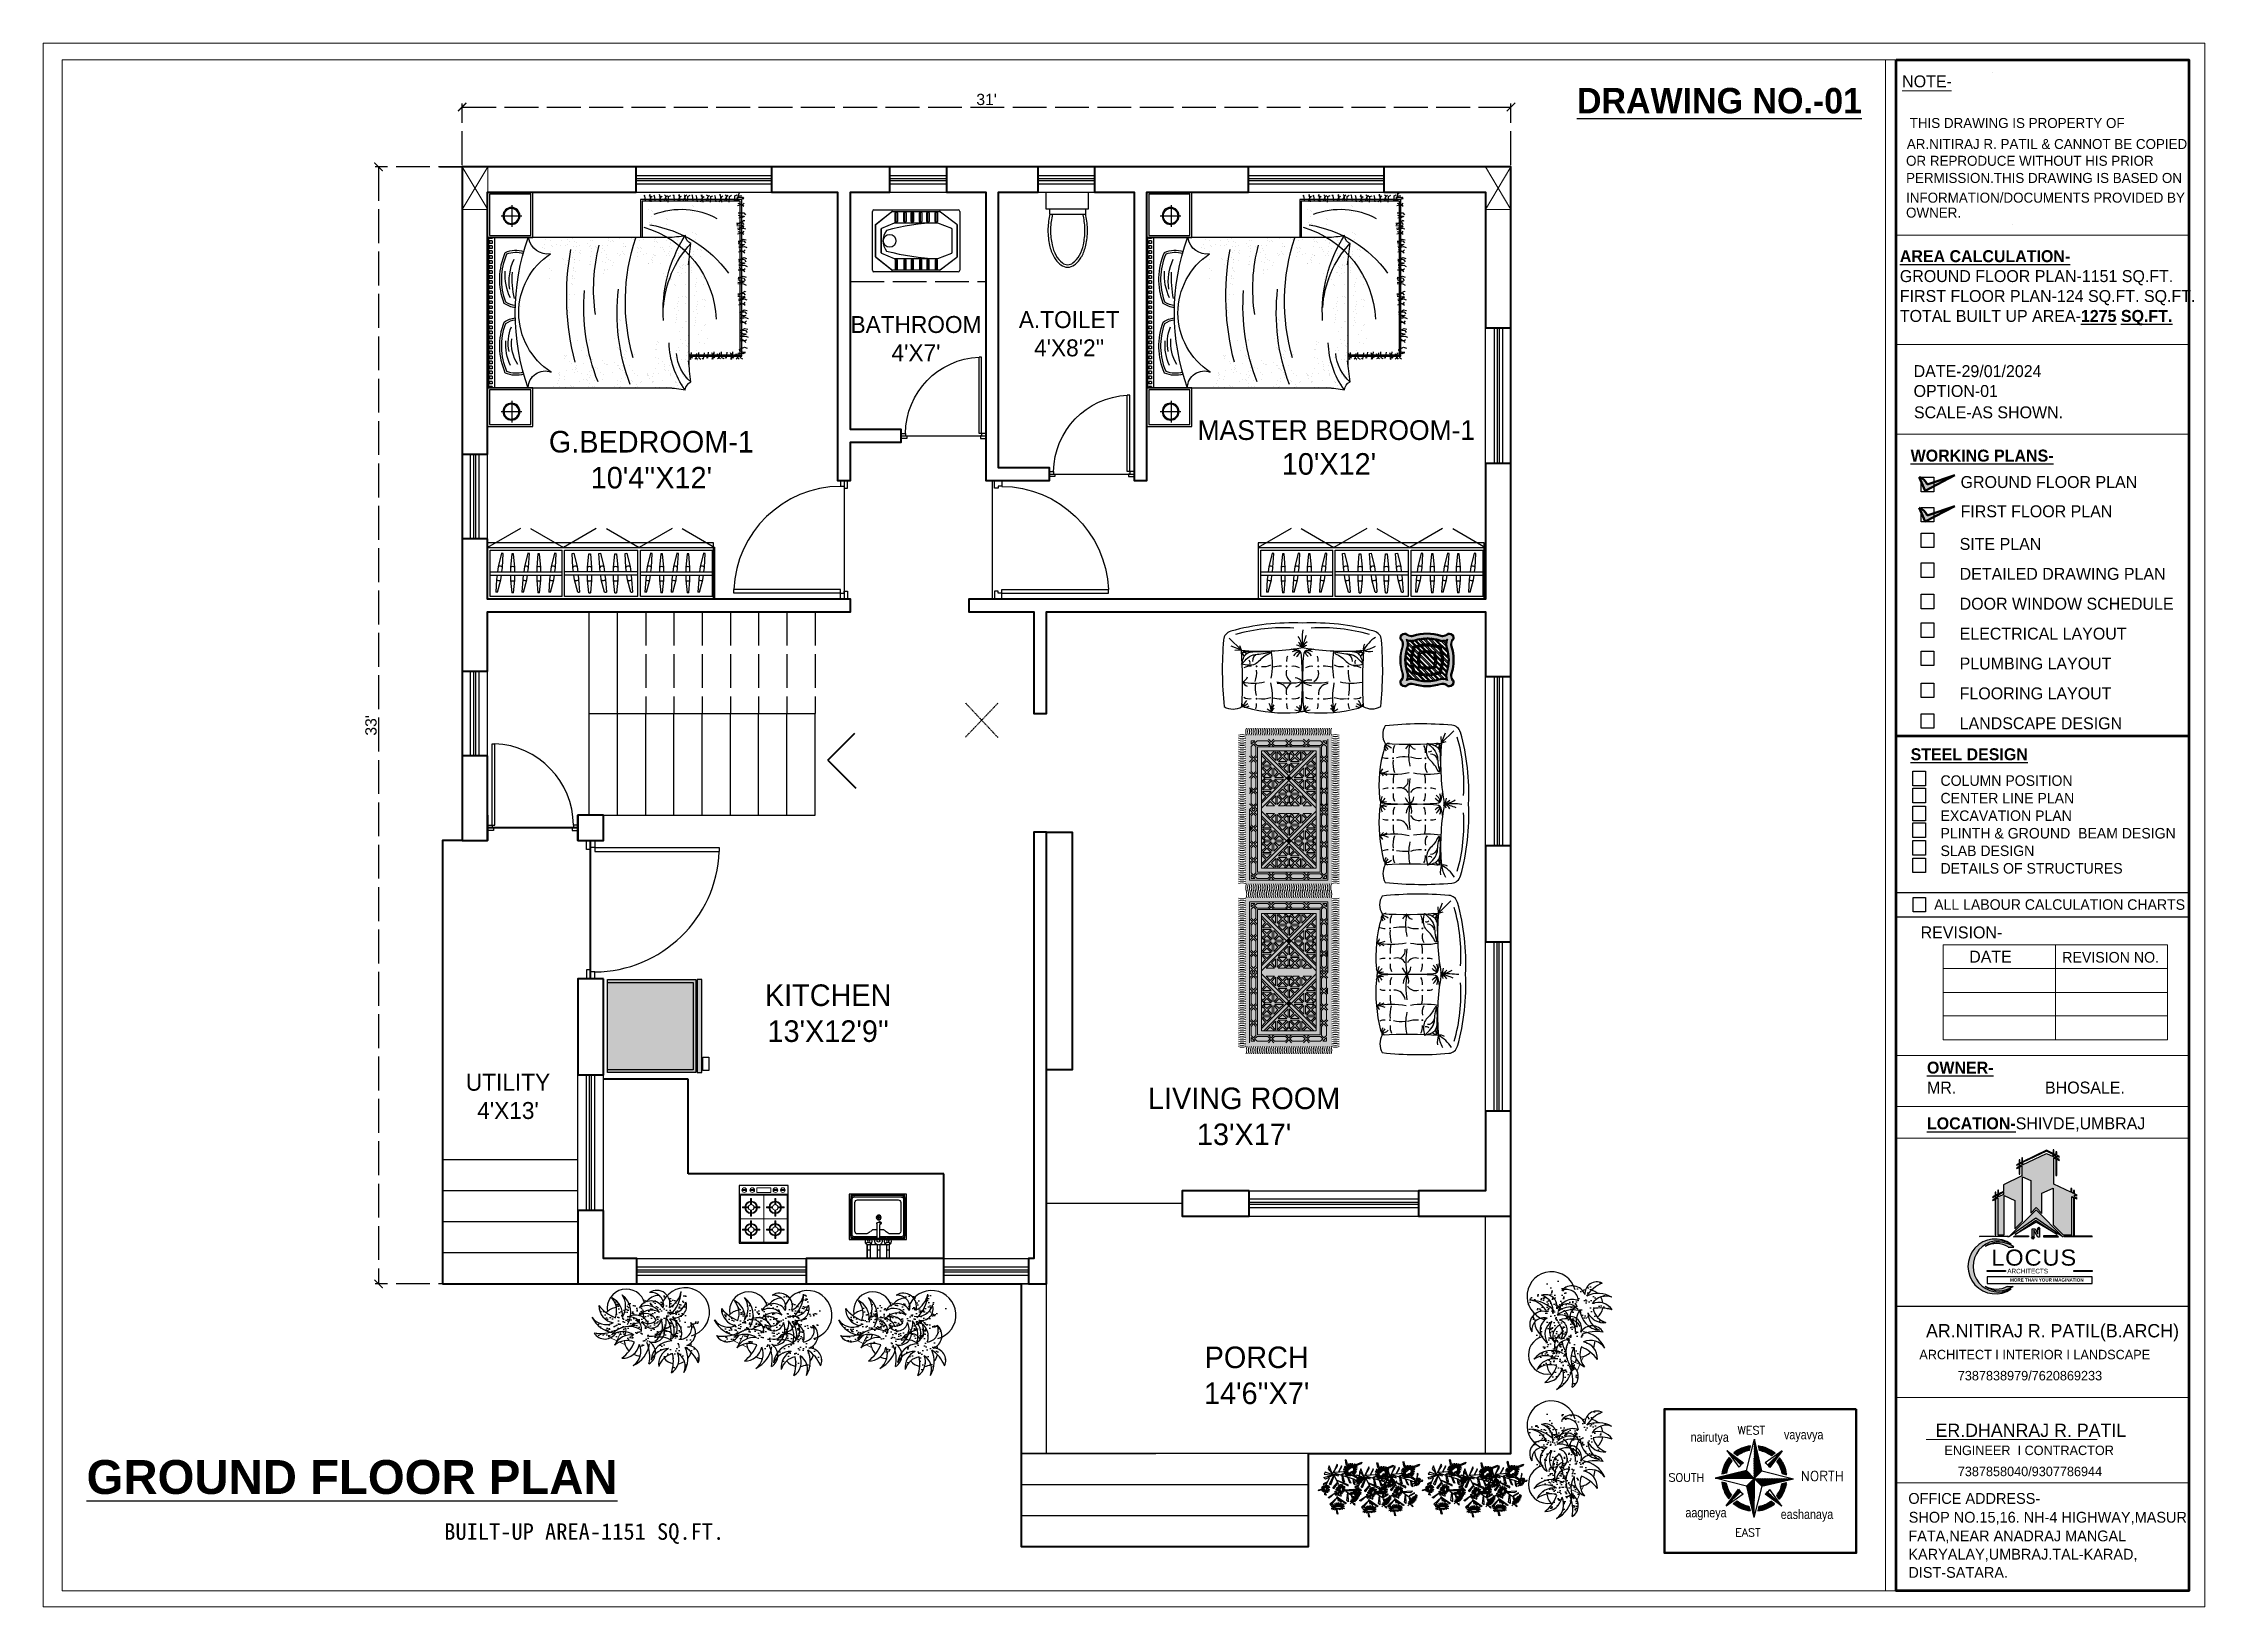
# Model space of a CAD drawing. Header units: feet. Extents: x 3867 to 6666, y -160 to 1574.
# Drawn here: x 5029 to 5794, y 1021 to 1574 of the extents above; entities that cross this region are included whole.
import ezdxf

# ---------------------------------------------------------------- set-up
doc = ezdxf.new("R2010")
doc.units = ezdxf.units.FT
doc.linetypes.add('ACAD_ISO02W100', pattern=[15, 12, -3])
doc.linetypes.add('DASHED2', pattern=[0.375, 0.25, -0.125])
for name, color, linetype in [('5', 5, 'Continuous'), ('flowerberhatch', 102, 'Continuous'), ('NORTH', 7, 'Continuous'), ('PDF2_Geometry', 7, 'Continuous'), ('PDF_0', 3, 'Continuous'), ('PDF_PDF_0', 7, 'Continuous'), ('PDF_Text', 7, 'Continuous'), ('RA-AP-01$0$FURN', 3, 'Continuous'), ('RA-AP-01$0$steel', 193, 'Continuous'), ('RA-AP-01$0$WOOD', 64, 'Continuous'), ('WINDOW', 32, 'Continuous')]:
    doc.layers.add(name, color=color, linetype=linetype)
for name, color, linetype, lineweight in [('col text', 1, 'Continuous', 9), ('flooring', 255, 'Continuous', 20), ('RA-AP-01$0$INT', 35, 'Continuous', 5)]:
    doc.layers.add(name, color=color, linetype=linetype, lineweight=lineweight)
doc.layers.add('FURNITURE', color=17, linetype='Continuous', true_color=0x753b35)
doc.layers.add('FURNITURETEXT', color=78, linetype='Continuous', lineweight=25, true_color=0x212600)
doc.styles.add('PDF Bahnschrift', font='')
doc.styles.add('ROMANT', font='romant', dxfattribs={"height": 4})
doc.styles.get("Standard").update_dxf_attribs({"font": 'arial.ttf'})
doc.styles.add('vsp1', font='swissc.ttf')
doc.styles.get('PDF Bahnschrift').set_extended_font_data('Bahnschrift')
doc.dimstyles.new('ISO-25', dxfattribs={"dimtxt": 4, "dimasz": 3, "dimexe": 1.25, "dimexo": 0.625, "dimtad": 1, "dimdec": 0, "dimlunit": 4, "dimtxsty": 'Standard', "dimblk": 'ARCHTICK', "dimcen": 2.5, "dimadec": 0, "dimazin": 0, "dimtfac": 1, "dimtdec": 0, "dimtmove": 0, "dimatfit": 3, "dimfxl": 1, "dimarcsym": 0})
pattern_1 = [(45, (0, 1.362436), (-0.008838835, 0.008838835), [])]
pattern_2 = [(45, (0, 1.362436), (-0.0044194174, 0.0044194174), [])]

msp = doc.modelspace()

# ---------------------------------------------------------------- texts
at = {"color": 5, "attachment_point": 1}
for s, insert, char_height in [('\\pxqc;{\\fArial|b1|i0|c0|p34;\\L\\C159;\\c7222306;GROUND FLOOR PLAN}', (5037.92, 1072.75), 12), ('\\pxqc;{\\f@MS Gothic|b0|i0|c128|p49;\\C176;BUILT-UP AREA-\\f@MS Gothic|b0|i0|c0|p49;1151\\f@MS Gothic|b0|i0|c128|p49; SQ.FT.}', (5120.14, 1050.35), 5.832)]:
    msp.add_mtext_dynamic_manual_height_columns(s, width=200.6515, gutter_width=0.972, heights=[0], dxfattribs=dict(at, insert=insert, char_height=char_height))
at = {"layer": 'col text', "char_height": 3.3208, "width": 13.869, "attachment_point": 9, "style": 'vsp1'}
for s, insert in [('\\pt8.5357;nairutya', (5625.9, 1078.21)), ('\\pt4.0759;vayavya', (5659.4, 1079.09)), ('\\pt4.0759;aagneya', (5625.12, 1051.48)), ('\\pt4.0759;eashanaya', (5662.9, 1050.89))]:
    msp.add_mtext(s, dxfattribs=dict(at, insert=insert))
at = {"layer": 'NORTH', "style": 'ROMANT'}
for s, p in [('WEST', (5628.95, 1081.88)), ('SOUTH', (5604.54, 1065.14)), ('EAST', (5628.12, 1045.68))]:
    msp.add_text(s, height=2.892, rotation=359.71362, dxfattribs=at).set_placement(p)
at = {"layer": 'NORTH', "color": 3, "style": 'ROMANT'}
msp.add_text('NORTH', height=3.47, rotation=359.71362, dxfattribs=at).set_placement((5651.36, 1065.38))
at = {"layer": 'PDF_Text', "attachment_point": 7, "style": 'PDF Bahnschrift'}
for s, insert, char_height in [('NOTE-', (5687.31, 1558.7), 4.232), ('{\\fBahnschrift|b1|i0|c0|p34;\\L\\C1;DRAWING NO.-01}', (5572.11, 1549.43), 9), ('THIS DRAWING IS PROPERTY OF', (5689.98, 1544.31), 3.5452), ('AR.NITIRAJ R. PATIL & CANNOT BE COPIED', (5688.96, 1536.87), 3.5452), ('OR REPRODUCE WITHOUT HIS PRIOR', (5688.69, 1530.93), 3.5452), ('PERMISSION.THIS DRAWING IS BASED ON', (5688.69, 1524.86), 3.5452), ('OWNER.', (5688.69, 1512.57), 3.545), ('INFORMATION/DOCUMENTS PROVIDED BY', (5688.69, 1517.88), 3.5452), ('{\\fBahnschrift|b1|i0|c0|p34;\\LAREA CALCULATION-\\P}GROUND FLOOR PLAN-1151 SQ.FT.\\PFIRST FLOOR PLAN-124 SQ.FT. SQ.FT.\\PTOTAL BUILT UP AREA-{\\fBahnschrift|b1|i0|c0|p34;\\L1275 SQ.FT.}', (5686.48, 1474.5), 4.2319), ('DATE-29/01/2024', (5691.36, 1456.11), 4.2319), ('OPTION-01', (5691.36, 1449.08), 4.232), ('SCALE-AS SHOWN.', (5691.48, 1441.52), 4.2319), ('{\\fBahnschrift|b1|i0|c0|p34;\\LWORKING PLANS-}', (5690.31, 1426.2), 4.2319), ('GROUND FLOOR PLAN', (5708, 1416.84), 4.2319), ('FIRST FLOOR PLAN', (5708, 1406.49), 4.2319), ('\\pxsm1.5;SITE PLAN\\PDETAILED DRAWING PLAN\\PDOOR WINDOW SCHEDULE\\PELECTRICAL LAYOUT\\PPLUMBING LAYOUT\\PFLOORING LAYOUT\\PLANDSCAPE DESIGN', (5707.67, 1331.43), 4.2319), ('{\\fBahnschrift|b1|i0|c0|p34;\\LSTEEL DESIGN}', (5690.31, 1320.46), 4.2319), ('\\pxsm1,ql;COLUMN POSITION\\PCENTER LINE PLAN\\PEXCAVATION PLAN\\PPLINTH & GROUND  BEAM DESIGN\\PSLAB DESIGN\\PDETAILS OF STRUCTURES', (5700.89, 1280.34), 3.726), ('ALL LABOUR CALCULATION CHARTS', (5698.64, 1267.51), 3.726), ('REVISION-', (5693.84, 1257.39), 4.232), ('DATE', (5711.05, 1248.87), 4.232), ('REVISION NO.', (5744, 1248.83), 3.7528), ('{\\fBahnschrift|b1|i0|c0|p34;\\LOWNER-\\P}MR.                    BHOSALE.', (5696.09, 1202.46), 4.2319), ('{\\fBahnschrift|b1|i0|c0|p34;\\LLOCATION-}SHIVDE,UMBRAJ', (5696.09, 1189.05), 4.2319), ('OFFICE ADDRESS-', (5689.5, 1057.19), 3.8326), ('SHOP NO.15,16. NH-4 HIGHWAY,MASUR', (5689.63, 1049.87), 3.8326), ('FATA,NEAR ANADRAJ MANGAL', (5689.5, 1043.26), 3.8326), ('KARYALAY,UMBRAJ.TAL-KARAD,', (5689.5, 1036.78), 3.8326), ('DIST-SATARA.', (5689.5, 1031), 3.8326)]:
    msp.add_mtext(s, dxfattribs=dict(at, insert=insert, char_height=char_height))
at = {"layer": 'PDF_Text', "attachment_point": 3, "style": 'PDF Bahnschrift'}
for s, insert, char_height, width in [("\\pxqc;BATHROOM\\P4'X7'", (5375.1, 1477.8), 6, 74.2261), ("\\pxqc;A.TOILET\\P4'X8'2''", (5429.36, 1479.53), 6, 74.2261), ("\\pxqc;{\\H0.91678x;  MASTER BEDROOM-1}\\P10'X12'", (5539.76, 1440.92), 7.6354, 110.9724), ("\\pxqc;G.BEDROOM-1\\P10'4''X12'", (5281.37, 1437.11), 7.6354, 74.2261), ("\\pxqc;KITCHEN\\P13'X12'9''", (5344, 1241.15), 7.6354, 74.2261), ("\\pxqc;UTILITY\\P4'X13'", (5230.58, 1209.51), 6, 74.2261), ("\\pxqc;LIVING ROOM\\P13'X17'", (5491.33, 1204.63), 7.6354, 74.2261), ("\\pxqc;PORCH\\P14'6''X7'", (5495.78, 1112.94), 7.6354, 74.2261)]:
    msp.add_mtext(s, dxfattribs=dict(at, insert=insert, char_height=char_height, width=width))
at = {"layer": 'PDF_Text', "color": 172, "true_color": 0x0000b8, "attachment_point": 7, "style": 'PDF Bahnschrift'}
for s, insert, char_height in [('AR.NITIRAJ R. PATIL(B.ARCH)', (5695.76, 1114.77), 4.711), ('ARCHITECT I INTERIOR I LANDSCAPE', (5693.4, 1108.38), 3.3536), ('7387838979/7620869233', (5707.01, 1100.91), 3.3536), ('ER.DHANRAJ R. PATIL', (5699.12, 1080.86), 4.711), ('ENGINEER  I CONTRACTOR ', (5702.26, 1074.46), 3.3536), ('7387858040/9307786944', (5707.01, 1067), 3.3536)]:
    msp.add_mtext(s, dxfattribs=dict(at, insert=insert, char_height=char_height))

# ---------------------------------------------------------------- blocks, each defined once
blk = doc.blocks.new('_ArchTick')
at = {"color": 0, "linetype": 'ByBlock', "const_width": 0.15}
blk.add_lwpolyline([(-0.5, -0.5), (0.5, 0.5)], dxfattribs=at)
blk = doc.blocks.new('*D27')
at = {"color": 0, "linetype": 'ACAD_ISO02W100', "lineweight": -2, "transparency": 16777216}
for p, q in [((5177.24, 1531.23), (5177.24, 1553.04)), ((5177.24, 1551.79), (5548.74, 1551.79)), ((5548.74, 1531.23), (5548.74, 1553.04))]:
    blk.add_line(p, q, dxfattribs=at)
at = {"layer": 'Defpoints', "color": 0, "linetype": 'ACAD_ISO02W100', "transparency": 16777216}
for p in [(5548.74, 1551.79), (5177.24, 1530.6), (5548.74, 1530.6)]:
    blk.add_point(p, dxfattribs=at)
at = {"color": 0, "linetype": 'ACAD_ISO02W100', "lineweight": -2, "transparency": 16777216, "xscale": 3, "yscale": 3, "zscale": 3, "rotation": 180}
blk.add_blockref('_ArchTick', (5177.24, 1551.79), dxfattribs=at)
at = {"color": 0, "linetype": 'ACAD_ISO02W100', "lineweight": -2, "transparency": 16777216, "xscale": 3, "yscale": 3, "zscale": 3}
blk.add_blockref('_ArchTick', (5548.74, 1551.79), dxfattribs=at)
at = {"color": 0, "linetype": 'ACAD_ISO02W100', "transparency": 16777216, "insert": (5362.99, 1554.46), "char_height": 4, "attachment_point": 5}
blk.add_mtext("31'", dxfattribs=at)
blk = doc.blocks.new('*D26')
at = {"color": 0, "linetype": 'ACAD_ISO02W100', "lineweight": -2, "transparency": 16777216}
for p, q in [((5195.8, 1530.6), (5146.37, 1530.6)), ((5147.62, 1530.6), (5147.62, 1135.1)), ((5195.8, 1135.1), (5146.37, 1135.1))]:
    blk.add_line(p, q, dxfattribs=at)
at = {"layer": 'Defpoints', "color": 0, "linetype": 'ACAD_ISO02W100', "transparency": 16777216}
for p in [(5196.42, 1530.6), (5147.62, 1135.1), (5196.42, 1135.1)]:
    blk.add_point(p, dxfattribs=at)
at = {"color": 0, "linetype": 'ACAD_ISO02W100', "lineweight": -2, "transparency": 16777216, "xscale": 3, "yscale": 3, "zscale": 3}
for p, rotation in [((5147.62, 1530.6), 90), ((5147.62, 1135.1), 270)]:
    blk.add_blockref('_ArchTick', p, dxfattribs=dict(at, rotation=rotation))
at = {"color": 0, "linetype": 'ACAD_ISO02W100', "transparency": 16777216, "insert": (5144.95, 1332.85), "char_height": 4, "attachment_point": 5, "rotation": 90}
blk.add_mtext("33'", dxfattribs=at)
blk = doc.blocks.new('DR_D01')
for p, q in [((-0.45, 0.93), (-0.42, 0.93)), ((-0.45, 0.03), (-0.45, 0.93)), ((-0.42, 0.03), (-0.42, 0.93)), ((-0.5, 0.03), (-0.42, 0.03)), ((-0.5, 0.03), (-0.5, -0.03)), ((-0.45, 0.03), (-0.45, 0)), ((-0.45, 0), (-0.435, 0)), ((-0.435, 0), (-0.435, -0.03)), ((0.435, 0), (0.435, -0.03)), ((0.45, 0), (0.435, 0)), ((0.45, 0.03), (0.45, 0)), ((0.5, 0.03), (0.45, 0.03)), ((0.5, -0.03), (0.5, 0.03)), ((-0.435, -0.03), (-0.5, -0.03)), ((0.435, -0.03), (0.5, -0.03))]:
    blk.add_line(p, q)
blk.add_arc((-0.46, 0.021), 0.91, 0.5915, 87.4664)
blk = doc.blocks.new('WD_WIN4')
for p, q in [((-0.5, 0.5), (0.5, 0.5)), ((-0.5, 0.12), (0.5, 0.12)), ((-0.5, -0.12), (0.5, -0.12)), ((-0.5, -0.5), (0.5, -0.5))]:
    blk.add_line(p, q)
blk = doc.blocks.new('UGIKHGIK')
at = {"color": 146, "linetype": 'ByBlock', "true_color": 0x105689}
for p, q in [((1159.1, 829.03), (1158.26, 829.78)), ((1158.77, 829.26), (1158.29, 828.53)), ((1158.92, 830.23), (1158.33, 831.15)), ((1160.66, 828.4), (1158.77, 829.26)), ((1161.28, 830.09), (1158.92, 830.23)), ((1160.9, 829.33), (1159.1, 829.03)), ((1159.48, 808.91), (1159.48, 830.88)), ((1159.48, 830.88), (1224.71, 830.88)), ((1160.11, 808.91), (1160.11, 830.25)), ((1160.11, 830.25), (1224.09, 830.25)), ((1160.66, 831.5), (1161.02, 832.5)), ((1160.75, 829.8), (1160.66, 831.5)), ((1161.21, 832.36), (1161.06, 832.08)), ((1161.16, 831.27), (1161.21, 832.36)), ((1161.93, 829.74), (1161.16, 831.27)), ((1162.33, 829.85), (1163.3, 832.01)), ((1163.3, 832.01), (1162.88, 833.18)), ((1165.99, 831.79), (1165.21, 832.6)), ((1165.88, 832.11), (1166.45, 832.8)), ((1166.86, 830.23), (1165.88, 832.11)), ((1165.93, 829.95), (1165.99, 831.79)), ((1167.85, 832.54), (1167.38, 833.56)), ((1167.7, 830.22), (1167.85, 832.54)), ((1168.26, 830.18), (1168.37, 831.86)), ((1168.37, 831.86), (1168.79, 832.83)), ((1168.78, 831.58), (1168.8, 832.41)), ((1168.79, 831.61), (1168.78, 831.58)), ((1169.44, 830.04), (1168.79, 831.61)), ((1170.23, 832.45), (1169.33, 833.07)), ((1169.85, 830.13), (1171.03, 832.2)), ((1170.41, 830.07), (1170.23, 832.45)), ((1171.03, 832.2), (1170.69, 833.4)), ((1173.71, 831.83), (1172.97, 832.68)), ((1173.45, 830.01), (1173.71, 831.83)), ((1173.55, 832.16), (1174.23, 832.81)), ((1174.39, 830.24), (1173.55, 832.16)), ((1175.61, 832.46), (1175.2, 833.51)), ((1175.23, 830.18), (1175.61, 832.46)), ((1175.79, 830.11), (1176.08, 831.75)), ((1176.08, 831.75), (1176.56, 832.69)), ((1176.95, 829.9), (1176.42, 831.48)), ((1176.42, 831.48), (1176.47, 831.44)), ((1176.47, 831.44), (1176.55, 832.28)), ((1177.98, 832.23), (1177.11, 832.9)), ((1177.37, 829.96), (1178.76, 831.93)), ((1177.92, 829.87), (1177.98, 832.23)), ((1178.76, 831.93), (1178.49, 833.14)), ((1181.41, 831.4), (1180.73, 832.3)), ((1180.95, 829.63), (1181.41, 831.4)), ((1181.21, 831.75), (1181.99, 832.35)), ((1181.91, 829.79), (1181.21, 831.75)), ((1182.74, 829.69), (1183.35, 831.92)), ((1183.35, 831.92), (1183, 832.99)), ((1183.3, 829.58), (1183.9, 832.29)), ((1183.9, 832.29), (1184.31, 832.09)), ((1184.28, 831.27), (1184.27, 831.96)), ((1184.27, 831.96), (1184.28, 831.67)), ((1184.45, 829.3), (1184.28, 831.27)), ((1184.86, 829.34), (1186.59, 832.32)), ((1185.69, 831.54), (1184.87, 832.26)), ((1185.41, 829.21), (1185.69, 831.54)), ((1186.59, 832.32), (1186.26, 832.42)), ((1189.64, 831.66), (1189.11, 832.65)), ((1189.71, 829.31), (1189.64, 831.66)), ((1190.19, 831.01), (1190.55, 832)), ((1190.28, 829.31), (1190.19, 831.01)), ((1190.74, 831.87), (1190.59, 831.59)), ((1190.69, 830.78), (1190.74, 831.87)), ((1191.46, 829.24), (1190.69, 830.78)), ((1192.01, 831.71), (1191.08, 832.27)), ((1191.86, 829.35), (1192.83, 831.51)), ((1192.43, 829.33), (1192.01, 831.71)), ((1192.83, 831.51), (1192.41, 832.68)), ((1195.52, 831.3), (1194.74, 832.11)), ((1195.41, 831.61), (1195.98, 832.31)), ((1196.39, 829.73), (1195.41, 831.61)), ((1195.46, 829.45), (1195.52, 831.3)), ((1197.38, 832.05), (1196.91, 833.07)), ((1197.23, 829.73), (1197.38, 832.05)), ((1197.79, 829.69), (1197.9, 831.36)), ((1197.9, 831.36), (1198.32, 832.33)), ((1198.31, 831.08), (1198.33, 831.92)), ((1198.32, 831.11), (1198.31, 831.08)), ((1198.97, 829.55), (1198.32, 831.11)), ((1199.76, 831.96), (1198.86, 832.57)), ((1199.38, 829.63), (1200.56, 831.71)), ((1199.94, 829.58), (1199.76, 831.96)), ((1200.56, 831.71), (1200.22, 832.9)), ((1203.24, 831.33), (1202.51, 832.19)), ((1202.98, 829.52), (1203.24, 831.33)), ((1203.08, 831.66), (1203.76, 832.31)), ((1203.92, 829.74), (1203.08, 831.66)), ((1205.14, 831.97), (1204.73, 833.01)), ((1204.76, 829.68), (1205.14, 831.97)), ((1205.32, 829.61), (1205.61, 831.25)), ((1205.61, 831.25), (1206.09, 832.2)), ((1206.48, 829.4), (1205.95, 830.99)), ((1205.95, 830.99), (1206.01, 830.95)), ((1206.01, 830.95), (1206.08, 831.78)), ((1207.51, 831.73), (1206.64, 832.4)), ((1206.9, 829.46), (1208.29, 831.44)), ((1207.45, 829.37), (1207.51, 831.73)), ((1208.29, 831.44), (1208.02, 832.65)), ((1210.94, 830.9), (1210.26, 831.8)), ((1210.49, 829.13), (1210.94, 830.9)), ((1210.74, 831.25), (1211.52, 831.85)), ((1211.44, 829.3), (1210.74, 831.25)), ((1212.27, 829.19), (1212.88, 831.42)), ((1212.88, 831.42), (1212.53, 832.49)), ((1212.83, 829.08), (1213.43, 831.8)), ((1213.43, 831.8), (1213.84, 831.59)), ((1213.81, 830.78), (1213.81, 831.47)), ((1213.81, 831.47), (1213.81, 831.18)), ((1213.98, 828.81), (1213.81, 830.78)), ((1214.39, 828.84), (1216.12, 831.82)), ((1215.23, 831.05), (1214.4, 831.76)), ((1214.94, 828.72), (1215.23, 831.05)), ((1216.12, 831.82), (1215.8, 831.93)), ((1217.07, 829.61), (1217.36, 831.25)), ((1217.36, 831.25), (1217.85, 832.2)), ((1218.24, 829.4), (1217.7, 830.99)), ((1217.7, 830.99), (1217.76, 830.95)), ((1217.76, 830.95), (1217.84, 831.78)), ((1219.26, 831.73), (1218.4, 832.4)), ((1219.21, 829.37), (1219.26, 831.73)), ((1222.69, 830.9), (1222.02, 831.8)), ((1222.24, 829.13), (1222.69, 830.9)), ((1222.49, 831.25), (1223.27, 831.85)), ((1223.19, 829.3), (1222.49, 831.25)), ((1224.07, 828.97), (1227.26, 829.64)), ((1224.09, 830.25), (1224.09, 789.31)), ((1224.34, 828.47), (1226.27, 829.8)), ((1224.58, 829.08), (1225.18, 831.8)), ((1224.71, 830.88), (1224.71, 788.68)), ((1225.18, 831.8), (1225.6, 831.59)), ((1225.56, 830.78), (1225.56, 831.47)), ((1225.56, 831.47), (1225.56, 831.18)), ((1225.73, 828.81), (1225.56, 830.78)), ((1226.27, 829.8), (1226.26, 830.89)), ((1226.32, 827.99), (1226.73, 828.91)), ((1227.26, 829.64), (1227.12, 829.96)), ((1158.19, 826.62), (1158.17, 826.19)), ((1160.76, 827), (1158.19, 826.62)), ((1158.77, 821.48), (1158.36, 820.75)), ((1159.14, 826.97), (1158.48, 826.24)), ((1159.1, 821.25), (1158.51, 822)), ((1158.92, 822.46), (1158.58, 823.37)), ((1161.13, 824.71), (1158.62, 824.34)), ((1158.62, 824.34), (1158.79, 823.91)), ((1159.47, 826.74), (1158.63, 827.49)), ((1160.66, 820.62), (1158.77, 821.48)), ((1159.47, 818.97), (1158.88, 819.72)), ((1161.28, 822.32), (1158.92, 822.46)), ((1160.9, 821.56), (1159.1, 821.25)), ((1161.03, 826.11), (1159.14, 826.97)), ((1161.27, 827.05), (1159.47, 826.74)), ((1223.59, 825.57), (1225.95, 825.71)), ((1223.6, 822.53), (1225.4, 822.22)), ((1223.75, 820.19), (1226.26, 819.81)), ((1223.85, 821.59), (1225.73, 822.45)), ((1223.96, 827.85), (1226.32, 827.99)), ((1223.97, 824.81), (1225.77, 824.5)), ((1224.12, 822.47), (1226.69, 822.09)), ((1224.22, 823.87), (1226.1, 824.73)), ((1225.4, 822.22), (1226.24, 822.97)), ((1225.73, 822.45), (1226.39, 821.72)), ((1225.77, 824.5), (1226.61, 825.25)), ((1225.95, 825.71), (1226.54, 826.63)), ((1226.26, 819.81), (1226.09, 819.38)), ((1226.1, 824.73), (1226.58, 824)), ((1226.69, 822.09), (1226.7, 821.67)), ((1157.83, 812.51), (1157.83, 812.51)), ((1158.79, 811.75), (1158.2, 812.5)), ((1158.71, 811.98), (1158.23, 811.37)), ((1160.76, 819.22), (1158.25, 818.84)), ((1158.25, 818.84), (1158.42, 818.41)), ((1158.86, 812.96), (1158.27, 813.87)), ((1160.82, 815.21), (1158.31, 814.83)), ((1158.31, 814.83), (1158.48, 814.4)), ((1158.38, 811.72), (1158.38, 811.72)), ((1161.13, 816.94), (1158.62, 816.56)), ((1158.62, 816.56), (1158.79, 816.13)), ((1160.35, 811.12), (1158.71, 811.98)), ((1159.14, 819.2), (1158.73, 818.47)), ((1158.78, 812.84), (1158.78, 812.84)), ((1160.59, 812.06), (1158.79, 811.75)), ((1160.98, 812.81), (1158.86, 812.96)), ((1161.03, 818.34), (1159.14, 819.2)), ((1161.27, 819.28), (1159.47, 818.97)), ((1161.78, 812.17), (1161.78, 812.17)), ((1164.63, 815.43), (1164.63, 815.43)), ((1165.22, 813.45), (1165.22, 813.45)), ((1166.68, 816.51), (1166.68, 816.51)), ((1168.44, 813.01), (1168.44, 813.01)), ((1170.22, 814.27), (1170.22, 814.27)), ((1172.31, 811.2), (1172.31, 811.2)), ((1172.44, 815.45), (1172.44, 815.45)), ((1172.76, 815.65), (1172.76, 815.65)), ((1173.4, 811.76), (1173.4, 811.76)), ((1174.35, 811.47), (1174.35, 811.47)), ((1175.65, 811.64), (1175.65, 811.64)), ((1177.31, 812.35), (1177.31, 812.35)), ((1177.9, 810.94), (1177.9, 810.94)), ((1179.06, 812.09), (1179.06, 812.09)), ((1180.18, 812), (1180.18, 812)), ((1180.25, 815.46), (1180.25, 815.46)), ((1181.1, 812.36), (1181.1, 812.36)), ((1182.4, 812.53), (1182.4, 812.53)), ((1182.48, 815.86), (1182.48, 815.86)), ((1182.94, 815.43), (1182.94, 815.43)), ((1183.2, 814.32), (1183.2, 814.32)), ((1184.95, 811.26), (1184.95, 811.26)), ((1186.6, 811.97), (1186.6, 811.97)), ((1188.36, 811.71), (1188.36, 811.71)), ((1189.47, 811.62), (1189.47, 811.62)), ((1189.55, 815.08), (1189.55, 815.08)), ((1190.39, 811.98), (1190.39, 811.98)), ((1191.7, 812.15), (1191.7, 812.15)), ((1191.78, 815.48), (1191.78, 815.48)), ((1192.24, 815.05), (1192.24, 815.05)), ((1192.5, 813.94), (1192.5, 813.94)), ((1201.12, 813.75), (1201.12, 813.75)), ((1203.27, 810.82), (1203.27, 810.82)), ((1203.35, 814.15), (1203.35, 814.15)), ((1203.81, 813.72), (1203.81, 813.72)), ((1204.07, 812.61), (1204.07, 812.61)), ((1207.95, 811.66), (1207.95, 811.66)), ((1210.18, 812.06), (1210.18, 812.06)), ((1210.64, 811.64), (1210.64, 811.64)), ((1221.75, 810.73), (1221.75, 810.73)), ((1223.59, 817.79), (1225.95, 817.93)), ((1223.6, 814.75), (1225.4, 814.44)), ((1223.75, 812.41), (1226.26, 812.04)), ((1223.85, 813.81), (1225.73, 814.67)), ((1223.97, 817.03), (1225.77, 816.73)), ((1224.12, 814.7), (1226.63, 814.32)), ((1224.22, 816.1), (1226.1, 816.96)), ((1225.4, 814.44), (1225.99, 815.19)), ((1225.73, 814.67), (1226.15, 813.94)), ((1225.77, 816.73), (1226.36, 817.48)), ((1225.95, 817.93), (1226.29, 818.85)), ((1226.26, 812.04), (1226.09, 811.61)), ((1226.1, 816.96), (1226.52, 816.23)), ((1226.63, 814.32), (1226.46, 813.89)), ((1146.24, 725.31), (1146.24, 801.8)), ((1147.39, 804.31), (1147.39, 804.31)), ((1147.66, 806.3), (1147.66, 806.3)), ((1148.25, 808.23), (1148.25, 808.23)), ((1148.41, 803.4), (1148.41, 803.4)), ((1148.51, 803.79), (1148.51, 803.79)), ((1148.97, 803.36), (1148.97, 803.36)), ((1150.34, 807.43), (1150.34, 807.43)), ((1151.07, 806.75), (1151.07, 806.75)), ((1151.79, 806), (1151.79, 806)), ((1153.11, 807.02), (1153.11, 807.02)), ((1154.98, 803.49), (1154.98, 803.49)), ((1155.35, 808.91), (1199.83, 808.91)), ((1158.11, 809.53), (1158.11, 809.53)), ((1160.45, 809.72), (1158.12, 809.46)), ((1158.12, 809.46), (1158.29, 809.04)), ((1158.15, 807.44), (1158.15, 807.44)), ((1158.21, 805.97), (1158.21, 805.97)), ((1158.83, 809.7), (1158.6, 809.09)), ((1159.16, 809.46), (1158.76, 810.34)), ((1160.72, 808.84), (1158.83, 809.7)), ((1159.01, 803.28), (1159.01, 803.28)), ((1160.96, 809.77), (1159.16, 809.46)), ((1159.17, 808.85), (1159.17, 808.85)), ((1159.86, 807.91), (1159.86, 807.91)), ((1160.01, 810.51), (1160.01, 810.51)), ((1160.48, 810.09), (1160.48, 810.09)), ((1161.17, 808.08), (1161.17, 808.08)), ((1161.59, 808.56), (1161.59, 808.56)), ((1161.75, 803.73), (1161.75, 803.73)), ((1161.96, 805.02), (1161.96, 805.02)), ((1163.01, 804.34), (1163.01, 804.34)), ((1163.59, 808.19), (1163.59, 808.19)), ((1164.05, 807.77), (1164.05, 807.77)), ((1164.57, 808.53), (1164.57, 808.53)), ((1164.78, 806.05), (1164.78, 806.05)), ((1165.96, 807.46), (1165.96, 807.46)), ((1166.55, 805.48), (1166.55, 805.48)), ((1168.01, 808.53), (1168.01, 808.53)), ((1169.77, 805.03), (1169.77, 805.03)), ((1171.55, 806.29), (1171.55, 806.29)), ((1173.64, 803.23), (1173.64, 803.23)), ((1173.77, 807.47), (1173.77, 807.47)), ((1174.09, 807.68), (1174.09, 807.68)), ((1174.73, 803.78), (1174.73, 803.78)), ((1175.67, 803.5), (1175.67, 803.5)), ((1176.98, 803.67), (1176.98, 803.67)), ((1178.63, 804.37), (1178.63, 804.37)), ((1179.23, 802.97), (1179.23, 802.97)), ((1180.39, 804.12), (1180.39, 804.12)), ((1181.51, 804.03), (1181.51, 804.03)), ((1181.58, 807.48), (1181.58, 807.48)), ((1182.43, 804.39), (1182.43, 804.39)), ((1183.73, 804.56), (1183.73, 804.56)), ((1183.81, 807.88), (1183.81, 807.88)), ((1184.27, 807.46), (1184.27, 807.46)), ((1184.53, 806.35), (1184.53, 806.35)), ((1188.95, 803.17), (1188.95, 803.17)), ((1189.39, 807.5), (1189.39, 807.5)), ((1189.41, 802.75), (1189.41, 802.75)), ((1191.46, 801.76), (1191.46, 801.76)), ((1193.2, 805.07), (1193.2, 805.07)), ((1193.89, 805.9), (1193.89, 805.9)), ((1194.25, 804.4), (1194.25, 804.4)), ((1194.27, 810.05), (1194.27, 810.05)), ((1194.31, 807.37), (1194.31, 807.37)), ((1194.49, 804.08), (1194.49, 804.08)), ((1195.22, 809.76), (1195.22, 809.76)), ((1195.93, 806.16), (1195.93, 806.16)), ((1196.49, 805.37), (1196.49, 805.37)), ((1196.52, 809.94), (1196.52, 809.94)), ((1196.95, 804.95), (1196.95, 804.95)), ((1197.2, 807.51), (1197.2, 807.51)), ((1197.23, 806.34), (1197.23, 806.34)), ((1197.72, 806.56), (1197.72, 806.56)), ((1197.88, 801.73), (1197.88, 801.73)), ((1198.18, 810.64), (1198.18, 810.64)), ((1199.45, 802.66), (1199.45, 802.66)), ((1199.93, 810.38), (1199.93, 810.38)), ((1200.64, 806.78), (1200.64, 806.78)), ((1201.01, 805.09), (1201.01, 805.09)), ((1201.05, 810.29), (1201.05, 810.29)), ((1201.26, 804.32), (1201.26, 804.32)), ((1201.97, 810.65), (1201.97, 810.65)), ((1202.06, 804.41), (1202.06, 804.41)), ((1202.68, 807.05), (1202.68, 807.05)), ((1203.98, 807.23), (1203.98, 807.23)), ((1204.03, 807.57), (1204.03, 807.57)), ((1204.28, 806.64), (1204.28, 806.64)), ((1204.44, 801.81), (1204.44, 801.81)), ((1204.49, 807.15), (1204.49, 807.15)), ((1205.01, 807.53), (1205.01, 807.53)), ((1206.99, 804.86), (1206.99, 804.86)), ((1207.39, 807.67), (1207.39, 807.67)), ((1207.68, 804.29), (1207.68, 804.29)), ((1208.82, 805.1), (1208.82, 805.1)), ((1208.94, 801.8), (1208.94, 725.31)), ((1210.9, 810.52), (1210.9, 810.52)), ((1219.52, 810.33), (1219.52, 810.33)), ((1222.22, 810.31), (1222.22, 810.31)), ((1223.9, 808.29), (1226.01, 808.43)), ((1223.91, 805.25), (1225.71, 804.94)), ((1224.06, 810.68), (1226.56, 810.31)), ((1224.06, 802.91), (1226.38, 802.66)), ((1224.15, 804.31), (1226.04, 805.17)), ((1224.28, 807.53), (1226.08, 807.22)), ((1224.43, 805.19), (1226.75, 804.94)), ((1224.52, 806.59), (1226.17, 807.45)), ((1225.71, 804.94), (1226.12, 805.81)), ((1226.01, 808.43), (1226.6, 809.35)), ((1226.04, 805.17), (1226.27, 804.56)), ((1226.08, 807.22), (1226.67, 807.97)), ((1226.17, 807.45), (1226.64, 806.85)), ((1226.38, 802.66), (1226.39, 802.1)), ((1226.56, 810.31), (1226.39, 809.88)), ((1226.75, 804.94), (1226.58, 804.51)), ((1146.57, 796.45), (1146.57, 796.45)), ((1146.58, 794.85), (1146.58, 794.85)), ((1146.63, 799.67), (1146.63, 799.67)), ((1148.73, 793.74), (1148.73, 793.74)), ((1148.94, 793.49), (1148.94, 793.49)), ((1149.07, 794.17), (1149.07, 794.17)), ((1149.42, 798.03), (1149.42, 798.03)), ((1150.98, 793.75), (1150.98, 793.75)), ((1151.47, 801.08), (1151.47, 801.08)), ((1151.95, 801.16), (1151.95, 801.16)), ((1152.11, 796.33), (1152.11, 796.33)), ((1152.29, 793.93), (1152.29, 793.93)), ((1152.36, 801.15), (1152.36, 801.15)), ((1153.38, 800.56), (1153.38, 800.56)), ((1153.65, 799.08), (1153.65, 799.08)), ((1154.11, 798.65), (1154.11, 798.65)), ((1154.39, 794.87), (1154.39, 794.87)), ((1155.14, 798.65), (1155.14, 798.65)), ((1155.42, 800.83), (1155.42, 800.83)), ((1156.17, 798.72), (1156.17, 798.72)), ((1156.61, 796.37), (1156.61, 796.37)), ((1156.73, 801), (1156.73, 801)), ((1157.23, 798.05), (1157.23, 798.05)), ((1158.53, 796.3), (1158.53, 796.3)), ((1159.04, 794.81), (1159.04, 794.81)), ((1162.2, 794.88), (1162.2, 794.88)), ((1162.45, 795.26), (1162.45, 795.26)), ((1164.48, 795.53), (1164.48, 795.53)), ((1165.09, 796.39), (1165.09, 796.39)), ((1165.79, 795.7), (1165.79, 795.7)), ((1191.41, 801.22), (1191.41, 801.22)), ((1191.49, 799.09), (1191.49, 799.09)), ((1191.91, 800.46), (1191.91, 800.46)), ((1192.79, 799.26), (1192.79, 799.26)), ((1194.09, 798.46), (1194.09, 798.46)), ((1198.04, 796.9), (1198.04, 796.9)), ((1198.51, 793.52), (1198.51, 793.52)), ((1199.23, 793.75), (1199.23, 793.75)), ((1199.69, 793.33), (1199.69, 793.33)), ((1200.55, 793.79), (1200.55, 793.79)), ((1201.25, 794.95), (1201.25, 794.95)), ((1201.42, 799.49), (1201.42, 799.49)), ((1201.58, 794.66), (1201.58, 794.66)), ((1201.63, 800.66), (1201.63, 800.66)), ((1201.86, 793.96), (1201.86, 793.96)), ((1202.09, 800.24), (1202.09, 800.24)), ((1202.95, 800.6), (1202.95, 800.6)), ((1203.03, 798.81), (1203.03, 798.81)), ((1204.09, 798.13), (1204.09, 798.13)), ((1204.59, 797.95), (1204.59, 797.95)), ((1204.6, 796.98), (1204.6, 796.98)), ((1204.99, 800.86), (1204.99, 800.86)), ((1205.26, 794.41), (1205.26, 794.41)), ((1206.3, 801.04), (1206.3, 801.04)), ((1206.77, 795.95), (1206.77, 795.95)), ((1207.03, 801.25), (1207.03, 801.25)), ((1207.23, 795.53), (1207.23, 795.53)), ((1207.3, 794.67), (1207.3, 794.67)), ((1207.83, 799.46), (1207.83, 799.46)), ((1207.99, 794.63), (1207.99, 794.63)), ((1208.61, 794.85), (1208.61, 794.85)), ((1212.12, 793.43), (1212.12, 793.43)), ((1214.21, 799.7), (1214.21, 799.7)), ((1214.36, 793.83), (1214.36, 793.83)), ((1214.82, 793.41), (1214.82, 793.41)), ((1216.44, 800.1), (1216.44, 800.1)), ((1216.9, 799.67), (1216.9, 799.67)), ((1217.63, 793.24), (1217.63, 793.24)), ((1219.86, 793.64), (1219.86, 793.64)), ((1220.32, 793.22), (1220.32, 793.22)), ((1223.71, 800.26), (1226.07, 800.41)), ((1223.72, 797.22), (1225.52, 796.92)), ((1223.72, 793.15), (1225.52, 792.84)), ((1223.87, 794.89), (1226.38, 794.51)), ((1223.97, 796.29), (1225.86, 797.15)), ((1223.97, 792.22), (1225.86, 793.08)), ((1224.09, 799.51), (1225.89, 799.2)), ((1224.24, 797.17), (1226.75, 796.79)), ((1224.24, 793.1), (1226.75, 792.72)), ((1224.34, 798.57), (1225.98, 799.43)), ((1225.52, 796.92), (1226.12, 797.67)), ((1225.52, 792.84), (1226.12, 793.59)), ((1225.86, 797.15), (1226.27, 796.42)), ((1225.86, 793.08), (1226.27, 792.35)), ((1225.89, 799.2), (1226.49, 799.95)), ((1225.98, 799.43), (1226.64, 798.7)), ((1226.07, 800.41), (1226.42, 801.32)), ((1226.38, 794.51), (1226.21, 794.08)), ((1226.75, 796.79), (1226.58, 796.36)), ((1226.75, 792.72), (1226.58, 792.29)), ((1146.54, 786.68), (1146.54, 786.68)), ((1146.67, 787.25), (1146.67, 787.25)), ((1147.85, 786.85), (1147.85, 786.85)), ((1148.6, 788.57), (1148.6, 788.57)), ((1148.85, 785.25), (1148.85, 785.25)), ((1148.89, 788.9), (1148.89, 788.9)), ((1149.04, 784.07), (1149.04, 784.07)), ((1149.32, 784.83), (1149.32, 784.83)), ((1150.39, 792.43), (1150.39, 792.43)), ((1151.25, 792.17), (1151.25, 792.17)), ((1151.26, 787.3), (1151.26, 787.3)), ((1151.44, 791.75), (1151.44, 791.75)), ((1151.72, 791.74), (1151.72, 791.74)), ((1152.27, 791.5), (1152.27, 791.5)), ((1152.41, 786.15), (1152.41, 786.15)), ((1153.47, 785.47), (1153.47, 785.47)), ((1155.61, 784.16), (1155.61, 784.16)), ((1159.35, 784.74), (1159.35, 784.74)), ((1160.22, 786.16), (1160.22, 786.16)), ((1161.28, 785.49), (1161.28, 785.49)), ((1198.19, 792.06), (1198.19, 792.06)), ((1198.3, 791.84), (1198.3, 791.84)), ((1200.83, 787.33), (1200.83, 787.33)), ((1201.73, 789.83), (1201.73, 789.83)), ((1201.89, 784.99), (1201.89, 784.99)), ((1202.19, 791.04), (1202.19, 791.04)), ((1202.86, 787.6), (1202.86, 787.6)), ((1203.28, 788.67), (1203.28, 788.67)), ((1204.17, 787.77), (1204.17, 787.77)), ((1204.37, 789.04), (1204.37, 789.04)), ((1204.83, 788.62), (1204.83, 788.62)), ((1204.92, 787.31), (1204.92, 787.31)), ((1207.08, 786.25), (1207.08, 786.25)), ((1207.33, 786.33), (1207.33, 786.33)), ((1207.58, 788.22), (1207.58, 788.22)), ((1208.14, 785.57), (1208.14, 785.57)), ((1208.15, 789.8), (1208.15, 789.8)), ((1208.31, 784.96), (1208.31, 784.96)), ((1224.09, 789.31), (1208.94, 789.31)), ((1224.71, 788.68), (1208.94, 788.68)), ((1215.08, 792.3), (1215.08, 792.3)), ((1220.58, 792.11), (1220.58, 792.11)), ((1223.87, 790.81), (1226.38, 790.44)), ((1226.38, 790.44), (1226.21, 790.01)), ((1146.45, 778.34), (1146.45, 778.34)), ((1146.63, 779.85), (1146.63, 779.85)), ((1146.82, 780.22), (1146.82, 780.22)), ((1146.92, 777.92), (1146.92, 777.92)), ((1147.68, 779.18), (1147.68, 779.18)), ((1148.86, 780.49), (1148.86, 780.49)), ((1149.2, 779.24), (1149.2, 779.24)), ((1150.16, 780.66), (1150.16, 780.66)), ((1150.63, 782.29), (1150.63, 782.29)), ((1151.81, 782.54), (1151.81, 782.54)), ((1152.58, 781.83), (1152.58, 781.83)), ((1152.74, 777), (1152.74, 777)), ((1153.57, 781.11), (1153.57, 781.11)), ((1153.99, 780.54), (1153.99, 780.54)), ((1154.44, 779.87), (1154.44, 779.87)), ((1154.46, 780.12), (1154.46, 780.12)), ((1155.49, 779.19), (1155.49, 779.19)), ((1155.61, 781.38), (1155.61, 781.38)), ((1155.77, 779.32), (1155.77, 779.32)), ((1155.88, 774.92), (1155.88, 774.92)), ((1156.91, 781.55), (1156.91, 781.55)), ((1156.95, 777.83), (1156.95, 777.83)), ((1158.44, 782.31), (1158.44, 782.31)), ((1159, 781.8), (1159, 781.8)), ((1160.32, 782), (1160.32, 782)), ((1161.53, 782.74), (1161.53, 782.74)), ((1162, 782.32), (1162, 782.32)), ((1162.25, 779.88), (1162.25, 779.88)), ((1162.54, 779.57), (1162.54, 779.57)), ((1163.3, 779.21), (1163.3, 779.21)), ((1164.49, 780.03), (1164.49, 780.03)), ((1166.67, 778.03), (1166.67, 778.03)), ((1168.96, 779.54), (1168.96, 779.54)), ((1170.06, 779.9), (1170.06, 779.9)), ((1171.11, 779.22), (1171.11, 779.22)), ((1174.21, 780.24), (1174.21, 780.24)), ((1174.68, 779.81), (1174.68, 779.81)), ((1195.43, 775.08), (1195.43, 775.08)), ((1197.39, 777.22), (1197.39, 777.22)), ((1198.67, 777.57), (1198.67, 777.57)), ((1199.52, 776.1), (1199.52, 776.1)), ((1199.57, 775.22), (1199.57, 775.22)), ((1201.3, 779.95), (1201.3, 779.95)), ((1201.97, 782.13), (1201.97, 782.13)), ((1202.05, 780.16), (1202.05, 780.16)), ((1202.36, 779.28), (1202.36, 779.28)), ((1202.43, 781.71), (1202.43, 781.71)), ((1203.14, 781.14), (1203.14, 781.14)), ((1205.07, 782.48), (1205.07, 782.48)), ((1205.18, 781.41), (1205.18, 781.41)), ((1205.3, 782.39), (1205.3, 782.39)), ((1205.45, 774.95), (1205.45, 774.95)), ((1206.48, 781.58), (1206.48, 781.58)), ((1207.11, 777.42), (1207.11, 777.42)), ((1207.33, 776.11), (1207.33, 776.11)), ((1207.49, 775.22), (1207.49, 775.22)), ((1207.57, 777), (1207.57, 777)), ((1208.47, 780.13), (1208.47, 780.13)), ((1208.62, 775.3), (1208.62, 775.3)), ((1208.79, 775.39), (1208.79, 775.39)), ((1146.28, 767.09), (1146.28, 767.09)), ((1146.73, 767.22), (1146.73, 767.22)), ((1146.87, 769.72), (1146.87, 769.72)), ((1147.01, 768.72), (1147.01, 768.72)), ((1148.04, 767.39), (1148.04, 767.39)), ((1149.2, 766.72), (1149.2, 766.72)), ((1149.52, 769.57), (1149.52, 769.57)), ((1149.66, 766.3), (1149.66, 766.3)), ((1149.71, 772.9), (1149.71, 772.9)), ((1150.68, 767.29), (1150.68, 767.29)), ((1151.44, 767.84), (1151.44, 767.84)), ((1151.74, 766.62), (1151.74, 766.62)), ((1152.06, 773.21), (1152.06, 773.21)), ((1152.9, 772.17), (1152.9, 772.17)), ((1153.06, 767.34), (1153.06, 767.34)), ((1153.48, 768.11), (1153.48, 768.11)), ((1154.55, 770.92), (1154.55, 770.92)), ((1154.68, 769.73), (1154.68, 769.73)), ((1154.79, 768.28), (1154.79, 768.28)), ((1155.92, 774.49), (1155.92, 774.49)), ((1156.46, 773.59), (1156.46, 773.59)), ((1157.2, 768.5), (1157.2, 768.5)), ((1157.52, 772.91), (1157.52, 772.91)), ((1158.19, 768.73), (1158.19, 768.73)), ((1158.49, 767.31), (1158.49, 767.31)), ((1159.47, 767.31), (1159.47, 767.31)), ((1159.55, 766.63), (1159.55, 766.63)), ((1159.69, 766.21), (1159.69, 766.21)), ((1166.04, 767.39), (1166.04, 767.39)), ((1166.3, 767.32), (1166.3, 767.32)), ((1193.99, 773.44), (1193.99, 773.44)), ((1195.29, 773.61), (1195.29, 773.61)), ((1195.51, 773.66), (1195.51, 773.66)), ((1197.61, 767.42), (1197.61, 767.42)), ((1197.64, 767.88), (1197.64, 767.88)), ((1198.7, 774.06), (1198.7, 774.06)), ((1198.83, 772.73), (1198.83, 772.73)), ((1198.98, 767.9), (1198.98, 767.9)), ((1200.74, 774.33), (1200.74, 774.33)), ((1201.01, 767.87), (1201.01, 767.87)), ((1201.54, 769.82), (1201.54, 769.82)), ((1202.04, 774.5), (1202.04, 774.5)), ((1202.37, 770.5), (1202.37, 770.5)), ((1202.53, 772.51), (1202.53, 772.51)), ((1203.05, 768.14), (1203.05, 768.14)), ((1203.32, 773.67), (1203.32, 773.67)), ((1204.36, 768.31), (1204.36, 768.31)), ((1204.38, 773), (1204.38, 773)), ((1204.71, 770.51), (1204.71, 770.51)), ((1205.18, 770.08), (1205.18, 770.08)), ((1205.35, 767.39), (1205.35, 767.39)), ((1205.39, 772.82), (1205.39, 772.82)), ((1205.55, 767.98), (1205.55, 767.98)), ((1206.41, 766.72), (1206.41, 766.72)), ((1207.67, 767.8), (1207.67, 767.8)), ((1207.76, 768.76), (1207.76, 768.76)), ((1208.78, 770.47), (1208.78, 770.47)), ((1146.44, 762.26), (1146.44, 762.26)), ((1146.6, 757.43), (1146.6, 757.43)), ((1146.8, 759.81), (1146.8, 759.81)), ((1147, 760.76), (1147, 760.76)), ((1147.26, 759.39), (1147.26, 759.39)), ((1148.9, 763.44), (1148.9, 763.44)), ((1149.68, 764.74), (1149.68, 764.74)), ((1149.76, 757.1), (1149.76, 757.1)), ((1150.92, 757.16), (1150.92, 757.16)), ((1152.16, 764.01), (1152.16, 764.01)), ((1152.7, 761.01), (1152.7, 761.01)), ((1153.22, 762.5), (1153.22, 762.5)), ((1153.37, 757.67), (1153.37, 757.67)), ((1153.75, 761.65), (1153.75, 761.65)), ((1153.76, 760.34), (1153.76, 760.34)), ((1154.34, 762.01), (1154.34, 762.01)), ((1154.8, 761.59), (1154.8, 761.59)), ((1155.79, 761.92), (1155.79, 761.92)), ((1156.24, 764.83), (1156.24, 764.83)), ((1156.4, 759.99), (1156.4, 759.99)), ((1157.3, 759.3), (1157.3, 759.3)), ((1158.73, 757.17), (1158.73, 757.17)), ((1159.48, 757.3), (1159.48, 757.3)), ((1159.79, 757.64), (1159.79, 757.64)), ((1159.94, 756.88), (1159.94, 756.88)), ((1161.88, 764.21), (1161.88, 764.21)), ((1163.01, 765.07), (1163.01, 765.07)), ((1166.2, 762.56), (1166.2, 762.56)), ((1177.51, 758.99), (1177.51, 758.99)), ((1178.36, 758.4), (1178.36, 758.4)), ((1179.54, 757.94), (1179.54, 757.94)), ((1179.66, 758.57), (1179.66, 758.57)), ((1183.07, 759.02), (1183.07, 759.02)), ((1185.05, 761.19), (1185.05, 761.19)), ((1185.11, 759.29), (1185.11, 759.29)), ((1189.34, 760.5), (1189.34, 760.5)), ((1189.82, 759.91), (1189.82, 759.91)), ((1191.75, 761.08), (1191.75, 761.08)), ((1191.86, 760.17), (1191.86, 760.17)), ((1192.81, 760.41), (1192.81, 760.41)), ((1193.17, 760.35), (1193.17, 760.35)), ((1194.78, 761.39), (1194.78, 761.39)), ((1195.24, 760.97), (1195.24, 760.97)), ((1195.91, 760.59), (1195.91, 760.59)), ((1196.57, 760.79), (1196.57, 760.79)), ((1197.73, 758.68), (1197.73, 758.68)), ((1197.78, 757.24), (1197.78, 757.24)), ((1198.61, 761.06), (1198.61, 761.06)), ((1199.14, 763.07), (1199.14, 763.07)), ((1199.3, 758.24), (1199.3, 758.24)), ((1199.56, 761.1), (1199.56, 761.1)), ((1199.92, 761.23), (1199.92, 761.23)), ((1199.92, 756.68), (1199.92, 756.68)), ((1200.62, 760.42), (1200.62, 760.42)), ((1202.31, 763.6), (1202.31, 763.6)), ((1202.68, 760.83), (1202.68, 760.83)), ((1202.78, 763.17), (1202.78, 763.17)), ((1203.32, 761.68), (1203.32, 761.68)), ((1203.57, 763.54), (1203.57, 763.54)), ((1205.27, 760.88), (1205.27, 760.88)), ((1205.36, 761.95), (1205.36, 761.95)), ((1205.59, 757.26), (1205.59, 757.26)), ((1205.71, 763.15), (1205.71, 763.15)), ((1205.86, 758.32), (1205.86, 758.32)), ((1206.67, 762.12), (1206.67, 762.12)), ((1207.37, 761.11), (1207.37, 761.11)), ((1207.46, 758.89), (1207.46, 758.89)), ((1207.92, 758.46), (1207.92, 758.46)), ((1208.43, 760.44), (1208.43, 760.44)), ((1208.94, 765.63), (1208.94, 765.63)), ((1146.76, 752.6), (1146.76, 752.6)), ((1146.92, 754.72), (1146.92, 754.72)), ((1147.98, 754.04), (1147.98, 754.04)), ((1149.32, 754.57), (1149.32, 754.57)), ((1149.99, 755.08), (1149.99, 755.08)), ((1151.36, 754.84), (1151.36, 754.84)), ((1151.94, 755.1), (1151.94, 755.1)), ((1152.4, 754.68), (1152.4, 754.68)), ((1152.66, 755.01), (1152.66, 755.01)), ((1192, 750.95), (1192, 750.95)), ((1195.34, 751.77), (1195.34, 751.77)), ((1196.22, 750.92), (1196.22, 750.92)), ((1199.62, 748.57), (1199.62, 748.57)), ((1199.81, 750.96), (1199.81, 750.96)), ((1200.38, 756.26), (1200.38, 756.26)), ((1203, 751.17), (1203, 751.17)), ((1204.54, 748.86), (1204.54, 748.86)), ((1204.67, 747.86), (1204.67, 747.86)), ((1205.06, 751.97), (1205.06, 751.97)), ((1205.52, 751.55), (1205.52, 751.55)), ((1205.64, 755.49), (1205.64, 755.49)), ((1206.02, 753.49), (1206.02, 753.49)), ((1206.18, 748.65), (1206.18, 748.65)), ((1207.62, 750.98), (1207.62, 750.98)), ((1207.68, 755.76), (1207.68, 755.76)), ((1207.95, 749.3), (1207.95, 749.3)), ((1208.01, 749.26), (1208.01, 749.26)), ((1208.98, 755.93), (1208.98, 755.93)), ((1130.25, 724.96), (1130.25, 743.77)), ((1130.25, 724.96), (1130.25, 743.77)), ((1130.25, 743.77), (1146.24, 743.77)), ((1131.09, 725.8), (1131.09, 742.94)), ((1131.09, 742.94), (1145.41, 742.94)), ((1136.4, 730.59), (1136.4, 739.2)), ((1145.41, 742.94), (1145.41, 725.8)), ((1146.24, 743.77), (1146.24, 724.96)), ((1146.24, 724.96), (1146.24, 743.77)), ((1208.94, 724.96), (1208.94, 743.77)), ((1208.94, 724.96), (1208.94, 743.77)), ((1208.94, 743.77), (1227.75, 743.77)), ((1209.78, 725.8), (1209.78, 742.94)), ((1209.78, 742.94), (1226.92, 742.94)), ((1217.91, 730.59), (1217.91, 739.2)), ((1226.92, 742.94), (1226.92, 725.8)), ((1227.75, 724.96), (1227.75, 743.77)), ((1227.75, 743.77), (1227.75, 724.96)), ((1140.9, 735.09), (1131.9, 735.09)), ((1180.18, 738.61), (1180.18, 738.61)), ((1222.41, 735.09), (1213.41, 735.09)), ((1130.25, 724.96), (1227.75, 724.96)), ((1145.41, 725.8), (1131.09, 725.8)), ((1143.16, 724.96), (1227.75, 724.96)), ((1208.94, 727.78), (1146.24, 727.78)), ((1208.94, 725.31), (1146.24, 725.31)), ((1146.92, 726.86), (1146.32, 726.86)), ((1146.92, 725.82), (1146.32, 725.82)), ((1146.92, 726.86), (1146.92, 725.82)), ((1149.01, 726.86), (1147.96, 726.86)), ((1147.96, 726.86), (1147.96, 725.82)), ((1149.01, 725.82), (1147.96, 725.82)), ((1149.01, 726.86), (1149.01, 725.82)), ((1151.1, 726.86), (1150.05, 726.86)), ((1150.05, 726.86), (1150.05, 725.82)), ((1151.1, 725.82), (1150.05, 725.82)), ((1151.1, 726.86), (1151.1, 725.82)), ((1153.19, 726.86), (1152.14, 726.86)), ((1152.14, 726.86), (1152.14, 725.82)), ((1153.19, 725.82), (1152.14, 725.82)), ((1153.19, 726.86), (1153.19, 725.82)), ((1155.28, 726.86), (1154.23, 726.86)), ((1154.23, 726.86), (1154.23, 725.82)), ((1155.28, 725.82), (1154.23, 725.82)), ((1155.28, 726.86), (1155.28, 725.82)), ((1157.37, 726.86), (1156.32, 726.86)), ((1156.32, 726.86), (1156.32, 725.82)), ((1157.37, 725.82), (1156.32, 725.82)), ((1157.37, 726.86), (1157.37, 725.82)), ((1159.46, 726.86), (1158.41, 726.86)), ((1158.41, 726.86), (1158.41, 725.82)), ((1159.46, 725.82), (1158.41, 725.82)), ((1159.46, 726.86), (1159.46, 725.82)), ((1161.55, 726.86), (1160.5, 726.86)), ((1160.5, 726.86), (1160.5, 725.82)), ((1161.55, 725.82), (1160.5, 725.82)), ((1161.55, 726.86), (1161.55, 725.82)), ((1163.64, 726.86), (1162.59, 726.86)), ((1162.59, 726.86), (1162.59, 725.82)), ((1163.64, 725.82), (1162.59, 725.82)), ((1163.64, 726.86), (1163.64, 725.82)), ((1165.73, 726.86), (1164.68, 726.86)), ((1164.68, 726.86), (1164.68, 725.82)), ((1165.73, 725.82), (1164.68, 725.82)), ((1165.73, 726.86), (1165.73, 725.82)), ((1167.82, 726.86), (1166.77, 726.86)), ((1166.77, 726.86), (1166.77, 725.82)), ((1167.82, 725.82), (1166.77, 725.82)), ((1167.82, 726.86), (1167.82, 725.82)), ((1169.91, 726.86), (1168.86, 726.86)), ((1168.86, 726.86), (1168.86, 725.82)), ((1169.91, 725.82), (1168.86, 725.82)), ((1169.91, 726.86), (1169.91, 725.82)), ((1172, 726.86), (1170.95, 726.86)), ((1170.95, 726.86), (1170.95, 725.82)), ((1172, 725.82), (1170.95, 725.82)), ((1172, 726.86), (1172, 725.82)), ((1174.09, 726.86), (1173.04, 726.86)), ((1173.04, 726.86), (1173.04, 725.82)), ((1174.09, 725.82), (1173.04, 725.82)), ((1174.09, 726.86), (1174.09, 725.82)), ((1176.18, 726.86), (1175.13, 726.86)), ((1175.13, 726.86), (1175.13, 725.82)), ((1176.18, 725.82), (1175.13, 725.82)), ((1176.18, 726.86), (1176.18, 725.82)), ((1178.27, 726.86), (1177.22, 726.86)), ((1177.22, 726.86), (1177.22, 725.82)), ((1178.27, 725.82), (1177.22, 725.82)), ((1178.27, 726.86), (1178.27, 725.82)), ((1180.36, 726.86), (1179.31, 726.86)), ((1179.31, 726.86), (1179.31, 725.82)), ((1180.36, 725.82), (1179.31, 725.82)), ((1180.36, 726.86), (1180.36, 725.82)), ((1182.45, 726.86), (1181.4, 726.86)), ((1181.4, 726.86), (1181.4, 725.82)), ((1182.45, 725.82), (1181.4, 725.82)), ((1182.45, 726.86), (1182.45, 725.82)), ((1184.54, 726.86), (1183.49, 726.86)), ((1183.49, 726.86), (1183.49, 725.82)), ((1184.54, 725.82), (1183.49, 725.82)), ((1184.54, 726.86), (1184.54, 725.82)), ((1186.63, 726.86), (1185.58, 726.86)), ((1185.58, 726.86), (1185.58, 725.82)), ((1186.63, 725.82), (1185.58, 725.82)), ((1186.63, 726.86), (1186.63, 725.82)), ((1188.72, 726.86), (1187.67, 726.86)), ((1187.67, 726.86), (1187.67, 725.82)), ((1188.72, 725.82), (1187.67, 725.82)), ((1188.72, 726.86), (1188.72, 725.82)), ((1190.81, 726.86), (1189.76, 726.86)), ((1189.76, 726.86), (1189.76, 725.82)), ((1190.81, 725.82), (1189.76, 725.82)), ((1190.81, 726.86), (1190.81, 725.82)), ((1192.9, 726.86), (1191.85, 726.86)), ((1191.85, 726.86), (1191.85, 725.82)), ((1192.9, 725.82), (1191.85, 725.82)), ((1192.9, 726.86), (1192.9, 725.82)), ((1194.99, 726.86), (1193.94, 726.86)), ((1193.94, 726.86), (1193.94, 725.82)), ((1194.99, 725.82), (1193.94, 725.82)), ((1194.99, 726.86), (1194.99, 725.82)), ((1197.08, 726.86), (1196.03, 726.86)), ((1196.03, 726.86), (1196.03, 725.82)), ((1197.08, 725.82), (1196.03, 725.82)), ((1197.08, 726.86), (1197.08, 725.82)), ((1199.17, 726.86), (1198.12, 726.86)), ((1198.12, 726.86), (1198.12, 725.82)), ((1199.17, 725.82), (1198.12, 725.82)), ((1199.17, 726.86), (1199.17, 725.82)), ((1201.26, 726.86), (1200.21, 726.86)), ((1200.21, 726.86), (1200.21, 725.82)), ((1201.26, 725.82), (1200.21, 725.82)), ((1201.26, 726.86), (1201.26, 725.82)), ((1203.35, 726.86), (1202.3, 726.86)), ((1202.3, 726.86), (1202.3, 725.82)), ((1203.35, 725.82), (1202.3, 725.82)), ((1203.35, 726.86), (1203.35, 725.82)), ((1205.44, 726.86), (1204.39, 726.86)), ((1204.39, 726.86), (1204.39, 725.82)), ((1205.44, 725.82), (1204.39, 725.82)), ((1205.44, 726.86), (1205.44, 725.82)), ((1207.53, 726.86), (1206.48, 726.86)), ((1206.48, 726.86), (1206.48, 725.82)), ((1207.53, 725.82), (1206.48, 725.82)), ((1207.53, 726.86), (1207.53, 725.82)), ((1208.95, 726.86), (1208.57, 726.86)), ((1208.57, 726.86), (1208.57, 725.82)), ((1208.95, 725.82), (1208.57, 725.82)), ((1227.75, 724.96), (1208.94, 724.96)), ((1226.92, 725.8), (1209.78, 725.8))]:
    blk.add_line(p, q, dxfattribs=at)
for centre, radius in [((1136.4, 734.89), 3.52), ((1136.4, 734.89), 3.1), ((1217.91, 734.89), 3.52), ((1217.91, 734.89), 3.1)]:
    blk.add_circle(centre, radius, dxfattribs=at)
for centre, radius, start, end in [((1173.15, 778.56), 41.69, 16.06513, 87.66499), ((1164.44, 784.53), 50.4, 9.1825, 54.05778), ((1189.14, 805.48), 31.53, 339.42082, 28.53813), ((1145.16, 811.33), 3.98, 274.56876, 335.93964), ((1090.1, 796.91), 56.35, 3.24746, 10.69838), ((1165.83, 834.83), 34.24, 233.53765, 268.63987), ((1200.16, 1203.21), 396.83, 262.56275, 263.84371), ((1162.13, 821.43), 17.81, 221.49678, 265.18703), ((1178.24, 856.64), 58.53, 266.13472, 302.52989), ((1177.01, 841.61), 43.42, 273.57774, 312.58255), ((1155.03, 1203.21), 396.83, 276.15629, 277.43725), ((1210.03, 811.33), 3.98, 204.06036, 265.43124), ((1265.08, 796.91), 56.35, 169.30162, 176.75254), ((1177.75, 864.37), 85.44, 249.43974, 276.50282), ((1182.17, 866.51), 84.15, 253.89794, 288.46284), ((1180.04, 850.2), 85.16, 248.46798, 274.63321), ((1187.58, 840.1), 70.96, 261.31478, 284.81406), ((1184.55, 866.68), 108.76, 255.33982, 280.25795), ((1146.26, 748.97), 7.08, 271.65019, 20.22206), ((1177.59, 767.35), 29.39, 212.84309, 326.55737), ((1209.96, 749.95), 7.93, 171.25548, 259.85645), ((1177.51, 829.8), 93.32, 250.39794, 289.60206), ((1162.48, 736.79), 10.95, 162.55886, 203.87031), ((1162.48, 736.79), 10.12, 162.55886, 202.03079), ((1192.7, 736.79), 10.12, 337.96921, 17.44114), ((1192.7, 736.79), 10.95, 336.12969, 17.44114), ((1163.71, 758.39), 28.36, 246.64686, 290.59267), ((1163.71, 758.39), 27.52, 247.33996, 290.06967), ((1164.16, 752.62), 20.06, 244.95508, 274.86325), ((1164.98, 751.39), 16.48, 237.36112, 276.00715), ((1164.93, 751.61), 18.07, 258.71574, 292.0846), ((1166.32, 737.31), 8.33, 325.11692, 354.98926), ((1166.32, 737.31), 9.17, 323.44545, 354.98926), ((1188.87, 737.31), 9.17, 185.01074, 216.55455), ((1188.87, 737.31), 8.33, 185.01074, 214.88308), ((1191.48, 758.39), 28.36, 249.40733, 293.35314), ((1191.48, 758.39), 27.52, 249.93033, 292.66004), ((1192.25, 778.93), 43.7, 258.38952, 272.92983), ((1193.37, 755.01), 22.71, 244.89654, 273.87814), ((1190.58, 756.32), 22.38, 261.73674, 294.69074)]:
    blk.add_arc(centre, radius, start, end, dxfattribs=at)
blk = doc.blocks.new('edthterdh')
at = {"color": 0}
for p, q in [((14137.02, -1535.57), (14155.19, -1535.57)), ((14137.02, -1563.78), (14137.02, -1535.57)), ((14138.69, -1538.46), (14143.53, -1539.77)), ((14143.73, -1538.13), (14138.77, -1537.8)), ((14143.53, -1539.77), (14145.33, -1539.99)), ((14145.33, -1538.33), (14143.73, -1538.13)), ((14145.33, -1535.57), (14145.33, -1563.78)), ((14146.65, -1535.57), (14146.65, -1563.78)), ((14148.64, -1538.74), (14146.65, -1538.5)), ((14146.65, -1540.16), (14148.44, -1540.38)), ((14148.44, -1540.38), (14153.86, -1540.71)), ((14153.94, -1540.05), (14148.64, -1538.74)), ((14153.86, -1540.71), (14153.94, -1540.05)), ((14155.19, -1535.57), (14155.19, -1563.78)), ((14156.18, -1534.58), (14156.18, -1623.68)), ((14143.43, -1543.56), (14138.48, -1544.06)), ((14138.48, -1544.72), (14138.48, -1544.06)), ((14138.48, -1544.72), (14143.43, -1545.21)), ((14138.69, -1548.71), (14143.53, -1550.02)), ((14143.73, -1548.38), (14138.77, -1548.05)), ((14145.16, -1543.56), (14143.43, -1543.56)), ((14143.43, -1545.21), (14145.33, -1545.21)), ((14143.53, -1550.02), (14145.33, -1550.24)), ((14145.33, -1548.58), (14143.73, -1548.38)), ((14148.38, -1543.56), (14146.65, -1543.56)), ((14146.65, -1545.21), (14148.38, -1545.21)), ((14148.64, -1548.99), (14146.65, -1548.74)), ((14153.8, -1544.06), (14148.38, -1543.56)), ((14148.38, -1545.21), (14153.8, -1544.72)), ((14153.94, -1550.3), (14148.64, -1548.99)), ((14153.8, -1544.72), (14153.8, -1544.06)), ((14143.43, -1553.81), (14138.48, -1554.31)), ((14138.48, -1554.97), (14138.48, -1554.31)), ((14138.48, -1554.97), (14143.43, -1555.46)), ((14145.33, -1553.81), (14143.43, -1553.81)), ((14143.43, -1555.46), (14145.33, -1555.46)), ((14146.65, -1550.41), (14148.44, -1550.63)), ((14148.38, -1553.81), (14146.65, -1553.81)), ((14146.65, -1555.46), (14148.38, -1555.46)), ((14153.8, -1554.31), (14148.38, -1553.81)), ((14148.38, -1555.46), (14153.8, -1554.97)), ((14148.44, -1550.63), (14153.86, -1550.96)), ((14153.8, -1554.97), (14153.8, -1554.31)), ((14153.86, -1550.96), (14153.94, -1550.3)), ((14137.02, -1563.78), (14155.19, -1563.78)), ((14137.02, -1564.77), (14155.19, -1564.77)), ((14137.02, -1593.48), (14137.02, -1564.77)), ((14138.69, -1559.23), (14143.53, -1560.54)), ((14143.73, -1558.9), (14138.77, -1558.57)), ((14143.53, -1560.54), (14145.33, -1560.76)), ((14145.33, -1559.1), (14143.73, -1558.9)), ((14145.33, -1593.48), (14145.33, -1564.77)), ((14148.64, -1559.51), (14146.65, -1559.26)), ((14146.65, -1560.93), (14148.44, -1561.15)), ((14146.65, -1593.48), (14146.65, -1564.77)), ((14148.44, -1561.15), (14153.86, -1561.48)), ((14153.94, -1560.82), (14148.64, -1559.51)), ((14153.86, -1561.48), (14153.94, -1560.82)), ((14155.19, -1564.77), (14155.19, -1593.48)), ((14138.48, -1574.19), (14143.43, -1573.7)), ((14138.48, -1574.19), (14138.48, -1574.85)), ((14143.43, -1575.35), (14138.48, -1574.85)), ((14138.69, -1569.93), (14143.53, -1568.62)), ((14143.73, -1570.26), (14138.77, -1570.59)), ((14143.43, -1573.7), (14145.33, -1573.7)), ((14145.33, -1575.35), (14143.43, -1575.35)), ((14143.53, -1568.62), (14145.33, -1568.4)), ((14145.33, -1570.06), (14143.73, -1570.26)), ((14146.65, -1568.23), (14148.44, -1568.01)), ((14148.64, -1569.65), (14146.65, -1569.9)), ((14146.65, -1573.7), (14148.38, -1573.7)), ((14148.38, -1575.35), (14146.65, -1575.35)), ((14148.38, -1573.7), (14153.8, -1574.19)), ((14153.8, -1574.85), (14148.38, -1575.35)), ((14148.44, -1568.01), (14153.86, -1567.68)), ((14153.94, -1568.34), (14148.64, -1569.65)), ((14153.8, -1574.19), (14153.8, -1574.85)), ((14153.86, -1567.68), (14153.94, -1568.34)), ((14138.69, -1580.45), (14143.53, -1579.14)), ((14143.73, -1580.78), (14138.77, -1581.11)), ((14143.53, -1579.14), (14145.33, -1578.92)), ((14145.33, -1580.58), (14143.73, -1580.78)), ((14146.65, -1578.75), (14148.44, -1578.53)), ((14148.64, -1580.17), (14146.65, -1580.42)), ((14148.44, -1578.53), (14153.86, -1578.2)), ((14153.94, -1578.86), (14148.64, -1580.17)), ((14153.86, -1578.2), (14153.94, -1578.86)), ((14138.48, -1584.44), (14143.43, -1583.95)), ((14138.48, -1584.44), (14138.48, -1585.1)), ((14143.43, -1585.6), (14138.48, -1585.1)), ((14138.69, -1590.7), (14143.53, -1589.39)), ((14143.73, -1591.03), (14138.77, -1591.36)), ((14143.43, -1583.95), (14145.33, -1583.95)), ((14145.16, -1585.6), (14143.43, -1585.6)), ((14143.53, -1589.39), (14145.33, -1589.17)), ((14145.33, -1590.83), (14143.73, -1591.03)), ((14146.65, -1583.95), (14148.38, -1583.95)), ((14148.38, -1585.6), (14146.65, -1585.6)), ((14146.65, -1589), (14148.44, -1588.78)), ((14148.64, -1590.42), (14146.65, -1590.67)), ((14148.38, -1583.95), (14153.8, -1584.44)), ((14153.8, -1585.1), (14148.38, -1585.6)), ((14148.44, -1588.78), (14153.86, -1588.45)), ((14153.94, -1589.11), (14148.64, -1590.42)), ((14153.8, -1584.44), (14153.8, -1585.1)), ((14153.86, -1588.45), (14153.94, -1589.11)), ((14137.02, -1593.48), (14155.19, -1593.48)), ((14137.02, -1594.47), (14155.19, -1594.47)), ((14137.02, -1622.69), (14137.02, -1594.47)), ((14138.69, -1596.87), (14143.53, -1598.18)), ((14143.73, -1596.54), (14138.77, -1596.21)), ((14143.53, -1598.18), (14145.33, -1598.4)), ((14145.33, -1596.74), (14143.73, -1596.54)), ((14145.33, -1594.47), (14145.33, -1622.69)), ((14146.65, -1594.47), (14146.65, -1622.69)), ((14148.64, -1597.15), (14146.65, -1596.9)), ((14146.65, -1598.57), (14148.44, -1598.79)), ((14148.44, -1598.79), (14153.86, -1599.12)), ((14153.94, -1598.46), (14148.64, -1597.15)), ((14153.86, -1599.12), (14153.94, -1598.46)), ((14155.19, -1594.47), (14155.19, -1622.69)), ((14143.43, -1601.97), (14138.48, -1602.47)), ((14138.48, -1603.13), (14138.48, -1602.47)), ((14138.48, -1603.13), (14143.43, -1603.62)), ((14138.69, -1607.12), (14143.53, -1608.43)), ((14143.73, -1606.79), (14138.77, -1606.46)), ((14145.16, -1601.97), (14143.43, -1601.97)), ((14143.43, -1603.62), (14145.33, -1603.62)), ((14143.53, -1608.43), (14145.33, -1608.65)), ((14145.33, -1606.99), (14143.73, -1606.79)), ((14148.38, -1601.97), (14146.65, -1601.97)), ((14146.65, -1603.62), (14148.38, -1603.62)), ((14148.64, -1607.4), (14146.65, -1607.15)), ((14146.65, -1608.82), (14148.44, -1609.04)), ((14153.8, -1602.47), (14148.38, -1601.97)), ((14148.38, -1603.62), (14153.8, -1603.13)), ((14148.44, -1609.04), (14153.86, -1609.37)), ((14153.94, -1608.71), (14148.64, -1607.4)), ((14153.8, -1603.13), (14153.8, -1602.47)), ((14153.86, -1609.37), (14153.94, -1608.71)), ((14143.43, -1612.22), (14138.48, -1612.72)), ((14138.48, -1613.38), (14138.48, -1612.72)), ((14138.48, -1613.38), (14143.43, -1613.87)), ((14138.69, -1617.64), (14143.53, -1618.95)), ((14143.73, -1617.31), (14138.77, -1616.98)), ((14145.33, -1612.22), (14143.43, -1612.22)), ((14143.43, -1613.87), (14145.33, -1613.87)), ((14145.33, -1617.51), (14143.73, -1617.31)), ((14148.38, -1612.22), (14146.65, -1612.22)), ((14146.65, -1613.87), (14148.38, -1613.87)), ((14148.64, -1617.92), (14146.65, -1617.67)), ((14153.8, -1612.72), (14148.38, -1612.22)), ((14148.38, -1613.87), (14153.8, -1613.38)), ((14153.8, -1613.38), (14153.8, -1612.72)), ((14136.03, -1623.68), (14156.18, -1623.68)), ((14137.02, -1622.69), (14155.19, -1622.69)), ((14143.53, -1618.95), (14145.33, -1619.17)), ((14146.65, -1619.34), (14148.44, -1619.56)), ((14148.44, -1619.56), (14153.86, -1619.89)), ((14153.94, -1619.23), (14148.64, -1617.92)), ((14153.86, -1619.89), (14153.94, -1619.23))]:
    blk.add_line(p, q, dxfattribs=at)
at = {"linetype": 'ByBlock'}
for p, q in [((14138.69, -1538.46), (14138.77, -1537.8)), ((14138.69, -1548.71), (14138.77, -1548.05)), ((14138.69, -1559.23), (14138.77, -1558.57)), ((14138.69, -1569.93), (14138.77, -1570.59)), ((14138.69, -1580.45), (14138.77, -1581.11)), ((14138.69, -1590.7), (14138.77, -1591.36)), ((14138.69, -1596.87), (14138.77, -1596.21)), ((14138.69, -1607.12), (14138.77, -1606.46)), ((14138.69, -1617.64), (14138.77, -1616.98))]:
    blk.add_line(p, q, dxfattribs=at)
at = {"color": 253, "linetype": 'ByBlock'}
for p, q in [((14163.6, -1547.44), (14156.18, -1534.58)), ((14163.6, -1551.41), (14156.18, -1564.28)), ((14163.6, -1577.14), (14156.18, -1564.28)), ((14163.6, -1581.11), (14156.18, -1593.98)), ((14163.6, -1606.84), (14156.18, -1593.98)), ((14163.6, -1610.81), (14156.18, -1623.68))]:
    blk.add_line(p, q, dxfattribs=at)
blk.add_lwpolyline([(14158.03, -1534.58), (14136.03, -1534.58), (14136.03, -1623.08), (14158.03, -1623.08)], close=True)
at = {"color": 0}
for centre, start, end in [((14144.49, -1539.06), 129.27447, 216.48011), ((14147.68, -1539.46), 309.27447, 36.48011), ((14144.3, -1544.39), 136.39718, 223.60282), ((14144.49, -1549.31), 129.27447, 216.48011), ((14147.52, -1544.39), 316.39718, 43.60282), ((14147.68, -1549.71), 309.27447, 36.48011), ((14144.3, -1554.64), 136.39718, 223.60282), ((14147.52, -1554.64), 316.39718, 43.60282), ((14144.49, -1559.83), 129.27447, 216.48011), ((14147.68, -1560.23), 309.27447, 36.48011), ((14144.3, -1574.52), 136.39718, 223.60282), ((14144.49, -1569.34), 143.51989, 230.72553), ((14147.52, -1574.52), 316.39718, 43.60282), ((14147.68, -1568.94), 323.51989, 50.72553), ((14144.49, -1579.86), 143.51989, 230.72553), ((14147.68, -1579.46), 323.51989, 50.72553), ((14144.3, -1584.77), 136.39718, 223.60282), ((14144.49, -1590.11), 143.51989, 230.72553), ((14147.52, -1584.77), 316.39718, 43.60282), ((14147.68, -1589.71), 323.51989, 50.72553), ((14144.49, -1597.47), 129.27447, 216.48011), ((14147.68, -1597.86), 309.27447, 36.48011), ((14144.3, -1602.8), 136.39718, 223.60282), ((14144.49, -1607.72), 129.27447, 216.48011), ((14147.52, -1602.8), 316.39718, 43.60282), ((14147.68, -1608.11), 309.27447, 36.48011), ((14144.3, -1613.05), 136.39718, 223.60282), ((14144.49, -1618.24), 129.27447, 216.48011), ((14147.52, -1613.05), 316.39718, 43.60282), ((14147.68, -1618.63), 309.27447, 36.48011)]:
    blk.add_arc(centre, 1.2, start, end, dxfattribs=at)
blk = doc.blocks.new('EHYSH')
h = blk.add_hatch(color=3)
h.dxf.hatch_style = 1
h.paths.add_polyline_path([(7532.32, 267.9, 0.246272), (7530.17, 269.94), (7531.85, 266.17), (7540, 270.43)])
at = {"color": 116, "lineweight": 50, "true_color": 0x136734}
for p, q in [((7530.17, 269.94), (7531.85, 266.17)), ((7531.85, 266.17), (7540, 270.43)), ((7540, 270.43), (7532.32, 267.9))]:
    blk.add_line(p, q, dxfattribs=at)
blk.add_arc((7529.3, 266.87), 3.19, 18.90166, 74.2419, dxfattribs=at)
blk = doc.blocks.new('AGAG')
h = blk.add_hatch(color=30)
h.paths.add_polyline_path([(4002.2, -1233.6), (4003.5, -1234.3), (4003.5, -1245.4), (4004.1, -1245.4), (4004.1, -1234.5), (4005.6, -1235.3), (4005.9, -1234.8), (4004.1, -1233.9), (4004.1, -1232.4), (4005.6, -1233.2), (4005.9, -1232.7), (4004.1, -1231.9), (4004.1, -1229.6), (4003.5, -1229.6), (4003.5, -1231.6), (4002.2, -1231), (4002.2, -1228.2), (4001.7, -1228.2), (4001.7, -1230.7), (3997.1, -1228.5), (3981.2, -1236.2), (3981.2, -1233.7), (3980.7, -1233.7), (3980.7, -1236.4), (3979.4, -1237.1), (3979.4, -1235), (3978.9, -1235), (3978.9, -1237.3), (3977.1, -1238.2), (3977.3, -1238.6), (3978.9, -1237.9), (3978.9, -1239.4), (3977.1, -1240.2), (3977.3, -1240.7), (3978.9, -1240), (3978.9, -1244.5), (3979.4, -1244.5), (3979.4, -1239.7), (3980.7, -1239.1), (3980.7, -1245.7), (3968.4, -1251.6), (3968.4, -1256.1), (3965.1, -1257.7), (3965.1, -1255.2), (3964.6, -1255.2), (3964.6, -1257.9), (3963.3, -1258.6), (3963.3, -1256.6), (3962.7, -1256.6), (3962.7, -1258.8), (3961, -1259.7), (3961.2, -1260.1), (3962.7, -1259.4), (3962.7, -1260.9), (3961, -1261.7), (3961.2, -1262.2), (3962.7, -1261.5), (3962.7, -1285.2), (3963.3, -1285.2), (3963.3, -1261.2), (3964.6, -1260.6), (3964.6, -1285.2), (3968.9, -1285.2), (3968.9, -1258.8), (3976, -1262.1), (3976, -1281.2), (3981.2, -1276), (3981.2, -1246.3), (3986.6, -1248.9), (3986.6, -1270.6), (3990.2, -1267), (3994.1, -1270.9), (3994.1, -1257.4), (4001.7, -1253.9), (4001.7, -1278.5), (4008.3, -1285.2), (4014.1, -1285.2), (4014.1, -1259.5), (4015.4, -1260.1), (4015.4, -1285.4), (4015.9, -1285.4), (4015.9, -1260.4), (4017.5, -1261.1), (4017.7, -1260.7), (4015.9, -1259.8), (4015.9, -1258.3), (4017.5, -1259.1), (4017.7, -1258.6), (4015.9, -1257.7), (4015.9, -1255.6), (4015.4, -1255.6), (4015.4, -1257.5), (4014.1, -1256.9), (4014.1, -1254.1), (4013.6, -1254.1), (4013.6, -1256.6), (4002.2, -1251.2)])
h.paths.add_polyline_path([(3981.2, -1238.3), (3981.2, -1236.8), (3997.1, -1229.1), (4001.7, -1231.3), (4001.7, -1232.8), (3997.2, -1230.6)], flags=16)
h.paths.add_polyline_path([(3980.7, -1238.5), (3979.4, -1239.1), (3979.4, -1237.6), (3980.7, -1237)], flags=16)
h.paths.add_polyline_path([(4002.2, -1233.1), (4002.2, -1231.6), (4003.5, -1232.2), (4003.5, -1233.7)], flags=16)
h.paths.add_polyline_path([(3968.4, -1256.7), (3968.4, -1258.2), (3965.1, -1259.8), (3965.1, -1258.3)], flags=16)
h.paths.add_polyline_path([(3964.6, -1258.5), (3964.6, -1260), (3963.3, -1260.6), (3963.3, -1259.1)], flags=16)
h = blk.add_hatch(color=252)
h.paths.add_polyline_path([(3971.8, -1286.8), (3990.2, -1268.5), (4008.5, -1286.8), (3990, -1274.1)])
h.paths.add_polyline_path([(3985.1, -1285.9), (3985.1, -1286.5), (3975.1, -1286.5), (3976.2, -1285.9)], flags=17)
h.paths.add_polyline_path([(3990.9, -1281.3), (3993, -1281.3), (3992, -1280)], flags=17)
h.paths.add_polyline_path([(3987.1, -1286.8), (3989.2, -1286.8), (3988.1, -1288.1)])
h.paths.add_polyline_path([(3987.5, -1281.2), (3989.5, -1281.2), (3991.4, -1284.5), (3991.4, -1281.5), (3992.6, -1281.5), (3992.6, -1286.8), (3991.4, -1286.8), (3988.7, -1282.2), (3988.7, -1286.5), (3987.5, -1286.5)], flags=17)
h.paths.add_polyline_path([(3995.3, -1285.9), (3995.3, -1286.5), (4005.2, -1286.5), (4004.2, -1285.9)], flags=17)
h.paths.add_polyline_path([(4008.8, -1285.9), (4009.6, -1286.5), (4028.1, -1286.4), (4027.7, -1286.2)])
h.paths.add_polyline_path([(3971.6, -1285.9), (3970.8, -1286.5), (3952.3, -1286.4), (3952.7, -1286.2)])
for points in [[(3976.1, -1285.1), (3990, -1275.4), (4004.3, -1285.1), (3990.2, -1276.7)], [(3973.6, -1291.4, 1.933481), (3973.6, -1321.4, -1.709598)], [(3956.1, -1293.1, -0.268243), (3971.6, -1293.4), (3975.3, -1293.4, 0.325535)], [(3974.8, -1319.8), (3971, -1319.8, -0.256375), (3956.1, -1319.7, 0.316481)]]:
    blk.add_hatch(color=30).paths.add_polyline_path(points)
h = blk.add_hatch(color=252)
h.paths.add_polyline_path([(4015.6, -1309.2), (4027.9, -1309.2), (4027.9, -1309.9), (4015.6, -1309.9)])
h.paths.add_polyline_path([(3969.7, -1309.9), (3957.4, -1309.9), (3957.4, -1309.2), (3969.7, -1309.2)])
at = {"color": 30}
for p, q in [((3971.6, -1293.4), (3975.3, -1293.4)), ((3971, -1319.8), (3974.8, -1319.8))]:
    blk.add_line(p, q, dxfattribs=at)
for points in [[(3961, -1259.7), (3961.2, -1260.1), (3962.7, -1259.4), (3962.7, -1260.9), (3961, -1261.7), (3961.2, -1262.2), (3962.7, -1261.5), (3962.7, -1285.2), (3963.3, -1285.2), (3963.3, -1261.2), (3964.6, -1260.6), (3964.6, -1285.2), (3968.9, -1285.2), (3968.9, -1258.8), (3976, -1262.1), (3976, -1281.2), (3981.2, -1276), (3981.2, -1246.3), (3986.6, -1248.9), (3986.6, -1270.6), (3990.2, -1267), (3994.1, -1270.9), (3994.1, -1257.4), (4001.7, -1253.9), (4001.7, -1278.5), (4008.3, -1285.2), (4014.1, -1285.2), (4014.1, -1259.5), (4015.4, -1260.1), (4015.4, -1285.4), (4015.9, -1285.4), (4015.9, -1260.4), (4017.5, -1261.1), (4017.7, -1260.7), (4015.9, -1259.8), (4015.9, -1258.3), (4017.5, -1259.1), (4017.7, -1258.6), (4015.9, -1257.7), (4015.9, -1255.6), (4015.4, -1255.6), (4015.4, -1257.5), (4014.1, -1256.9), (4014.1, -1254.1), (4013.6, -1254.1), (4013.6, -1256.6), (4002.2, -1251.2), (4002.2, -1233.6), (4003.5, -1234.3), (4003.5, -1245.4), (4004.1, -1245.4), (4004.1, -1234.5), (4005.6, -1235.3), (4005.9, -1234.8), (4004.1, -1233.9), (4004.1, -1232.4), (4005.6, -1233.2), (4005.9, -1232.7), (4004.1, -1231.9), (4004.1, -1229.6), (4003.5, -1229.6), (4003.5, -1231.6), (4002.2, -1231), (4002.2, -1228.2), (4001.7, -1228.2), (4001.7, -1230.7), (3997.1, -1228.5), (3981.2, -1236.2), (3981.2, -1233.7), (3980.7, -1233.7), (3980.7, -1236.4), (3979.4, -1237.1), (3979.4, -1235), (3978.9, -1235), (3978.9, -1237.3), (3977.1, -1238.2), (3977.3, -1238.6), (3978.9, -1237.9), (3978.9, -1239.4), (3977.1, -1240.2), (3977.3, -1240.7), (3978.9, -1240), (3978.9, -1244.5), (3979.4, -1244.5), (3979.4, -1239.7), (3980.7, -1239.1), (3980.7, -1245.7), (3968.4, -1251.6), (3968.4, -1256.1), (3965.1, -1257.7), (3965.1, -1255.2), (3964.6, -1255.2), (3964.6, -1257.9), (3963.3, -1258.6), (3963.3, -1256.6), (3962.7, -1256.6), (3962.7, -1258.8)], [(3981.2, -1236.8), (3981.2, -1238.3), (3997.2, -1230.6), (4001.7, -1232.8), (4001.7, -1231.3), (3997.1, -1229.1)], [(4002.2, -1231.6), (4002.2, -1233.1), (4003.5, -1233.7), (4003.5, -1232.2)], [(3980.7, -1237), (3980.7, -1238.5), (3979.4, -1239.1), (3979.4, -1237.6)], [(3963.3, -1259.1), (3963.3, -1260.6), (3964.6, -1260), (3964.6, -1258.5)], [(3965.1, -1259.8), (3965.1, -1258.3), (3968.4, -1256.7), (3968.4, -1258.2)], [(3976.1, -1285.1), (3990, -1275.4), (4004.3, -1285.1), (3990.2, -1276.7)]]:
    blk.add_lwpolyline(points, close=True, dxfattribs=at)
at = {"color": 252}
for points in [[(3971.8, -1286.8), (3990.2, -1268.5), (4008.5, -1286.8), (3990, -1274.1)], [(3985.1, -1285.9), (3985.1, -1286.5), (3975.1, -1286.5), (3976.2, -1285.9)], [(3987.5, -1281.2), (3989.5, -1281.2), (3991.4, -1284.5), (3991.4, -1281.5), (3992.6, -1281.5), (3992.6, -1286.8), (3991.4, -1286.8), (3988.7, -1282.2), (3988.7, -1286.5), (3987.5, -1286.5)], [(3990.9, -1281.3), (3993, -1281.3), (3992, -1280)], [(3995.3, -1285.9), (3995.3, -1286.5), (4005.2, -1286.5), (4004.2, -1285.9)], [(3969.7, -1309.9), (3957.4, -1309.9), (3957.4, -1309.2), (3969.7, -1309.2)], [(4015.6, -1309.2), (4027.9, -1309.2), (4027.9, -1309.9), (4015.6, -1309.9)]]:
    blk.add_lwpolyline(points, close=True, dxfattribs=at)
for points in [[(3971.6, -1285.9), (3970.8, -1286.5), (3952.3, -1286.4), (3952.7, -1286.2), (3971.6, -1285.9)], [(3987.1, -1286.8), (3989.2, -1286.8), (3988.1, -1288.1), (3987.1, -1286.8)], [(4008.8, -1285.9), (4009.6, -1286.5), (4028.1, -1286.4), (4027.7, -1286.2), (4008.8, -1285.9)]]:
    blk.add_lwpolyline(points, dxfattribs=at)
at = {"color": 0}
blk.add_lwpolyline([(3957.4, -1317.9), (4027.9, -1317.9), (4027.9, -1313.3), (3957.4, -1313.3)], close=True, dxfattribs=at)
at = {"color": 30}
for centre, radius, start, end in [((3962.9, -1306.4), 18.4, 54.697, 305.3042), ((3965.1, -1306.4), 17.2, 60.6504, 299.3498), ((3965.5, -1306.4), 16.3, 53.1656, 125.2931), ((3963.6, -1306.6), 15.5, 59.0154, 119.0782), ((3963.6, -1306.1), 15.5, 241.0395, 298.5687), ((3965.5, -1306.4), 16.3, 234.7253, 304.9716)]:
    blk.add_arc(centre, radius, start, end, dxfattribs=at)
at = {"color": 30, "insert": (3960.2, -1295.1), "char_height": 10.8, "attachment_point": 1}
blk.add_mtext_dynamic_manual_height_columns('\\pxsm1,qd;{\\fColonna MT|b0|i0|c0|p82;\\W1.1;\\T1.05;LOCUS}', width=64.52, gutter_width=1, heights=[14.7], dxfattribs=at)
at = {"color": 5, "attachment_point": 1}
for s, insert, char_height in [('{\\fBankGothic Md BT|b0|i0|c0|p34;\\C251;\\c3684408;ARCHITECTS}', (3970.9, -1308), 3.1), ('{\\fBahnschrift SemiBold|b1|i0|c0|p34;\\C0;MORE THAN YOUR IMAGINATION}', (3972.8, -1314.4), 2.2)]:
    blk.add_mtext_dynamic_manual_height_columns(s, width=462.243, gutter_width=1, heights=[0], dxfattribs=dict(at, insert=insert, char_height=char_height))
blk = doc.blocks.new('XDRT')
at = {"layer": 'FURNITURETEXT', "color": 252, "lineweight": 18}
for p, q in [((60345.22, 56998.41), (60345.22, 56978.01)), ((60345.22, 56998.41), (60365.62, 56998.41)), ((60349.72, 56993.19), (60347.21, 56993.19)), ((60347.21, 56992.77), (60347.21, 56993.19)), ((60349.72, 56992.77), (60347.21, 56992.77)), ((60349.72, 56993.19), (60349.72, 56992.77)), ((60350.66, 56994.13), (60350.66, 56996.64)), ((60350.66, 56996.64), (60351.08, 56996.64)), ((60351.08, 56994.13), (60350.66, 56994.13)), ((60351.08, 56994.13), (60351.08, 56996.64)), ((60352.02, 56993.19), (60354.53, 56993.19)), ((60352.02, 56992.77), (60352.02, 56993.19)), ((60352.02, 56992.77), (60354.53, 56992.77)), ((60354.53, 56993.19), (60354.53, 56992.77)), ((60355.42, 56997.99), (60355.42, 56978.44)), ((60359, 56993.19), (60356.49, 56993.19)), ((60356.49, 56992.77), (60356.49, 56993.19)), ((60359, 56992.77), (60356.49, 56992.77)), ((60359, 56993.19), (60359, 56992.77)), ((60359.94, 56994.13), (60359.94, 56996.64)), ((60359.94, 56996.64), (60360.36, 56996.64)), ((60360.36, 56994.13), (60359.94, 56994.13)), ((60360.36, 56994.13), (60360.36, 56996.64)), ((60361.3, 56993.19), (60363.81, 56993.19)), ((60361.3, 56992.77), (60361.3, 56993.19)), ((60361.3, 56992.77), (60363.81, 56992.77)), ((60363.81, 56993.19), (60363.81, 56992.77)), ((60365.62, 56998.41), (60365.62, 56978.01)), ((60367.2, 56997.03), (60367.2, 56995.25)), ((60367.2, 56993.96), (60367.2, 56992.18)), ((60367.58, 56995.24), (60367.58, 56997.03)), ((60367.58, 56992.17), (60367.58, 56993.96)), ((60369.22, 56978.01), (60369.22, 56998.41)), ((60365.2, 56988.21), (60345.65, 56988.21)), ((60349.72, 56983.15), (60347.21, 56983.15)), ((60347.21, 56982.73), (60347.21, 56983.15)), ((60349.72, 56983.15), (60349.72, 56982.73)), ((60350.66, 56991.83), (60350.66, 56989.32)), ((60350.66, 56991.83), (60351.08, 56991.83)), ((60351.08, 56989.32), (60350.66, 56989.32)), ((60350.66, 56984.09), (60350.66, 56986.6)), ((60350.66, 56986.6), (60351.08, 56986.6)), ((60351.08, 56984.09), (60350.66, 56984.09)), ((60351.08, 56991.83), (60351.08, 56989.32)), ((60351.08, 56984.09), (60351.08, 56986.6)), ((60352.02, 56983.15), (60354.53, 56983.15)), ((60352.02, 56982.73), (60352.02, 56983.15)), ((60354.53, 56983.15), (60354.53, 56982.73)), ((60359, 56983.15), (60356.49, 56983.15)), ((60356.49, 56982.73), (60356.49, 56983.15)), ((60359, 56983.15), (60359, 56982.73)), ((60359.94, 56991.83), (60359.94, 56989.32)), ((60359.94, 56991.83), (60360.36, 56991.83)), ((60360.36, 56989.32), (60359.94, 56989.32)), ((60359.94, 56984.09), (60359.94, 56986.6)), ((60359.94, 56986.6), (60360.36, 56986.6)), ((60360.36, 56984.09), (60359.94, 56984.09)), ((60360.36, 56991.83), (60360.36, 56989.32)), ((60360.36, 56984.09), (60360.36, 56986.6)), ((60361.3, 56983.15), (60363.81, 56983.15)), ((60361.3, 56982.73), (60361.3, 56983.15)), ((60363.81, 56983.15), (60363.81, 56982.73)), ((60367.2, 56984.31), (60367.2, 56982.53)), ((60367.58, 56982.52), (60367.58, 56984.31)), ((60345.22, 56978.01), (60365.62, 56978.01)), ((60349.72, 56982.73), (60347.21, 56982.73)), ((60350.66, 56981.79), (60350.66, 56979.28)), ((60350.66, 56981.79), (60351.08, 56981.79)), ((60351.08, 56979.28), (60350.66, 56979.28)), ((60351.08, 56981.79), (60351.08, 56979.28)), ((60352.02, 56982.73), (60354.53, 56982.73)), ((60359, 56982.73), (60356.49, 56982.73)), ((60359.94, 56981.79), (60359.94, 56979.28)), ((60359.94, 56981.79), (60360.36, 56981.79)), ((60360.36, 56979.28), (60359.94, 56979.28)), ((60360.36, 56981.79), (60360.36, 56979.28)), ((60361.3, 56982.73), (60363.81, 56982.73)), ((60367.2, 56980.96), (60367.2, 56979.18)), ((60367.58, 56979.18), (60367.58, 56980.97))]:
    blk.add_line(p, q, dxfattribs=at)
for points in [[(60365.2, 56997.99), (60365.2, 56978.44), (60345.65, 56978.44), (60345.65, 56997.99)], [(60365.62, 56998.41), (60365.62, 56978.01), (60369.22, 56978.01), (60369.22, 56998.41)], [(60367.2, 56997.1), (60367.2, 56997.1)], [(60367.2, 56994.03), (60367.2, 56994.03)], [(60366.34, 56985.27), (60366.34, 56991.15), (60368.31, 56991.15), (60368.31, 56985.27)], [(60367.2, 56984.39), (60367.2, 56984.39)], [(60367.2, 56981.04), (60367.2, 56981.04)]]:
    blk.add_lwpolyline(points, close=True, dxfattribs=at)
for points in [[(60367.36, 56997.1), (60367.35, 56997.1)], [(60367.36, 56994.03), (60367.35, 56994.03)], [(60367.36, 56984.39), (60367.35, 56984.39)], [(60367.36, 56981.04), (60367.35, 56981.04)]]:
    blk.add_lwpolyline(points, dxfattribs=at)
for centre, radius in [((60350.87, 56992.98), 1.15), ((60360.15, 56992.98), 1.15), ((60367.35, 56996.14), 0.967), ((60367.35, 56993.07), 0.967), ((60350.87, 56982.94), 1.15), ((60360.15, 56982.94), 1.15), ((60367.35, 56983.42), 0.967), ((60367.35, 56980.07), 0.967)]:
    blk.add_circle(centre, radius, dxfattribs=at)
for centre, radius, start, end in [((60350.87, 56992.98), 2.6, 94.68806, 175.31194), ((60350.87, 56992.98), 2.6, 184.68806, 265.31194), ((60350.87, 56992.98), 2.3, 95.30119, 174.69881), ((60350.87, 56992.98), 2.3, 185.30119, 264.69881), ((60350.87, 56992.98), 2.6, 4.68806, 85.31194), ((60350.87, 56992.98), 2.3, 5.30119, 84.69881), ((60350.87, 56992.98), 2.3, 275.30119, 354.69881), ((60350.87, 56992.98), 2.6, 274.68806, 355.31194), ((60360.15, 56992.98), 2.6, 94.68806, 175.31194), ((60360.15, 56992.98), 2.6, 184.68806, 265.31194), ((60360.15, 56992.98), 2.3, 95.30119, 174.69881), ((60360.15, 56992.98), 2.3, 185.30119, 264.69881), ((60360.15, 56992.98), 2.6, 4.68806, 85.31194), ((60360.15, 56992.98), 2.3, 5.30119, 84.69881), ((60360.15, 56992.98), 2.3, 275.30119, 354.69881), ((60360.15, 56992.98), 2.6, 274.68806, 355.31194), ((60367.39, 56996.82), 0.28, 48.08121, 133.31538), ((60367.39, 56995.45), 0.28, 226.68146, 311.91563), ((60367.39, 56993.75), 0.28, 48.08121, 133.31538), ((60367.39, 56992.38), 0.28, 226.68146, 311.91563), ((60350.87, 56982.94), 2.6, 94.68806, 175.31194), ((60350.87, 56982.94), 2.3, 95.30119, 174.69881), ((60350.87, 56982.94), 2.6, 4.68806, 85.31194), ((60350.87, 56982.94), 2.3, 5.30119, 84.69881), ((60360.15, 56982.94), 2.6, 94.68806, 175.31194), ((60360.15, 56982.94), 2.3, 95.30119, 174.69881), ((60360.15, 56982.94), 2.6, 4.68806, 85.31194), ((60360.15, 56982.94), 2.3, 5.30119, 84.69881), ((60367.39, 56984.11), 0.28, 48.08121, 133.31538), ((60350.87, 56982.94), 2.6, 184.68806, 265.31194), ((60350.87, 56982.94), 2.3, 185.30119, 264.69881), ((60350.87, 56982.94), 2.3, 275.30119, 354.69881), ((60350.87, 56982.94), 2.6, 274.68806, 355.31194), ((60360.15, 56982.94), 2.6, 184.68806, 265.31194), ((60360.15, 56982.94), 2.3, 185.30119, 264.69881), ((60360.15, 56982.94), 2.3, 275.30119, 354.69881), ((60360.15, 56982.94), 2.6, 274.68806, 355.31194), ((60367.39, 56982.73), 0.28, 226.68146, 311.91563), ((60367.39, 56980.76), 0.28, 48.08121, 133.31538), ((60367.39, 56979.39), 0.28, 226.68146, 311.91563)]:
    blk.add_arc(centre, radius, start, end, dxfattribs=at)
blk = doc.blocks.new('VGHJ')
at = {"layer": 'FURNITURE', "color": 252, "ltscale": 6}
for p, q in [((-351.47, 3010.93), (-357.14, 3010.93)), ((-351.45, 3009.94), (-357.1, 3009.93)), ((-351.54, 3014.21), (-352.12, 3014.84)), ((-351.54, 3013.64), (-352.12, 3013.02)), ((-350.96, 3014.26), (-350.38, 3014.88)), ((-350.91, 3013.65), (-350.22, 3013.15)), ((-350.06, 3010.95), (-348.25, 3010.95)), ((-350.06, 3009.95), (-348.25, 3009.95)), ((-350.05, 3014.43), (-348.25, 3014.43)), ((-350.05, 3013.43), (-348.25, 3013.43)), ((-348.25, 3014.43), (-348.25, 3013.43)), ((-348.25, 3010.95), (-348.25, 3009.95)), ((-351.54, 3007.41), (-352.12, 3008.03)), ((-351.54, 3006.84), (-352.12, 3006.22)), ((-350.96, 3007.46), (-350.38, 3008.08)), ((-350.91, 3006.84), (-350.22, 3006.35)), ((-350.05, 3007.63), (-348.25, 3007.63)), ((-350.05, 3006.63), (-348.25, 3006.63)), ((-348.25, 3007.63), (-348.25, 3006.63))]:
    blk.add_line(p, q, dxfattribs=at)
for centre, radius in [((-351.23, 3013.93), 1.27), ((-351.23, 3013.93), 0.444), ((-351.23, 3007.13), 1.27), ((-351.23, 3007.13), 0.427)]:
    blk.add_circle(centre, radius, dxfattribs=at)
for centre, radius, start, end in [((-357.65, 3009.98), 0.554, 130.83806, 354.85907), ((-357.43, 3010.42), 0.588, 60.23094, 303.72111), ((-351.29, 3010.47), 1.33, 203.84598, 159.74319), ((-351.45, 3010.44), 0.497, 269.70951, 92.53571)]:
    blk.add_arc(centre, radius, start, end, dxfattribs=at)
blk = doc.blocks.new('56')
at = {"layer": 'FURNITURE', "color": 252, "ltscale": 6}
for p, q in [((3370.42, 1490.42), (3370.42, 1487.68)), ((3381.56, 1491.38), (3371.37, 1491.37)), ((3382.52, 1476.11), (3382.51, 1490.42)), ((3370.42, 1478.9), (3370.43, 1476.1)), ((3372.04, 1484), (3372.04, 1485.25)), ((3372.04, 1481.49), (3372.04, 1483)), ((3372.04, 1482.85), (3372.04, 1483)), ((3375.43, 1483.57), (3377.12, 1483.57)), ((3376.27, 1484.42), (3376.27, 1482.72)), ((3371.38, 1475.15), (3381.57, 1475.16))]:
    blk.add_line(p, q, dxfattribs=at)
for points in [[(3368.92, 1479.35), (3368.93, 1474.93, 0.414214), (3370.21, 1473.65), (3382.74, 1473.66, 0.414214), (3384.02, 1474.94), (3384.01, 1491.6, 0.414214), (3382.73, 1492.88), (3370.2, 1492.87, 0.414214), (3368.92, 1491.59), (3368.92, 1487.45)], [(3369.42, 1482.99), (3369.43, 1474.93, 0.414214), (3370.21, 1474.15), (3382.74, 1474.16, 0.414214), (3383.52, 1474.94), (3383.51, 1491.6, 0.414214), (3382.73, 1492.38), (3370.2, 1492.37, 0.414214), (3369.41, 1491.59), (3369.42, 1483.99)]]:
    blk.add_lwpolyline(points, format="xyb", dxfattribs=at)
for points in [[(3368.92, 1486.15), (3368.92, 1483.99)], [(3368.92, 1482.99), (3368.92, 1482.99)], [(3368.92, 1482.99), (3368.92, 1482.99)], [(3368.92, 1482.62), (3368.92, 1480.64)], [(3369.42, 1482.99), (3369.42, 1482.78)]]:
    blk.add_lwpolyline(points, dxfattribs=at)
at = {"layer": 'FURNITURE', "color": 252}
for radius in [0.848, 0.686]:
    blk.add_circle((3376.27, 1483.57), radius, dxfattribs=at)
at = {"layer": 'FURNITURE', "color": 252, "ltscale": 6}
for centre, radius, start, end in [((3371.37, 1490.42), 0.952, 90.03789, 180.03789), ((3372.48, 1487.86), 2.07, 184.92208, 232.53761), ((3378.36, 1491.56), 8.92, 216.49375, 224.93409), ((3381.56, 1490.42), 0.952, 0.03789, 90.03789), ((3372.96, 1478.66), 2.55, 130.51843, 174.56089), ((3373.79, 1479.29), 2.81, 128.45288, 152.15352), ((3371.38, 1476.1), 0.952, 180.03789, 270.03789), ((3381.57, 1476.11), 0.952, 270.03789, 0.03789)]:
    blk.add_arc(centre, radius, start, end, dxfattribs=at)
at = {"color": 252, "rotation": 180.0378865360344}
blk.add_blockref('VGHJ', (3014.61, 4493.69), dxfattribs=at)
blk = doc.blocks.new('5EDTFRYGTUI')
h = blk.add_hatch()
h.set_pattern_fill('AR-SAND', color=3, scale=1.35, angle=344.29363, style=0)
h.set_pattern_definition([(21.793635, (2261.2897, 5171.3876), (0.6223016, 2.5271084), [0, -2.052, 0, -2.295, 0, -2.19375]), (351.793635, (2261.2897, 5171.3876), (3.3313572, 3.0208683), [0, -1.107, 0, -1.8495, 0, -0.70875]), (311.793635, (2259.6912, 5171.837), (4.0491859, -1.1307242), [0, -0.675, 0, -2.43, 0, -3.1725]), (301.793635, (2259.6912, 5171.837), (4.2274928, 0.0420173), [0, -0.3375, 0, -1.593, 0, -1.8225])])
h.paths.add_polyline_path([(2370.72, -376.73, -0.320058), (2377.7, -375.7), (2377.75, -375.51, 0.221345), (2369.38, -373.42, -0.15495), (2376.26, -370.12, 0.568465), (2368.81, -372.72, 0.594226), (2362.45, -369.21, -0.125811), (2364.93, -370.19, -0.066291), (2366.45, -371.21, 0.027929), (2365.81, -370.99, -0.130113), (2367.04, -373.46, 0.082005), (2362.32, -372.87, -0.144861), (2363.68, -374.3, 0.146074), (2365.64, -374.75, -0.015918), (2365.97, -374.72, -0.023456), (2365.64, -374.75, 0.083337), (2364.01, -375.27, -0.265337), (2362.85, -378.52, 0.144973), (2362.69, -376.24, 0.436196), (2363.03, -383.82, -0.493671), (2365.74, -377.8, 0.317715), (2369.29, -386.37), (2369.48, -385.69, -0.222385), (2368.29, -379.67, 0.261109), (2372.5, -384.58), (2372.68, -383.93, -0.212466), (2370.6, -378.67, -0.111115), (2376.42, -380.27), (2376.69, -379.31, 0.287309)])
edge = h.paths.add_edge_path()
edge.add_arc((2359.39, -376.4), 4.84, 139.13131, 260.78466)
edge.add_arc((2361.9, -377.02), 5.29, 142.83108, 231.73439, ccw=False)
edge.add_arc((2363.31, -374.99), 5.75, 168.35371, 244.40621)
edge.add_arc((2363.95, -377.03), 4.43, 137.50406, 225.28058, ccw=False)
edge.add_arc((2358.92, -377.65), 4.02, -12.46736, 64.10267, ccw=False)
edge.add_arc((2360.58, -375.89), 3.48, 310.69868, 460.4479)
edge.add_arc((2364.17, -376.84), 6.07, 74.31073, 133.91447, ccw=False)
edge.add_arc((2361.77, -374.55), 5.38, 41.41988, 54.09091)
edge.add_arc((2361.87, -376.41), 6.93, 63.78767, 88.28296)
edge.add_arc((2364.68, -372.7), 4.13, 122.58975, 128.9964, ccw=False)
edge.add_arc((2361.77, -374.55), 5.38, 82.77407, 121.93007)
edge.add_arc((2366.31, -374.43), 8.62, 95.47623, 148.93012, ccw=False)
edge.add_arc((2362.44, -369.47), 4.73, 49.87373, 160.47342)
edge.add_arc((2353.9, -368.41), 4.12, 7.30785, 129.12415)
edge.add_arc((2351.69, -370.81), 5.6, 8.52807, 93.90239, ccw=False)
edge.add_arc((2351.67, -380.78), 12.15, 62.73557, 107.11055)
edge.add_arc((2349.44, -376.98), 7.92, 47.01039, 99.7746, ccw=False)
edge.add_arc((2355.05, -375.83), 4.66, 92.62844, 213.70829)
edge.add_spline(control_points=[(2351.18, -378.42), (2351.45, -378.45), (2351.7, -378.6), (2351.95, -378.76)], knot_values=[36.735208, 36.735208, 36.735208, 36.735208, 37.718214, 37.718214, 37.718214, 37.718214], degree=3, periodic=0)
edge.add_arc((2356.17, -377.58), 4.37, 95.68308, 195.59034, ccw=False)
h = blk.add_hatch()
h.set_pattern_fill('AR-SAND', color=3, scale=1.35, angle=344.29363, style=0)
h.set_pattern_definition([(21.7936, (2211.0148, -474.9587), (0.622302, 2.527108), [0, -2.052, 0, -2.295, 0, -2.19375]), (351.7936, (2211.0148, -474.9587), (3.33136, 3.02087), [0, -1.107, 0, -1.8495, 0, -0.70875]), (311.7936, (2209.4163, -474.5092), (4.049186, -1.130724), [0, -0.675, 0, -2.43, 0, -3.1725]), (301.7936, (2209.4163, -474.5092), (4.22749, 0.04202), [0, -0.3375, 0, -1.593, 0, -1.8225])])
h.paths.add_polyline_path([(2372.9, -377.9, -0.160182), (2369.38, -376.89, 0.307235), (2371.52, -381.05, -0.04988), (2370.52, -380.82, 0.091602), (2368.85, -383.21), (2369.48, -385.21, -0.166251), (2373.09, -382.23, 0.323754), (2371.98, -389.9, -0.275043), (2375.22, -383.57, -0.1336), (2377.29, -390.48, 0.367073), (2376.89, -382.57, -0.365176), (2381.75, -388.71, 0.24387), (2378.99, -379.71, -0.205921)])
h.paths.add_polyline_path([(2378.14, -379.16, 0.198386), (2379.86, -376.52, -0.126633), (2376.57, -376.43, -0.067708), (2375.26, -377.31, 0.119999)])
h.paths.add_polyline_path([(2378.15, -379.16, 0.063459), (2379.94, -379.54, -0.030021), (2378.99, -379.71, -0.02923), (2379.77, -380.61, -0.114778), (2384.48, -383.83, 0.566759)])
at = {"layer": 'FURNITURE'}
h = blk.add_hatch(dxfattribs=at)
h.set_pattern_fill('AR-SAND', color=3, scale=2.025, angle=387.36114, style=0)
h.set_pattern_definition([(64.86114, (1314.476, -1168.8824), (-1.906557, 3.406684), [0, -3.078, 0, -3.4425, 0, -3.290625]), (34.86114, (1314.476, -1168.8824), (0.55634, 6.722615), [0, -1.6605, 0, -2.77425, 0, -1.063125]), (354.86114, (1312.264, -1170.027), (5.595386, 2.908463), [0, -1.0125, 0, -3.645, 0, -4.75875]), (344.86114, (1312.264, -1170.027), (4.589552, 4.37622), [0, -0.50625, 0, -2.3895, 0, -2.73375])])
h.paths.add_polyline_path([(2365.13, -360.31, -0.365176), (2367.53, -353.4, 0.248452), (2361.79, -360.25, -0.15495), (2361.46, -353.14, 0.568465), (2360.98, -360.49, 0.569729), (2354.94, -366.12, -0.53021), (2361.36, -363.57, 0.455339), (2360.07, -371.66, -0.245945), (2362.7, -365.89, 0.664143), (2368.42, -369.5, -0.493671), (2364.23, -364.98, 0.380323), (2374.16, -363.94, -0.297658), (2366.77, -363.47, 0.323754), (2373.37, -360.49, -0.275043), (2366.75, -361.12, -0.1336), (2371.15, -356.02, 0.367073)])
at = {"color": 3}
blk.add_line((2367.43, -363.56), (2367.56, -363.98), dxfattribs=at)
for centre, radius, start, end in [((2363.41, -356.95), 4.29, 117.06898, 235.53581), ((2372.82, -356.18), 11.77, 165.04293, 200.27462), ((2371.13, -362.24), 9.55, 112.15364, 167.96468), ((2370.42, -358.28), 5.67, 120.72058, 200.96453), ((2370.67, -361.72), 5.72, 85.09361, 165.72091), ((2378.32, -366.66), 12.83, 123.95369, 154.39223), ((2359.63, -365.1), 4.8, 73.61546, 192.3012), ((2359.01, -367.02), 4.17, 55.75232, 167.48427), ((2363.97, -368.13), 5.26, 119.80049, 222.09254), ((2363.62, -370.35), 4.73, 82.95512, 193.55481), ((2366.89, -371.28), 6.83, 127.87889, 183.14827), ((2369.57, -372.39), 8.62, 128.55762, 182.01151), ((2366.32, -366.49), 3.67, 170.57908, 304.93851), ((2368.61, -358.88), 7.51, 234.32785, 317.61972), ((2370.7, -363.19), 6.71, 195.49853, 250.19562), ((2368.02, -357.42), 6.17, 258.38087, 330.13912), ((2370.83, -358.05), 6.76, 233.15179, 299.45609), ((2375, -367.9), 4.59, 83.10031, 201.56714), ((2378.27, -376.22), 10.23, 78.18497, 133.99601), ((2383.83, -372.85), 12.6, 131.07425, 166.30595), ((2380.02, -372.27), 6.07, 86.75191, 166.99586), ((2360.34, -384.7), 12.15, 95.81696, 140.19194), ((2356.4, -382.73), 7.92, 80.09178, 132.85599), ((2355.89, -374.12), 4.12, 40.38924, 162.20555), ((2355.34, -377.34), 5.6, 41.60946, 126.98378), ((2360.48, -378.71), 4.66, 125.70983, 266.23685), ((2361.75, -375.36), 5.85, 119.20119, 127.39824), ((2361.75, -375.36), 5.85, 119.20119, 127.39824), ((2365.84, -374.97), 5.38, 44.84807, 155.01146), ((2361.75, -375.36), 5.85, 71.1323, 92.95177), ((2368.66, -374.58), 6.07, 86.75191, 166.99586), ((2365.14, -375.73), 3.48, 343.78007, 133.52929), ((2367.26, -371.83), 4.13, 32.7916, 162.07779), ((2368.58, -374.85), 4.43, 170.58545, 265.53036), ((2364.71, -378.12), 4.02, 20.61403, 97.18406), ((2372.17, -375.91), 5.18, 168.52077, 262.78726), ((2373.51, -377.39), 4.16, 136.32995, 241.42685), ((2378.04, -371.72), 8.04, 200.35918, 283.65105), ((2380.51, -372.32), 7.24, 199.18312, 265.48741), ((2378.39, -370.07), 6.61, 224.4122, 296.17045), ((2378.17, -375.47), 6.12, 51.12494, 131.75224), ((2382.01, -384.44), 13.73, 89.98502, 120.42356), ((2381.04, -369.05), 6.96, 210.66136, 272.17559), ((2362.36, -379.57), 4.37, 128.76447, 239.89673), ((2361.5, -375.8), 5.85, 235.18701, 285.22983), ((2364.42, -376.81), 4.84, 172.2127, 293.86605), ((2366.86, -375.97), 5.29, 175.91247, 264.81578), ((2366.94, -373.49), 5.75, 201.4351, 281.78636), ((2361.5, -375.8), 5.85, 318.58223, 345.80491), ((2376.17, -386.53), 8.04, 111.79311, 195.08498), ((2375.64, -389.01), 7.24, 110.61704, 176.92134), ((2377.83, -386.84), 6.61, 135.84613, 207.60437), ((2375.67, -388.52), 6.07, 358.18584, 78.42979), ((2372.43, -386.75), 6.12, 322.55886, 43.18617), ((2375.2, -392.34), 12.6, 42.50818, 77.73988), ((2379.92, -383.4), 4.59, 354.53424, 113.00107), ((2371.69, -386.87), 10.23, 349.61889, 45.42994), ((2378.92, -389.46), 6.96, 122.09529, 183.60952), ((2375.71, -381.17), 5.85, 239.73628, 280.08456), ((2363.56, -390.82), 13.73, 1.41895, 31.85748)]:
    blk.add_arc(centre, radius, start, end, dxfattribs=at)
at = {"color": 32}
for centre, radius, start, end in [((2364.62, -361.94), 5.47, 151.31389, 162.56), ((2364.62, -361.94), 5.47, 102.718, 129.34315), ((2364.62, -361.94), 5.47, 61.37386, 85.62864), ((2364.62, -361.94), 5.47, 2.27102, 42.6193), ((2354.32, -370.25), 8.65, 68.00671, 304.85396), ((2372.67, -372.05), 5.85, 27.40519, 51.65996), ((2372.67, -372.05), 5.85, 328.30235, 8.65063), ((2370.12, -383.91), 6.79, 156.94893, 332.86966), ((2372.67, -372.05), 5.85, 235.78116, 272.18296), ((2372.67, -372.05), 5.85, 295.80241, 311.68993)]:
    blk.add_arc(centre, radius, start, end, dxfattribs=at)
at = {"color": 3, "ltscale": 10}
blk.add_arc((2369.54, -355.24), 6.5, 244.63004, 306.14427, dxfattribs=at)
at = {"layer": 'flooring', "color": 3}
for p, q in [((2378.23, -373.91), (2379.2, -375.76)), ((2362.76, -381.52), (2363.42, -382.77)), ((2376.6, -378.41), (2380.66, -376.28)), ((2379.73, -376.77), (2380.85, -378.9))]:
    blk.add_line(p, q, dxfattribs=at)
blk = doc.blocks.new('ROSE-1')
at = {"color": 221, "linetype": 'Continuous'}
for p, q in [((-0.137, 1.821), (-0.259, 1.805)), ((-0.259, 1.805), (-0.108, 1.815)), ((-0.108, 1.815), (-0.231, 1.753)), ((-0.231, 1.753), (-0.079, 1.813)), ((-0.128, 1.842), (-0.225, 1.837)), ((-0.225, 1.837), (-0.137, 1.821)), ((-0.172, 1.877), (-0.128, 1.842)), ((-0.093, 1.845), (-0.172, 1.877)), ((-0.136, 1.752), (-0.062, 1.823)), ((-0.079, 1.813), (-0.136, 1.752)), ((-0.126, 1.868), (-0.093, 1.845)), ((-0.076, 1.855), (-0.126, 1.868)), ((-0.083, 1.898), (-0.076, 1.855)), ((-0.032, 1.862), (-0.083, 1.898)), ((-0.062, 1.823), (-0.078, 1.725)), ((-0.078, 1.725), (-0.032, 1.821)), ((-0.059, 1.885), (-0.032, 1.862)), ((-0.011, 1.862), (-0.059, 1.885)), ((-0.032, 1.821), (-0.023, 1.751)), ((-0.023, 1.9), (-0.011, 1.862)), ((0.002, 1.864), (-0.023, 1.9)), ((-0.023, 1.751), (-0.006, 1.82)), ((-0.006, 1.82), (0.017, 1.729)), ((0.018, 1.91), (0.002, 1.864)), ((0.013, 1.817), (0.092, 1.749)), ((0.017, 1.729), (0.013, 1.817)), ((0.021, 1.858), (0.018, 1.91)), ((0.059, 1.912), (0.021, 1.858)), ((0.046, 1.861), (0.059, 1.912)), ((0.123, 1.894), (0.046, 1.861)), ((0.06, 1.81), (0.18, 1.734)), ((0.092, 1.749), (0.06, 1.81)), ((0.08, 1.851), (0.123, 1.894)), ((0.228, 1.858), (0.08, 1.851)), ((0.086, 1.815), (0.236, 1.756)), ((0.18, 1.734), (0.086, 1.815)), ((0.115, 1.818), (0.308, 1.814)), ((0.118, 1.833), (0.228, 1.858)), ((0.308, 1.814), (0.118, 1.833)), ((0.236, 1.756), (0.129, 1.82)), ((0.513, 1.704), (0.612, 1.628)), ((0.622, 1.634), (0.513, 1.704)), ((0.59, 1.754), (0.622, 1.634)), ((0.63, 1.662), (0.59, 1.754)), ((0.655, 1.727), (0.63, 1.662)), ((0.669, 1.66), (0.655, 1.727)), ((-1.01, 0.982), (-0.857, 0.997)), ((-0.856, 0.971), (-1.01, 0.982)), ((-0.993, 0.911), (-0.856, 0.971)), ((-0.831, 0.927), (-0.993, 0.911)), ((-0.992, 1.041), (-0.844, 1.019)), ((-0.857, 0.997), (-0.992, 1.041)), ((-0.95, 0.825), (-0.831, 0.927)), ((-0.804, 0.899), (-0.95, 0.825)), ((-0.944, 1.09), (-0.83, 1.046)), ((-0.844, 1.019), (-0.944, 1.09)), ((-0.893, 0.754), (-0.804, 0.899)), ((-0.774, 0.872), (-0.893, 0.754)), ((-0.872, 1.134), (-0.809, 1.061)), ((-0.83, 1.046), (-0.872, 1.134)), ((-0.821, 1.475), (-0.719, 1.463)), ((-0.729, 1.473), (-0.821, 1.475)), ((-0.738, 0.874), (-0.818, 0.705)), ((-0.818, 0.705), (-0.774, 0.872)), ((-0.809, 1.061), (-0.801, 1.168)), ((-0.805, 1.508), (-0.729, 1.473)), ((-0.721, 1.494), (-0.805, 1.508)), ((-0.803, 1.417), (-0.699, 1.463)), ((-0.719, 1.463), (-0.803, 1.417)), ((-0.801, 1.168), (-0.78, 1.071)), ((-0.78, 1.071), (-0.744, 1.18)), ((-0.699, 1.463), (-0.774, 1.375)), ((-0.774, 1.375), (-0.679, 1.446)), ((-0.772, 1.536), (-0.721, 1.494)), ((-0.693, 1.517), (-0.772, 1.536)), ((-0.754, 0.692), (-0.738, 0.874)), ((-0.688, 0.874), (-0.754, 0.692)), ((-0.744, 1.18), (-0.746, 1.062)), ((-0.746, 1.062), (-0.692, 1.174)), ((-0.72, 1.569), (-0.693, 1.517)), ((-0.671, 1.518), (-0.72, 1.569)), ((-0.692, 1.174), (-0.708, 1.067)), ((-0.708, 1.067), (-0.66, 1.172)), ((-0.679, 1.446), (-0.701, 1.348)), ((-0.701, 1.348), (-0.644, 1.445)), ((-0.684, 0.675), (-0.688, 0.874)), ((-0.645, 1.082), (-0.684, 1.041)), ((-0.643, 0.866), (-0.684, 0.675)), ((-0.66, 1.172), (-0.68, 1.055)), ((-0.67, 1.583), (-0.671, 1.518)), ((-0.641, 1.523), (-0.67, 1.583)), ((-0.634, 1.059), (-0.646, 1.039)), ((-0.63, 1.051), (-0.646, 1.039)), ((-0.644, 1.445), (-0.625, 1.345)), ((-0.619, 0.689), (-0.643, 0.866)), ((-0.637, 1.587), (-0.641, 1.523)), ((-0.625, 1.526), (-0.637, 1.587)), ((-0.606, 1.585), (-0.625, 1.526)), ((-0.625, 1.345), (-0.618, 1.443)), ((-0.617, 0.86), (-0.619, 0.689)), ((-0.618, 1.443), (-0.557, 1.365)), ((-0.555, 0.714), (-0.617, 0.86)), ((-0.606, 1.031), (-0.614, 1.02)), ((-0.605, 1.027), (-0.614, 1.02)), ((-0.536, 1.319), (-0.609, 1.411)), ((-0.498, 0.764), (-0.608, 0.868)), ((-0.608, 0.868), (-0.555, 0.714)), ((-0.602, 1.524), (-0.606, 1.585)), ((-0.546, 1.573), (-0.602, 1.524)), ((-0.6, 1.129), (-0.582, 1.148)), ((-0.599, 1.12), (-0.582, 1.148)), ((-0.59, 1.473), (-0.475, 1.403)), ((-0.557, 1.365), (-0.59, 1.473)), ((-0.588, 1.515), (-0.546, 1.573)), ((-0.489, 1.545), (-0.588, 1.515)), ((-0.588, 1.083), (-0.543, 1.116)), ((-0.584, 1.061), (-0.543, 1.116)), ((-0.583, 1.497), (-0.489, 1.545)), ((-0.431, 1.491), (-0.583, 1.497)), ((-0.583, 1.463), (-0.58, 1.47)), ((-0.475, 1.403), (-0.583, 1.458)), ((-0.583, 1.044), (-0.518, 1.094)), ((-0.518, 1.094), (-0.582, 1.004)), ((-0.582, 1.004), (-0.48, 1.052)), ((-0.578, 0.875), (-0.498, 0.764)), ((-0.424, 0.828), (-0.578, 0.875)), ((-0.571, 1.468), (-0.431, 1.491)), ((-0.48, 1.052), (-0.561, 0.985)), ((-0.561, 0.985), (-0.43, 0.999)), ((-0.556, 0.89), (-0.424, 0.828)), ((-0.422, 0.874), (-0.556, 0.89)), ((-0.416, 0.934), (-0.555, 0.926)), ((-0.555, 0.926), (-0.422, 0.874)), ((-0.43, 0.999), (-0.55, 0.96)), ((-0.55, 0.96), (-0.416, 0.934)), ((0.05, 1.215), (-0.071, 1.214)), ((-0.071, 1.214), (0.003, 1.192)), ((0.03, 1.161), (-0.071, 1.088)), ((-0.071, 1.088), (0.046, 1.136)), ((0.003, 1.192), (-0.07, 1.158)), ((-0.07, 1.158), (0.03, 1.161)), ((0.046, 1.136), (-0.034, 1.023)), ((-0.034, 1.023), (0.058, 1.116)), ((-0.005, 1.282), (0.05, 1.215)), ((0.082, 1.236), (-0.005, 1.282)), ((0.034, 0.975), (0.059, 1.107)), ((0.073, 1.066), (0.071, 1.128)), ((0.073, 1.053), (0.076, 0.975)), ((0.076, 1.311), (0.082, 1.236)), ((0.135, 1.236), (0.076, 1.311)), ((0.102, 1.076), (0.076, 0.975)), ((0.106, 1.109), (0.109, 1.126)), ((0.109, 1.126), (0.111, 1.117)), ((0.116, 1.086), (0.12, 0.999)), ((0.157, 1.116), (0.12, 0.999)), ((0.139, 1.31), (0.135, 1.236)), ((0.168, 1.239), (0.139, 1.31)), ((0.163, 1.12), (0.19, 0.994)), ((0.215, 1.322), (0.168, 1.239)), ((0.19, 0.994), (0.193, 1.129)), ((0.193, 1.129), (0.26, 1.012)), ((0.204, 1.247), (0.215, 1.322)), ((0.28, 1.316), (0.204, 1.247)), ((0.219, 1.108), (0.361, 1.036)), ((0.26, 1.012), (0.219, 1.108)), ((0.269, 1.292), (0.28, 1.316)), ((0.286, 1.177), (0.428, 1.159)), ((0.417, 1.109), (0.286, 1.177)), ((0.294, 1.197), (0.385, 1.242)), ((0.428, 1.159), (0.294, 1.197)), ((0.301, 1.22), (0.385, 1.242)), ((0.304, 1.117), (0.417, 1.109)), ((0.361, 1.036), (0.304, 1.117)), ((0.45, 0.754), (0.483, 0.863)), ((0.474, 1.639), (0.613, 1.605)), ((0.612, 1.628), (0.474, 1.639)), ((0.483, 0.863), (0.495, 0.773)), ((0.613, 1.605), (0.488, 1.577)), ((0.488, 1.577), (0.638, 1.58)), ((0.495, 0.773), (0.57, 0.856)), ((0.638, 1.58), (0.503, 1.534)), ((0.503, 1.534), (0.647, 1.56)), ((0.647, 1.56), (0.52, 1.497)), ((0.52, 1.497), (0.633, 1.532)), ((0.57, 0.856), (0.528, 0.75)), ((0.646, 1.549), (0.568, 1.436)), ((0.568, 1.436), (0.674, 1.513)), ((0.674, 1.513), (0.61, 1.406)), ((0.61, 1.406), (0.698, 1.484)), ((0.698, 1.484), (0.64, 1.363)), ((0.64, 1.363), (0.714, 1.461)), ((0.712, 1.678), (0.669, 1.66)), ((0.714, 1.461), (0.701, 1.339)), ((0.701, 1.339), (0.744, 1.458)), ((0.711, 1.624), (0.712, 1.678)), ((0.748, 1.655), (0.711, 1.624)), ((0.741, 1.591), (0.748, 1.655)), ((0.786, 1.593), (0.741, 1.591)), ((0.744, 1.458), (0.779, 1.296)), ((0.773, 1.427), (0.874, 1.314)), ((0.779, 1.296), (0.773, 1.427)), ((0.775, 1.548), (0.786, 1.593)), ((0.818, 1.55), (0.775, 1.548)), ((0.798, 1.518), (0.818, 1.55)), ((0.88, 1.502), (0.798, 1.518)), ((0.806, 1.436), (0.941, 1.378)), ((0.874, 1.314), (0.806, 1.436)), ((0.822, 1.489), (0.88, 1.502)), ((0.927, 1.44), (0.822, 1.489)), ((0.857, 1.453), (0.927, 1.44)), ((0.941, 1.378), (0.857, 1.453)), ((0.324, 0.709), (0.422, 0.714)), ((0.437, 0.683), (0.324, 0.709)), ((0.329, 0.658), (0.437, 0.683)), ((0.462, 0.658), (0.329, 0.658)), ((0.339, 0.779), (0.433, 0.739)), ((0.422, 0.714), (0.339, 0.779)), ((0.375, 0.585), (0.462, 0.658)), ((0.478, 0.629), (0.375, 0.585)), ((0.411, 0.83), (0.45, 0.754)), ((0.433, 0.739), (0.411, 0.83)), ((0.445, 0.553), (0.478, 0.629)), ((0.514, 0.627), (0.445, 0.553)), ((0.538, 0.631), (0.508, 0.518)), ((0.508, 0.518), (0.514, 0.627)), ((0.517, 0.756), (0.61, 0.793)), ((0.572, 0.54), (0.538, 0.631)), ((0.549, 0.64), (0.572, 0.54)), ((0.608, 0.577), (0.549, 0.64)), ((0.61, 0.793), (0.55, 0.746)), ((0.628, 0.756), (0.55, 0.72)), ((0.55, 0.746), (0.628, 0.756)), ((0.55, 0.72), (0.633, 0.727)), ((0.633, 0.727), (0.552, 0.704)), ((0.552, 0.704), (0.651, 0.689)), ((0.651, 0.689), (0.567, 0.674)), ((0.567, 0.674), (0.654, 0.636)), ((0.574, 0.659), (0.608, 0.577)), ((0.654, 0.636), (0.574, 0.659))]:
    blk.add_line(p, q, dxfattribs=at)
at = {"color": 86, "linetype": 'Continuous'}
for p, q in [((0.018, 1.657), (0.004, 1.762)), ((0.099, 1.729), (0.027, 1.649)), ((0.029, 1.658), (0.068, 1.753)), ((0.166, 1.903), (0.216, 1.983)), ((0.224, 1.941), (0.201, 1.882)), ((0.216, 1.983), (0.224, 1.941)), ((0.824, 1.573), (0.925, 1.712)), ((0.925, 1.712), (0.934, 1.681)), ((-1.223, 1.076), (-1.159, 1.103)), ((-0.979, 0.945), (-1.223, 1.076)), ((-1.159, 1.103), (-0.994, 1.013)), ((-0.748, 1.378), (-0.895, 1.291)), ((-0.895, 1.291), (-0.892, 1.253)), ((-0.892, 1.253), (-0.718, 1.384)), ((-0.793, 1.61), (-0.84, 1.597)), ((-0.84, 1.597), (-0.761, 1.571)), ((-0.743, 1.574), (-0.793, 1.61)), ((-0.66, 1.335), (-0.646, 1.075)), ((-0.646, 1.075), (-0.577, 1.003)), ((-0.577, 1.003), (-0.643, 1.367)), ((-0.536, 1.319), (-0.179, 0.504)), ((-0.513, 1.264), (-0.38, 1.462)), ((-0.382, 1.405), (-0.501, 1.267)), ((-0.422, 1.075), (-0.322, 1.296)), ((-0.309, 1.249), (-0.416, 1.058)), ((-0.38, 1.462), (-0.382, 1.405)), ((-0.328, 0.863), (-0.187, 1.076)), ((-0.322, 1.296), (-0.309, 1.249)), ((-0.178, 1.002), (-0.317, 0.847)), ((-0.245, 1.577), (0.067, 1.255)), ((-0.151, 1.54), (-0.245, 1.577)), ((-0.237, 1.695), (-0.217, 1.657)), ((-0.009, 1.607), (-0.237, 1.695)), ((-0.217, 1.657), (-0.018, 1.596)), ((-0.169, 1.283), (-0.211, 1.255)), ((-0.211, 1.255), (-0.051, 0.793)), ((-0.187, 1.076), (-0.178, 1.002)), ((-0.057, 0.827), (-0.169, 1.283)), ((0.051, 1.304), (-0.151, 1.54)), ((0.034, 0.975), (-0.131, 0.587)), ((0, 0.893), (0.299, 0.929)), ((0.258, 0.878), (0.004, 0.886)), ((0.018, 1.65), (0.048, 1.36)), ((0.291, 1.62), (0.034, 1.449)), ((0.046, 1.467), (0.291, 1.698)), ((0.315, 1.344), (0.046, 1.038)), ((0.051, 1.039), (0.34, 1.249)), ((0.299, 0.929), (0.258, 0.878)), ((0.291, 1.698), (0.291, 1.62)), ((0.34, 1.249), (0.315, 1.344)), ((0.382, 1.686), (0.422, 1.667)), ((0.429, 1.259), (0.382, 1.686)), ((0.69, 0.99), (0.382, 1.074)), ((0.386, 1.08), (0.678, 1.044)), ((0.53, 1.399), (0.411, 1.219)), ((0.422, 1.667), (0.439, 1.292)), ((0.433, 1.257), (0.842, 1.22)), ((0.439, 1.292), (0.492, 1.512)), ((0.85, 1.281), (0.441, 1.264)), ((0.495, 1.413), (0.455, 1.299)), ((0.492, 1.512), (0.495, 1.413)), ((0.627, 0.781), (0.663, 0.878)), ((0.663, 0.878), (0.695, 0.828)), ((0.678, 1.044), (0.69, 0.99)), ((0.934, 1.681), (0.838, 1.557)), ((0.842, 1.22), (0.85, 1.281)), ((-0.902, 0.535), (-0.788, 0.699)), ((-0.871, 0.531), (-0.902, 0.535)), ((-0.761, 0.675), (-0.871, 0.531)), ((-0.601, 0.569), (-0.334, 0.644)), ((-0.579, 0.599), (-0.601, 0.569)), ((-0.346, 0.643), (-0.579, 0.599)), ((-0.536, 0.392), (-0.184, 0.505)), ((-0.5, 0.451), (-0.536, 0.392)), ((-0.525, 0.841), (-0.203, 0.523)), ((-0.18, 0.505), (-0.5, 0.451)), ((-0.334, 0.811), (-0.423, 0.848)), ((-0.307, 0.778), (-0.414, 0.816)), ((-0.095, 0.55), (-0.278, 0.21)), ((-0.278, 0.21), (-0.157, 0.255)), ((-0.217, 0.741), (-0.255, 0.69)), ((-0.255, 0.69), (-0.123, 0.559)), ((-0.113, 0.537), (-0.217, 0.741)), ((-0.157, 0.255), (-0.113, 0.537)), ((-0.133, 0.577), (0.216, 0.442)), ((-0.126, 0.599), (0.254, 0.743)), ((0.252, 0.681), (-0.113, 0.598)), ((-0.107, 0.555), (0.01, 0.255)), ((0.206, 0.353), (-0.107, 0.555)), ((0.102, 0.273), (-0.095, 0.55)), ((0.01, 0.255), (0.102, 0.273)), ((0.355, 0.608), (0.075, 0.525)), ((0.216, 0.442), (0.206, 0.353)), ((0.243, 0.566), (0.399, 0.498)), ((0.254, 0.743), (0.252, 0.681)), ((0.426, 0.512), (0.258, 0.565)), ((0.355, 0.608), (0.435, 0.643)), ((0.399, 0.498), (0.426, 0.512)), ((0.697, 0.514), (0.617, 0.572)), ((0.622, 0.602), (0.742, 0.531)), ((0.695, 0.828), (0.638, 0.785)), ((0.742, 0.531), (0.697, 0.514))]:
    blk.add_line(p, q, dxfattribs=at)
at = {"color": 50, "linetype": 'Continuous'}
for p, q in [((-0.703, 1.492), (-0.715, 1.472)), ((-0.715, 1.472), (-0.705, 1.455)), ((-0.705, 1.455), (-0.688, 1.447)), ((-0.672, 1.515), (-0.703, 1.492)), ((-0.688, 1.447), (-0.66, 1.45)), ((-0.644, 1.519), (-0.672, 1.515)), ((-0.66, 1.45), (-0.633, 1.452)), ((-0.613, 1.518), (-0.644, 1.519)), ((-0.633, 1.452), (-0.601, 1.458)), ((-0.605, 1.514), (-0.613, 1.518)), ((-0.588, 1.496), (-0.605, 1.514)), ((-0.601, 1.458), (-0.577, 1.465)), ((-0.582, 1.483), (-0.588, 1.496)), ((-0.58, 1.47), (-0.582, 1.483)), ((0.028, 1.185), (0.022, 1.161)), ((0.022, 1.161), (0.029, 1.143)), ((0.054, 1.209), (0.028, 1.185)), ((0.029, 1.143), (0.054, 1.134)), ((0.087, 1.226), (0.054, 1.209)), ((0.054, 1.134), (0.103, 1.129)), ((0.127, 1.233), (0.087, 1.226)), ((0.12, 1.126), (0.103, 1.129)), ((0.159, 1.233), (0.127, 1.233)), ((0.19, 1.228), (0.159, 1.233)), ((0.171, 1.12), (0.182, 1.12)), ((0.182, 1.12), (0.228, 1.117)), ((0.208, 1.222), (0.19, 1.228)), ((0.228, 1.117), (0.266, 1.128)), ((0.263, 1.192), (0.271, 1.186)), ((0.266, 1.128), (0.286, 1.163)), ((0.286, 1.163), (0.271, 1.186)), ((0.624, 1.637), (0.622, 1.62)), ((0.622, 1.62), (0.639, 1.593)), ((0.648, 1.646), (0.624, 1.637)), ((0.639, 1.593), (0.66, 1.561)), ((0.667, 1.642), (0.648, 1.646)), ((0.66, 1.561), (0.695, 1.519)), ((0.712, 1.604), (0.674, 1.634)), ((0.695, 1.519), (0.733, 1.474)), ((0.751, 1.559), (0.712, 1.604)), ((0.733, 1.474), (0.777, 1.434)), ((0.772, 1.53), (0.751, 1.559)), ((0.793, 1.498), (0.772, 1.53)), ((0.777, 1.434), (0.805, 1.454)), ((0.805, 1.454), (0.793, 1.498))]:
    blk.add_line(p, q, dxfattribs=at)
for points in [[(-0.002, 1.853), (-0.012, 1.857), (-0.041, 1.857), (-0.069, 1.852), (-0.105, 1.846), (-0.135, 1.837), (-0.149, 1.829), (-0.135, 1.819), (-0.081, 1.817), (-0.03, 1.819), (0.032, 1.817), (0.072, 1.817), (0.116, 1.823), (0.107, 1.848), (0.067, 1.857), (0.027, 1.857), (-0.012, 1.852)], [(-0.68, 1.022), (-0.71, 1.036), (-0.736, 1.047), (-0.785, 1.044), (-0.817, 1.022), (-0.835, 0.997), (-0.825, 0.955), (-0.797, 0.91), (-0.758, 0.9), (-0.7, 0.892), (-0.654, 0.881), (-0.596, 0.876), (-0.568, 0.93), (-0.584, 0.977), (-0.624, 1.002)], [(-0.68, 1.022), (-0.671, 1.02), (-0.665, 1.016), (-0.659, 1.013), (-0.654, 1.009), (-0.646, 1.006), (-0.635, 1.003), (-0.624, 1.001), (-0.624, 1.002)], [(0.534, 0.701), (0.532, 0.711), (0.521, 0.723), (0.5, 0.737), (0.465, 0.736), (0.446, 0.721), (0.457, 0.7), (0.466, 0.676), (0.485, 0.65), (0.514, 0.646), (0.537, 0.649), (0.552, 0.672), (0.541, 0.696), (0.53, 0.709)]]:
    blk.add_lwpolyline(points, dxfattribs=at)
blk = doc.blocks.new('WGR')
at = {"layer": 'flowerberhatch', "xscale": 12.87176755276992, "yscale": 12.87176755286418, "zscale": 12.8717675528699, "rotation": 228.8521112602415}
for p in [(-63.6, -4969), (-47.6, -4970.5), (-34.4, -4969.9)]:
    blk.add_blockref('ROSE-1', p, dxfattribs=at)
blk = doc.blocks.new('A$C18D01794')
at = {"layer": 'RA-AP-01$0$INT'}
h = blk.add_hatch(color=65, dxfattribs=at)
h.paths.add_polyline_path([(4.355, -6.157), (4.355, -8.057), (5.455, -8.057), (5.455, -6.157)])
h.paths.add_polyline_path([(4.405, -8.007), (4.405, -6.207), (5.405, -6.207), (5.405, -8.007)], flags=16)
h = blk.add_hatch(color=36, dxfattribs=at)
h.paths.add_polyline_path([(4.469, -7.071), (4.505, -7.035), (4.505, -7.107)])
h.paths.add_polyline_path([(4.455, -7.085), (4.477, -7.107), (4.433, -7.107)])
h.paths.add_polyline_path([(4.405, -7.035), (4.441, -7.071), (4.405, -7.107)])
h.paths.add_polyline_path([(4.425, -6.911), (4.455, -6.881), (4.485, -6.911), (4.485, -7.027), (4.455, -7.057), (4.425, -7.027)])
h.paths.add_polyline_path([(4.505, -6.831), (4.505, -6.903), (4.469, -6.867)])
h.paths.add_polyline_path([(4.425, -6.708), (4.455, -6.678), (4.485, -6.708), (4.485, -6.823), (4.455, -6.853), (4.425, -6.823)])
h.paths.add_polyline_path([(4.425, -6.504), (4.455, -6.474), (4.485, -6.504), (4.485, -6.62), (4.455, -6.65), (4.425, -6.62)])
h.paths.add_polyline_path([(4.469, -6.664), (4.505, -6.628), (4.505, -6.7)])
h.paths.add_polyline_path([(4.405, -6.628), (4.441, -6.664), (4.405, -6.7)])
h.paths.add_polyline_path([(4.405, -6.424), (4.441, -6.46), (4.405, -6.496)])
h.paths.add_polyline_path([(4.469, -6.46), (4.505, -6.424), (4.505, -6.496)])
h.paths.add_polyline_path([(4.425, -6.301), (4.455, -6.271), (4.485, -6.301), (4.485, -6.416), (4.455, -6.446), (4.425, -6.416)])
h.paths.add_polyline_path([(4.425, -6.227), (4.471, -6.227), (4.425, -6.273)])
h.paths.add_polyline_path([(4.499, -6.227), (4.636, -6.227), (4.666, -6.257), (4.636, -6.287), (4.499, -6.287), (4.469, -6.257)])
h.paths.add_polyline_path([(4.68, -6.271), (4.716, -6.307), (4.644, -6.307)])
h.paths.add_polyline_path([(4.644, -6.207), (4.716, -6.207), (4.68, -6.243)])
h.paths.add_polyline_path([(4.724, -6.227), (4.861, -6.227), (4.891, -6.257), (4.861, -6.287), (4.724, -6.287), (4.694, -6.257)])
h.paths.add_polyline_path([(4.905, -6.271), (4.941, -6.307), (4.869, -6.307)])
h.paths.add_polyline_path([(4.869, -6.207), (4.941, -6.207), (4.905, -6.243)])
h.paths.add_polyline_path([(4.949, -6.227), (5.086, -6.227), (5.116, -6.257), (5.086, -6.287), (4.949, -6.287), (4.919, -6.257)])
h.paths.add_polyline_path([(5.13, -6.271), (5.166, -6.307), (5.094, -6.307)])
h.paths.add_polyline_path([(5.094, -6.207), (5.166, -6.207), (5.13, -6.243)])
h.paths.add_polyline_path([(5.174, -6.227), (5.311, -6.227), (5.341, -6.257), (5.311, -6.287), (5.174, -6.287), (5.144, -6.257)])
h.paths.add_polyline_path([(5.325, -6.301), (5.355, -6.271), (5.385, -6.301), (5.385, -6.416), (5.355, -6.446), (5.325, -6.416)])
h.paths.add_polyline_path([(5.339, -6.227), (5.385, -6.227), (5.385, -6.273)])
h.paths.add_polyline_path([(5.325, -6.504), (5.355, -6.474), (5.385, -6.504), (5.385, -6.62), (5.355, -6.65), (5.325, -6.62)])
h.paths.add_polyline_path([(5.305, -6.424), (5.341, -6.46), (5.305, -6.496)])
h.paths.add_polyline_path([(5.369, -6.46), (5.405, -6.424), (5.405, -6.496)])
h.paths.add_polyline_path([(5.405, -6.628), (5.405, -6.7), (5.369, -6.664)])
h.paths.add_polyline_path([(5.305, -6.628), (5.341, -6.664), (5.305, -6.7)])
h.paths.add_polyline_path([(5.325, -6.708), (5.355, -6.678), (5.385, -6.708), (5.385, -6.823), (5.355, -6.853), (5.325, -6.823)])
h.paths.add_polyline_path([(5.305, -6.831), (5.341, -6.867), (5.305, -6.903)])
h.paths.add_polyline_path([(5.325, -6.911), (5.355, -6.881), (5.385, -6.911), (5.385, -7.027), (5.355, -7.057), (5.325, -7.027)])
h.paths.add_polyline_path([(5.405, -6.832, 0.001218), (5.405, -6.832), (5.405, -6.903), (5.369, -6.867)])
h.paths.add_polyline_path([(5.369, -7.071), (5.405, -7.035), (5.405, -7.107)])
h.paths.add_polyline_path([(5.355, -7.085), (5.377, -7.107), (5.333, -7.107)])
h.paths.add_polyline_path([(5.305, -7.035), (5.341, -7.071), (5.305, -7.107)])
h = blk.add_hatch(color=41, dxfattribs=at)
h.paths.add_polyline_path([(4.505, -6.628), (4.469, -6.664), (4.505, -6.7), (4.505, -6.831), (4.469, -6.867), (4.505, -6.903), (4.505, -7.035), (4.469, -7.071), (4.505, -7.107), (4.477, -7.107), (4.455, -7.085), (4.433, -7.107), (4.405, -7.107), (4.441, -7.071), (4.405, -7.035), (4.405, -6.903), (4.441, -6.867), (4.405, -6.831), (4.405, -6.7), (4.441, -6.664), (4.405, -6.628), (4.405, -6.496), (4.441, -6.46), (4.405, -6.424), (4.405, -6.207), (4.644, -6.207), (4.68, -6.243), (4.716, -6.207), (4.869, -6.207), (4.905, -6.243), (4.941, -6.207), (5.094, -6.207), (5.13, -6.243), (5.166, -6.207), (5.405, -6.207), (5.405, -6.424), (5.369, -6.46), (5.405, -6.496), (5.405, -6.628), (5.369, -6.664), (5.405, -6.7), (5.405, -6.831), (5.369, -6.867), (5.405, -6.903), (5.405, -7.035), (5.369, -7.071), (5.405, -7.107), (5.377, -7.107), (5.355, -7.085), (5.333, -7.107), (5.305, -7.107), (5.341, -7.071), (5.305, -7.035), (5.305, -6.903), (5.341, -6.867), (5.305, -6.831), (5.305, -6.7), (5.341, -6.664), (5.305, -6.628), (5.305, -6.496), (5.341, -6.46), (5.305, -6.424), (5.305, -6.307), (5.166, -6.307), (5.13, -6.271), (5.094, -6.307), (4.941, -6.307), (4.905, -6.271), (4.869, -6.307), (4.716, -6.307), (4.68, -6.271), (4.644, -6.307), (4.505, -6.307), (4.505, -6.424), (4.469, -6.46), (4.505, -6.496)])
h.paths.add_polyline_path([(4.485, -6.504), (4.455, -6.474), (4.425, -6.504), (4.425, -6.62), (4.455, -6.65), (4.485, -6.62)], flags=16)
h.paths.add_polyline_path([(4.455, -6.446), (4.485, -6.416), (4.485, -6.301), (4.455, -6.271), (4.425, -6.301), (4.425, -6.416)], flags=16)
h.paths.add_polyline_path([(4.455, -6.678), (4.425, -6.708), (4.425, -6.823), (4.455, -6.853), (4.485, -6.823), (4.485, -6.708)], flags=16)
h.paths.add_polyline_path([(4.499, -6.287), (4.636, -6.287), (4.666, -6.257), (4.636, -6.227), (4.499, -6.227), (4.469, -6.257)], flags=16)
h.paths.add_polyline_path([(4.425, -6.273), (4.471, -6.227), (4.425, -6.227)], flags=16)
h.paths.add_polyline_path([(4.455, -6.881), (4.425, -6.911), (4.425, -7.027), (4.455, -7.057), (4.485, -7.027), (4.485, -6.911)], flags=16)
h.paths.add_polyline_path([(4.724, -6.287), (4.861, -6.287), (4.891, -6.257), (4.861, -6.227), (4.724, -6.227), (4.694, -6.257)], flags=16)
h.paths.add_polyline_path([(4.919, -6.257), (4.949, -6.287), (5.086, -6.287), (5.116, -6.257), (5.086, -6.227), (4.949, -6.227)], flags=16)
h.paths.add_polyline_path([(5.144, -6.257), (5.174, -6.287), (5.311, -6.287), (5.341, -6.257), (5.311, -6.227), (5.174, -6.227)], flags=16)
h.paths.add_polyline_path([(5.325, -6.62), (5.355, -6.65), (5.385, -6.62), (5.385, -6.504), (5.355, -6.474), (5.325, -6.504)], flags=16)
h.paths.add_polyline_path([(5.325, -6.416), (5.355, -6.446), (5.385, -6.416), (5.385, -6.301), (5.355, -6.271), (5.325, -6.301)], flags=16)
h.paths.add_polyline_path([(5.325, -6.708), (5.325, -6.823), (5.355, -6.853), (5.385, -6.823), (5.385, -6.708), (5.355, -6.678)], flags=16)
h.paths.add_polyline_path([(5.325, -6.911), (5.325, -7.027), (5.355, -7.057), (5.385, -7.027), (5.385, -6.911), (5.355, -6.881)], flags=16)
h.paths.add_polyline_path([(5.339, -6.227), (5.385, -6.273), (5.385, -6.227)], flags=16)
for color, points in [(65, [(4.505, -6.307), (5.305, -6.307), (5.305, -7.107), (5.255, -7.107), (5.255, -6.357), (4.555, -6.357), (4.555, -7.107), (4.505, -7.107)]), (36, [(4.405, -6.903), (4.441, -6.867), (4.405, -6.831)]), (65, [(4.505, -7.907), (5.305, -7.907), (5.305, -7.107), (5.255, -7.107), (5.255, -7.857), (4.555, -7.857), (4.555, -7.107), (4.505, -7.107)]), (36, [(4.405, -7.382), (4.441, -7.346), (4.405, -7.31)])]:
    blk.add_hatch(color=color, dxfattribs=at).paths.add_polyline_path(points)
h = blk.add_hatch(color=41, dxfattribs=at)
h.paths.add_polyline_path([(4.586, -6.357), (4.555, -6.357), (4.555, -6.387), (4.874, -6.707), (4.905, -6.676)])
h.paths.add_polyline_path([(5.255, -6.387), (5.255, -6.357), (5.224, -6.357), (4.905, -6.676), (4.936, -6.707)])
h.paths.add_polyline_path([(4.936, -6.707), (4.905, -6.737), (5.255, -7.087), (5.255, -7.026)])
h.paths.add_polyline_path([(4.555, -7.026), (4.555, -7.087), (4.905, -6.737), (4.874, -6.707)])
h = blk.add_hatch(color=36, dxfattribs=at)
h.paths.add_polyline_path([(4.586, -6.357), (4.614, -6.357), (4.669, -6.411), (4.723, -6.357), (4.772, -6.357), (4.826, -6.411), (4.863, -6.375), (4.844, -6.357), (4.863, -6.357), (4.905, -6.399), (4.948, -6.357), (4.966, -6.357), (4.948, -6.375), (4.984, -6.411), (5.039, -6.357), (5.087, -6.357), (5.142, -6.411), (5.196, -6.357), (5.224, -6.357), (4.905, -6.676)])
h.paths.add_polyline_path([(4.895, -6.638), (4.895, -6.528), (4.841, -6.583)], flags=16)
h.paths.add_polyline_path([(4.915, -6.638), (4.97, -6.583), (4.915, -6.528)], flags=16)
h.paths.add_polyline_path([(4.826, -6.569), (4.881, -6.514), (4.772, -6.514)], flags=16)
h.paths.add_polyline_path([(4.984, -6.569), (5.039, -6.514), (4.929, -6.514)], flags=16)
h.paths.add_polyline_path([(4.881, -6.494), (4.826, -6.44), (4.772, -6.494)], flags=16)
h.paths.add_polyline_path([(4.929, -6.494), (5.039, -6.494), (4.984, -6.44)], flags=16)
h.paths.add_polyline_path([(4.895, -6.48), (4.895, -6.407), (4.877, -6.389), (4.841, -6.425)], flags=16)
h.paths.add_polyline_path([(4.915, -6.48), (4.97, -6.425), (4.933, -6.389), (4.915, -6.407)], flags=16)
h.paths.add_polyline_path([(4.758, -6.48), (4.812, -6.425), (4.758, -6.371)], flags=16)
h.paths.add_polyline_path([(4.738, -6.48), (4.738, -6.371), (4.683, -6.425)], flags=16)
h.paths.add_polyline_path([(5.053, -6.48), (5.053, -6.371), (4.998, -6.425)], flags=16)
h.paths.add_polyline_path([(5.073, -6.48), (5.127, -6.425), (5.073, -6.371)], flags=16)
h.paths.add_polyline_path([(4.936, -6.707), (5.255, -6.387), (5.255, -6.416), (5.201, -6.47), (5.255, -6.525), (5.255, -6.573), (5.201, -6.628), (5.237, -6.664), (5.255, -6.646), (5.255, -6.664), (5.213, -6.707), (5.255, -6.749), (5.255, -6.767), (5.237, -6.749), (5.201, -6.785), (5.255, -6.84), (5.255, -6.888), (5.201, -6.943), (5.255, -6.998), (5.255, -7.026)])
h.paths.add_polyline_path([(5.043, -6.785), (5.098, -6.84), (5.098, -6.731)], flags=16)
h.paths.add_polyline_path([(5.029, -6.771), (5.083, -6.717), (4.974, -6.717)], flags=16)
h.paths.add_polyline_path([(5.118, -6.84), (5.172, -6.785), (5.118, -6.731)], flags=16)
h.paths.add_polyline_path([(5.083, -6.697), (5.029, -6.642), (4.974, -6.697)], flags=16)
h.paths.add_polyline_path([(5.132, -6.854), (5.186, -6.8), (5.241, -6.854)], flags=17)
h.paths.add_polyline_path([(5.132, -6.717), (5.186, -6.771), (5.223, -6.735), (5.204, -6.717)], flags=16)
h.paths.add_polyline_path([(5.098, -6.683), (5.098, -6.573), (5.043, -6.628)], flags=16)
h.paths.add_polyline_path([(5.132, -6.874), (5.241, -6.874), (5.186, -6.929)], flags=17)
h.paths.add_polyline_path([(5.132, -6.697), (5.204, -6.697), (5.223, -6.678), (5.186, -6.642)], flags=16)
h.paths.add_polyline_path([(5.118, -6.683), (5.172, -6.628), (5.118, -6.573)], flags=16)
h.paths.add_polyline_path([(5.186, -6.614), (5.241, -6.559), (5.132, -6.559)], flags=16)
h.paths.add_polyline_path([(5.132, -6.539), (5.241, -6.539), (5.186, -6.484)], flags=16)
h.paths.add_polyline_path([(5.255, -7.087), (5.255, -7.107), (4.555, -7.107), (4.555, -7.087), (4.905, -6.737)])
h.paths.add_polyline_path([(4.984, -6.844), (4.929, -6.899), (5.039, -6.899)], flags=16)
h.paths.add_polyline_path([(4.97, -6.83), (4.915, -6.776), (4.915, -6.885)], flags=16)
h.paths.add_polyline_path([(4.929, -6.919), (4.984, -6.974), (5.039, -6.919)], flags=16)
h.paths.add_polyline_path([(5.053, -6.933), (4.998, -6.988), (5.053, -7.043)], flags=16)
h.paths.add_polyline_path([(5.073, -6.933), (5.073, -7.043), (5.127, -6.988)], flags=16)
h.paths.add_polyline_path([(4.895, -6.776), (4.841, -6.83), (4.895, -6.885)], flags=16)
h.paths.add_polyline_path([(4.915, -6.933), (4.915, -7.006), (4.933, -7.024), (4.97, -6.988)], flags=16)
h.paths.add_polyline_path([(4.881, -6.899), (4.826, -6.844), (4.772, -6.899)], flags=16)
h.paths.add_polyline_path([(4.895, -6.933), (4.841, -6.988), (4.877, -7.024), (4.895, -7.006)], flags=16)
h.paths.add_polyline_path([(4.984, -7.002), (4.948, -7.038), (4.966, -7.057), (5.039, -7.057)], flags=16)
h.paths.add_polyline_path([(4.881, -6.919), (4.772, -6.919), (4.826, -6.974)], flags=16)
h.paths.add_polyline_path([(4.905, -7.014), (4.863, -7.057), (4.948, -7.057)], flags=16)
h.paths.add_polyline_path([(5.142, -7.002), (5.087, -7.057), (5.196, -7.057)], flags=16)
h.paths.add_polyline_path([(4.826, -7.002), (4.772, -7.057), (4.844, -7.057), (4.863, -7.038)], flags=16)
h.paths.add_polyline_path([(4.812, -6.988), (4.758, -6.933), (4.758, -7.043)], flags=16)
h.paths.add_polyline_path([(4.738, -6.933), (4.683, -6.988), (4.738, -7.043)], flags=16)
h.paths.add_polyline_path([(4.723, -7.057), (4.669, -7.002), (4.614, -7.057)], flags=16)
h.paths.add_polyline_path([(4.598, -6.707), (4.555, -6.664), (4.555, -6.646), (4.573, -6.664), (4.61, -6.628), (4.555, -6.573), (4.555, -6.525), (4.61, -6.47), (4.555, -6.416), (4.555, -6.387), (4.874, -6.707), (4.555, -7.026), (4.555, -6.998), (4.61, -6.943), (4.555, -6.888), (4.555, -6.84), (4.61, -6.785), (4.573, -6.749), (4.555, -6.767), (4.555, -6.749)])
h.paths.add_polyline_path([(4.713, -6.731), (4.713, -6.84), (4.767, -6.785)], flags=16)
h.paths.add_polyline_path([(4.727, -6.717), (4.782, -6.771), (4.836, -6.717)], flags=16)
h.paths.add_polyline_path([(4.693, -6.731), (4.638, -6.785), (4.693, -6.84)], flags=16)
h.paths.add_polyline_path([(4.727, -6.697), (4.836, -6.697), (4.782, -6.642)], flags=16)
h.paths.add_polyline_path([(4.679, -6.717), (4.606, -6.717), (4.588, -6.735), (4.624, -6.771)], flags=16)
h.paths.add_polyline_path([(4.713, -6.683), (4.767, -6.628), (4.713, -6.573)], flags=16)
h.paths.add_polyline_path([(4.679, -6.697), (4.624, -6.642), (4.588, -6.678), (4.606, -6.697)], flags=16)
h.paths.add_polyline_path([(4.693, -6.683), (4.693, -6.573), (4.638, -6.628)], flags=16)
h.paths.add_polyline_path([(4.624, -6.8), (4.679, -6.854), (4.569, -6.854)], flags=17)
h.paths.add_polyline_path([(4.624, -6.614), (4.679, -6.559), (4.569, -6.559)], flags=16)
h.paths.add_polyline_path([(4.679, -6.874), (4.624, -6.929), (4.569, -6.874)], flags=17)
h.paths.add_polyline_path([(4.679, -6.539), (4.624, -6.484), (4.569, -6.539)], flags=16)
h = blk.add_hatch(color=53, dxfattribs=at)
h.paths.add_polyline_path([(4.782, -6.771), (4.836, -6.717), (4.727, -6.717)])
h.paths.add_polyline_path([(4.836, -6.697), (4.782, -6.642), (4.727, -6.697)])
h.paths.add_polyline_path([(4.767, -6.628), (4.713, -6.573), (4.713, -6.683)])
h.paths.add_polyline_path([(4.693, -6.683), (4.693, -6.573), (4.638, -6.628)])
h.paths.add_polyline_path([(4.679, -6.697), (4.624, -6.642), (4.588, -6.678), (4.606, -6.697)])
h.paths.add_polyline_path([(4.573, -6.664), (4.61, -6.628), (4.555, -6.573), (4.555, -6.646)])
h.paths.add_polyline_path([(4.624, -6.614), (4.679, -6.559), (4.569, -6.559)])
h.paths.add_polyline_path([(4.679, -6.539), (4.624, -6.484), (4.569, -6.539)])
h.paths.add_polyline_path([(4.61, -6.47), (4.555, -6.416), (4.555, -6.525)])
h.paths.add_polyline_path([(4.598, -6.707), (4.555, -6.664), (4.555, -6.749)])
h.paths.add_polyline_path([(4.679, -6.717), (4.606, -6.717), (4.588, -6.735), (4.624, -6.771)])
h.paths.add_polyline_path([(4.693, -6.84), (4.693, -6.731), (4.638, -6.785)])
h.paths.add_polyline_path([(4.767, -6.785), (4.713, -6.731), (4.713, -6.84)])
h.paths.add_polyline_path([(4.679, -6.854), (4.624, -6.8), (4.569, -6.854)])
h.paths.add_polyline_path([(4.61, -6.785), (4.573, -6.749), (4.555, -6.767), (4.555, -6.84)])
h.paths.add_polyline_path([(4.624, -6.929), (4.679, -6.874), (4.569, -6.874)])
h.paths.add_polyline_path([(4.61, -6.943), (4.555, -6.888), (4.555, -6.998)])
h = blk.add_hatch(color=53, dxfattribs=at)
h.paths.add_polyline_path([(4.97, -6.583), (4.915, -6.638), (4.915, -6.528)])
h.paths.add_polyline_path([(4.895, -6.638), (4.841, -6.583), (4.895, -6.528)])
h.paths.add_polyline_path([(4.826, -6.569), (4.772, -6.514), (4.881, -6.514)])
h.paths.add_polyline_path([(4.881, -6.494), (4.772, -6.494), (4.826, -6.44)])
h.paths.add_polyline_path([(4.895, -6.48), (4.841, -6.425), (4.877, -6.389), (4.895, -6.407)])
h.paths.add_polyline_path([(4.863, -6.375), (4.826, -6.411), (4.772, -6.357), (4.844, -6.357)])
h.paths.add_polyline_path([(4.812, -6.425), (4.758, -6.48), (4.758, -6.371)])
h.paths.add_polyline_path([(4.738, -6.48), (4.683, -6.425), (4.738, -6.371)])
h.paths.add_polyline_path([(4.669, -6.411), (4.614, -6.357), (4.723, -6.357)])
h.paths.add_polyline_path([(4.905, -6.399), (4.863, -6.357), (4.948, -6.357)])
h.paths.add_polyline_path([(4.915, -6.48), (4.915, -6.407), (4.933, -6.389), (4.97, -6.425)])
h.paths.add_polyline_path([(5.039, -6.494), (4.929, -6.494), (4.984, -6.44)])
h.paths.add_polyline_path([(4.984, -6.569), (4.929, -6.514), (5.039, -6.514)])
h.paths.add_polyline_path([(5.053, -6.48), (4.998, -6.425), (5.053, -6.371)])
h.paths.add_polyline_path([(4.984, -6.411), (4.948, -6.375), (4.966, -6.357), (5.039, -6.357)])
h.paths.add_polyline_path([(5.127, -6.425), (5.073, -6.48), (5.073, -6.371)])
h.paths.add_polyline_path([(5.142, -6.411), (5.087, -6.357), (5.196, -6.357)])
h = blk.add_hatch(color=53, dxfattribs=at)
h.paths.add_polyline_path([(5.029, -6.642), (4.974, -6.697), (5.083, -6.697)])
h.paths.add_polyline_path([(4.974, -6.717), (5.029, -6.771), (5.083, -6.717)])
h.paths.add_polyline_path([(5.043, -6.785), (5.098, -6.84), (5.098, -6.731)])
h.paths.add_polyline_path([(5.118, -6.731), (5.118, -6.84), (5.172, -6.785)])
h.paths.add_polyline_path([(5.132, -6.717), (5.186, -6.771), (5.223, -6.735), (5.204, -6.717)])
h.paths.add_polyline_path([(5.237, -6.749), (5.201, -6.785), (5.255, -6.84), (5.255, -6.767)])
h.paths.add_polyline_path([(5.186, -6.8), (5.132, -6.854), (5.241, -6.854)])
h.paths.add_polyline_path([(5.132, -6.874), (5.186, -6.929), (5.241, -6.874)])
h.paths.add_polyline_path([(5.201, -6.943), (5.255, -6.998), (5.255, -6.888)])
h.paths.add_polyline_path([(5.213, -6.707), (5.255, -6.749), (5.255, -6.664)])
h.paths.add_polyline_path([(5.132, -6.697), (5.204, -6.697), (5.223, -6.678), (5.186, -6.642)])
h.paths.add_polyline_path([(5.118, -6.573), (5.118, -6.683), (5.172, -6.628)])
h.paths.add_polyline_path([(5.043, -6.628), (5.098, -6.683), (5.098, -6.573)])
h.paths.add_polyline_path([(5.132, -6.559), (5.186, -6.614), (5.241, -6.559)])
h.paths.add_polyline_path([(5.201, -6.628), (5.237, -6.664), (5.255, -6.646), (5.255, -6.573)])
h.paths.add_polyline_path([(5.186, -6.484), (5.132, -6.539), (5.241, -6.539)])
h.paths.add_polyline_path([(5.201, -6.47), (5.255, -6.525), (5.255, -6.416)])
h = blk.add_hatch(color=53, dxfattribs=at)
h.paths.add_polyline_path([(4.895, -6.776), (4.841, -6.83), (4.895, -6.885)])
h.paths.add_polyline_path([(4.915, -6.885), (4.97, -6.83), (4.915, -6.776)])
h.paths.add_polyline_path([(5.039, -6.899), (4.984, -6.844), (4.929, -6.899)])
h.paths.add_polyline_path([(4.929, -6.919), (4.984, -6.974), (5.039, -6.919)])
h.paths.add_polyline_path([(4.915, -6.933), (4.915, -7.006), (4.933, -7.024), (4.97, -6.988)])
h.paths.add_polyline_path([(5.039, -7.057), (4.984, -7.002), (4.948, -7.038), (4.966, -7.057)])
h.paths.add_polyline_path([(5.053, -7.043), (5.053, -6.933), (4.998, -6.988)])
h.paths.add_polyline_path([(5.073, -7.043), (5.127, -6.988), (5.073, -6.933)])
h.paths.add_polyline_path([(5.142, -7.002), (5.087, -7.057), (5.196, -7.057)])
h.paths.add_polyline_path([(4.948, -7.057), (4.905, -7.014), (4.863, -7.057)])
h.paths.add_polyline_path([(4.841, -6.988), (4.877, -7.024), (4.895, -7.006), (4.895, -6.933)])
h.paths.add_polyline_path([(4.881, -6.919), (4.772, -6.919), (4.826, -6.974)])
h.paths.add_polyline_path([(4.881, -6.899), (4.826, -6.844), (4.772, -6.899)])
h.paths.add_polyline_path([(4.758, -7.043), (4.812, -6.988), (4.758, -6.933)])
h.paths.add_polyline_path([(4.826, -7.002), (4.772, -7.057), (4.844, -7.057), (4.863, -7.038)])
h.paths.add_polyline_path([(4.738, -7.043), (4.738, -6.933), (4.683, -6.988)])
h.paths.add_polyline_path([(4.669, -7.002), (4.614, -7.057), (4.723, -7.057)])
h = blk.add_hatch(color=65, dxfattribs=at)
h.paths.add_polyline_path([(4.905, -6.707), (4.905, -6.676), (4.874, -6.707)])
h.paths.add_polyline_path([(4.936, -6.707), (4.905, -6.707), (4.905, -6.737)])
h = blk.add_hatch(color=36, dxfattribs=at)
h.paths.add_polyline_path([(4.905, -6.737), (4.905, -6.707), (4.874, -6.707)])
h.paths.add_polyline_path([(4.936, -6.707), (4.905, -6.676), (4.905, -6.707)])
h = blk.add_hatch(color=41, dxfattribs=at)
h.paths.add_polyline_path([(4.505, -7.585), (4.469, -7.55), (4.505, -7.514), (4.505, -7.382), (4.469, -7.346), (4.505, -7.31), (4.505, -7.178), (4.469, -7.143), (4.505, -7.107), (4.477, -7.107), (4.455, -7.128), (4.433, -7.107), (4.405, -7.107), (4.441, -7.143), (4.405, -7.178), (4.405, -7.31), (4.441, -7.346), (4.405, -7.382), (4.405, -7.514), (4.441, -7.55), (4.405, -7.585), (4.405, -7.717), (4.441, -7.753), (4.405, -7.789), (4.405, -8.007), (4.644, -8.007), (4.68, -7.971), (4.716, -8.007), (4.869, -8.007), (4.905, -7.971), (4.941, -8.007), (5.094, -8.007), (5.13, -7.971), (5.166, -8.007), (5.405, -8.007), (5.405, -7.789), (5.369, -7.753), (5.405, -7.717), (5.405, -7.585), (5.369, -7.55), (5.405, -7.514), (5.405, -7.382), (5.369, -7.346), (5.405, -7.31), (5.405, -7.178), (5.369, -7.143), (5.405, -7.107), (5.377, -7.107), (5.355, -7.128), (5.333, -7.107), (5.305, -7.107), (5.341, -7.143), (5.305, -7.178), (5.305, -7.31), (5.341, -7.346), (5.305, -7.382), (5.305, -7.514), (5.341, -7.55), (5.305, -7.585), (5.305, -7.717), (5.341, -7.753), (5.305, -7.789), (5.305, -7.907), (5.166, -7.907), (5.13, -7.943), (5.094, -7.907), (4.941, -7.907), (4.905, -7.943), (4.869, -7.907), (4.716, -7.907), (4.68, -7.943), (4.644, -7.907), (4.505, -7.907), (4.505, -7.789), (4.469, -7.753), (4.505, -7.717)])
h.paths.add_polyline_path([(4.485, -7.709), (4.455, -7.739), (4.425, -7.709), (4.425, -7.594), (4.455, -7.564), (4.485, -7.594)], flags=16)
h.paths.add_polyline_path([(4.455, -7.767), (4.485, -7.797), (4.485, -7.913), (4.455, -7.943), (4.425, -7.913), (4.425, -7.797)], flags=16)
h.paths.add_polyline_path([(4.455, -7.535), (4.425, -7.505), (4.425, -7.39), (4.455, -7.36), (4.485, -7.39), (4.485, -7.505)], flags=16)
h.paths.add_polyline_path([(4.499, -7.927), (4.636, -7.927), (4.666, -7.957), (4.636, -7.987), (4.499, -7.987), (4.469, -7.957)], flags=16)
h.paths.add_polyline_path([(4.425, -7.941), (4.471, -7.987), (4.425, -7.987)], flags=16)
h.paths.add_polyline_path([(4.455, -7.332), (4.425, -7.302), (4.425, -7.187), (4.455, -7.157), (4.485, -7.187), (4.485, -7.302)], flags=16)
h.paths.add_polyline_path([(4.724, -7.927), (4.861, -7.927), (4.891, -7.957), (4.861, -7.987), (4.724, -7.987), (4.694, -7.957)], flags=16)
h.paths.add_polyline_path([(4.919, -7.957), (4.949, -7.927), (5.086, -7.927), (5.116, -7.957), (5.086, -7.987), (4.949, -7.987)], flags=16)
h.paths.add_polyline_path([(5.144, -7.957), (5.174, -7.927), (5.311, -7.927), (5.341, -7.957), (5.311, -7.987), (5.174, -7.987)], flags=16)
h.paths.add_polyline_path([(5.325, -7.594), (5.355, -7.564), (5.385, -7.594), (5.385, -7.709), (5.355, -7.739), (5.325, -7.709)], flags=16)
h.paths.add_polyline_path([(5.325, -7.797), (5.355, -7.767), (5.385, -7.797), (5.385, -7.913), (5.355, -7.943), (5.325, -7.913)], flags=16)
h.paths.add_polyline_path([(5.325, -7.505), (5.325, -7.39), (5.355, -7.36), (5.385, -7.39), (5.385, -7.505), (5.355, -7.535)], flags=16)
h.paths.add_polyline_path([(5.325, -7.302), (5.325, -7.187), (5.355, -7.157), (5.385, -7.187), (5.385, -7.302), (5.355, -7.332)], flags=16)
h.paths.add_polyline_path([(5.339, -7.987), (5.385, -7.941), (5.385, -7.987)], flags=16)
h = blk.add_hatch(color=36, dxfattribs=at)
h.paths.add_polyline_path([(4.469, -7.143), (4.505, -7.178), (4.505, -7.107)])
h.paths.add_polyline_path([(4.455, -7.128), (4.477, -7.107), (4.433, -7.107)])
h.paths.add_polyline_path([(4.405, -7.178), (4.441, -7.143), (4.405, -7.107)])
h.paths.add_polyline_path([(4.425, -7.302), (4.455, -7.332), (4.485, -7.302), (4.485, -7.187), (4.455, -7.157), (4.425, -7.187)])
h.paths.add_polyline_path([(4.505, -7.382), (4.505, -7.31), (4.469, -7.346)])
h.paths.add_polyline_path([(4.425, -7.505), (4.455, -7.535), (4.485, -7.505), (4.485, -7.39), (4.455, -7.36), (4.425, -7.39)])
h.paths.add_polyline_path([(4.425, -7.709), (4.455, -7.739), (4.485, -7.709), (4.485, -7.594), (4.455, -7.564), (4.425, -7.594)])
h.paths.add_polyline_path([(4.469, -7.55), (4.505, -7.585), (4.505, -7.514)])
h.paths.add_polyline_path([(4.405, -7.585), (4.441, -7.55), (4.405, -7.514)])
h.paths.add_polyline_path([(4.405, -7.789), (4.441, -7.753), (4.405, -7.717)])
h.paths.add_polyline_path([(4.469, -7.753), (4.505, -7.789), (4.505, -7.717)])
h.paths.add_polyline_path([(4.425, -7.913), (4.455, -7.943), (4.485, -7.913), (4.485, -7.797), (4.455, -7.767), (4.425, -7.797)])
h.paths.add_polyline_path([(4.425, -7.987), (4.471, -7.987), (4.425, -7.941)])
h.paths.add_polyline_path([(4.499, -7.987), (4.636, -7.987), (4.666, -7.957), (4.636, -7.927), (4.499, -7.927), (4.469, -7.957)])
h.paths.add_polyline_path([(4.68, -7.943), (4.716, -7.907), (4.644, -7.907)])
h.paths.add_polyline_path([(4.644, -8.007), (4.716, -8.007), (4.68, -7.971)])
h.paths.add_polyline_path([(4.724, -7.987), (4.861, -7.987), (4.891, -7.957), (4.861, -7.927), (4.724, -7.927), (4.694, -7.957)])
h.paths.add_polyline_path([(4.905, -7.943), (4.941, -7.907), (4.869, -7.907)])
h.paths.add_polyline_path([(4.869, -8.007), (4.941, -8.007), (4.905, -7.971)])
h.paths.add_polyline_path([(4.949, -7.987), (5.086, -7.987), (5.116, -7.957), (5.086, -7.927), (4.949, -7.927), (4.919, -7.957)])
h.paths.add_polyline_path([(5.13, -7.943), (5.166, -7.907), (5.094, -7.907)])
h.paths.add_polyline_path([(5.094, -8.007), (5.166, -8.007), (5.13, -7.971)])
h.paths.add_polyline_path([(5.174, -7.987), (5.311, -7.987), (5.341, -7.957), (5.311, -7.927), (5.174, -7.927), (5.144, -7.957)])
h.paths.add_polyline_path([(5.325, -7.913), (5.355, -7.943), (5.385, -7.913), (5.385, -7.797), (5.355, -7.767), (5.325, -7.797)])
h.paths.add_polyline_path([(5.339, -7.987), (5.385, -7.987), (5.385, -7.941)])
h.paths.add_polyline_path([(5.325, -7.709), (5.355, -7.739), (5.385, -7.709), (5.385, -7.594), (5.355, -7.564), (5.325, -7.594)])
h.paths.add_polyline_path([(5.305, -7.789), (5.341, -7.753), (5.305, -7.717)])
h.paths.add_polyline_path([(5.369, -7.753), (5.405, -7.789), (5.405, -7.717)])
h.paths.add_polyline_path([(5.405, -7.585), (5.405, -7.514), (5.369, -7.55)])
h.paths.add_polyline_path([(5.305, -7.585), (5.341, -7.55), (5.305, -7.514)])
h.paths.add_polyline_path([(5.325, -7.505), (5.355, -7.535), (5.385, -7.505), (5.385, -7.39), (5.355, -7.36), (5.325, -7.39)])
h.paths.add_polyline_path([(5.305, -7.382), (5.341, -7.346), (5.305, -7.31)])
h.paths.add_polyline_path([(5.325, -7.302), (5.355, -7.332), (5.385, -7.302), (5.385, -7.187), (5.355, -7.157), (5.325, -7.187)])
h.paths.add_polyline_path([(5.405, -7.381, -0.001218), (5.405, -7.381), (5.405, -7.31), (5.369, -7.346)])
h.paths.add_polyline_path([(5.369, -7.143), (5.405, -7.178), (5.405, -7.107)])
h.paths.add_polyline_path([(5.355, -7.128), (5.377, -7.107), (5.333, -7.107)])
h.paths.add_polyline_path([(5.305, -7.178), (5.341, -7.143), (5.305, -7.107)])
h = blk.add_hatch(color=36, dxfattribs=at)
h.paths.add_polyline_path([(4.586, -7.857), (4.614, -7.857), (4.669, -7.802), (4.723, -7.857), (4.772, -7.857), (4.826, -7.802), (4.863, -7.838), (4.844, -7.857), (4.863, -7.857), (4.905, -7.814), (4.948, -7.857), (4.966, -7.857), (4.948, -7.838), (4.984, -7.802), (5.039, -7.857), (5.087, -7.857), (5.142, -7.802), (5.196, -7.857), (5.224, -7.857), (4.905, -7.537)])
h.paths.add_polyline_path([(4.895, -7.576), (4.895, -7.685), (4.841, -7.63)], flags=16)
h.paths.add_polyline_path([(4.915, -7.576), (4.97, -7.63), (4.915, -7.685)], flags=16)
h.paths.add_polyline_path([(4.826, -7.644), (4.881, -7.699), (4.772, -7.699)], flags=16)
h.paths.add_polyline_path([(4.984, -7.644), (5.039, -7.699), (4.929, -7.699)], flags=16)
h.paths.add_polyline_path([(4.881, -7.719), (4.826, -7.774), (4.772, -7.719)], flags=16)
h.paths.add_polyline_path([(4.929, -7.719), (5.039, -7.719), (4.984, -7.774)], flags=16)
h.paths.add_polyline_path([(4.895, -7.733), (4.895, -7.806), (4.877, -7.824), (4.841, -7.788)], flags=16)
h.paths.add_polyline_path([(4.915, -7.733), (4.97, -7.788), (4.933, -7.824), (4.915, -7.806)], flags=16)
h.paths.add_polyline_path([(4.758, -7.733), (4.812, -7.788), (4.758, -7.843)], flags=16)
h.paths.add_polyline_path([(4.738, -7.733), (4.738, -7.843), (4.683, -7.788)], flags=16)
h.paths.add_polyline_path([(5.053, -7.733), (5.053, -7.843), (4.998, -7.788)], flags=16)
h.paths.add_polyline_path([(5.073, -7.733), (5.127, -7.788), (5.073, -7.843)], flags=16)
h.paths.add_polyline_path([(4.936, -7.507), (5.255, -7.826), (5.255, -7.798), (5.201, -7.743), (5.255, -7.688), (5.255, -7.64), (5.201, -7.585), (5.237, -7.549), (5.255, -7.567), (5.255, -7.549), (5.213, -7.507), (5.255, -7.464), (5.255, -7.446), (5.237, -7.464), (5.201, -7.428), (5.255, -7.373), (5.255, -7.325), (5.201, -7.27), (5.255, -7.216), (5.255, -7.187)])
h.paths.add_polyline_path([(5.043, -7.428), (5.098, -7.373), (5.098, -7.483)], flags=16)
h.paths.add_polyline_path([(5.029, -7.442), (5.083, -7.497), (4.974, -7.497)], flags=16)
h.paths.add_polyline_path([(5.118, -7.373), (5.172, -7.428), (5.118, -7.483)], flags=16)
h.paths.add_polyline_path([(5.083, -7.517), (5.029, -7.571), (4.974, -7.517)], flags=16)
h.paths.add_polyline_path([(5.132, -7.359), (5.186, -7.414), (5.241, -7.359)], flags=17)
h.paths.add_polyline_path([(5.132, -7.497), (5.186, -7.442), (5.223, -7.478), (5.204, -7.497)], flags=16)
h.paths.add_polyline_path([(5.098, -7.531), (5.098, -7.64), (5.043, -7.585)], flags=16)
h.paths.add_polyline_path([(5.132, -7.339), (5.241, -7.339), (5.186, -7.284)], flags=17)
h.paths.add_polyline_path([(5.132, -7.517), (5.204, -7.517), (5.223, -7.535), (5.186, -7.571)], flags=16)
h.paths.add_polyline_path([(5.118, -7.531), (5.172, -7.585), (5.118, -7.64)], flags=16)
h.paths.add_polyline_path([(5.186, -7.6), (5.241, -7.654), (5.132, -7.654)], flags=16)
h.paths.add_polyline_path([(5.132, -7.674), (5.241, -7.674), (5.186, -7.729)], flags=16)
h.paths.add_polyline_path([(5.255, -7.126), (5.255, -7.107), (4.555, -7.107), (4.555, -7.126), (4.905, -7.476)])
h.paths.add_polyline_path([(4.984, -7.369), (4.929, -7.314), (5.039, -7.314)], flags=16)
h.paths.add_polyline_path([(4.97, -7.383), (4.915, -7.438), (4.915, -7.328)], flags=16)
h.paths.add_polyline_path([(4.929, -7.294), (4.984, -7.24), (5.039, -7.294)], flags=16)
h.paths.add_polyline_path([(5.053, -7.28), (4.998, -7.225), (5.053, -7.171)], flags=16)
h.paths.add_polyline_path([(5.073, -7.28), (5.073, -7.171), (5.127, -7.225)], flags=16)
h.paths.add_polyline_path([(4.895, -7.438), (4.841, -7.383), (4.895, -7.328)], flags=16)
h.paths.add_polyline_path([(4.915, -7.28), (4.915, -7.207), (4.933, -7.189), (4.97, -7.225)], flags=16)
h.paths.add_polyline_path([(4.881, -7.314), (4.826, -7.369), (4.772, -7.314)], flags=16)
h.paths.add_polyline_path([(4.895, -7.28), (4.841, -7.225), (4.877, -7.189), (4.895, -7.207)], flags=16)
h.paths.add_polyline_path([(4.984, -7.211), (4.948, -7.175), (4.966, -7.157), (5.039, -7.157)], flags=16)
h.paths.add_polyline_path([(4.881, -7.294), (4.772, -7.294), (4.826, -7.24)], flags=16)
h.paths.add_polyline_path([(4.905, -7.199), (4.863, -7.157), (4.948, -7.157)], flags=16)
h.paths.add_polyline_path([(5.142, -7.211), (5.087, -7.157), (5.196, -7.157)], flags=16)
h.paths.add_polyline_path([(4.826, -7.211), (4.772, -7.157), (4.844, -7.157), (4.863, -7.175)], flags=16)
h.paths.add_polyline_path([(4.812, -7.225), (4.758, -7.28), (4.758, -7.171)], flags=16)
h.paths.add_polyline_path([(4.738, -7.28), (4.683, -7.225), (4.738, -7.171)], flags=16)
h.paths.add_polyline_path([(4.723, -7.157), (4.669, -7.211), (4.614, -7.157)], flags=16)
h.paths.add_polyline_path([(4.598, -7.507), (4.555, -7.549), (4.555, -7.567), (4.573, -7.549), (4.61, -7.585), (4.555, -7.64), (4.555, -7.688), (4.61, -7.743), (4.555, -7.798), (4.555, -7.826), (4.874, -7.507), (4.555, -7.187), (4.555, -7.216), (4.61, -7.27), (4.555, -7.325), (4.555, -7.373), (4.61, -7.428), (4.573, -7.464), (4.555, -7.446), (4.555, -7.464)])
h.paths.add_polyline_path([(4.713, -7.483), (4.713, -7.373), (4.767, -7.428)], flags=16)
h.paths.add_polyline_path([(4.727, -7.497), (4.782, -7.442), (4.836, -7.497)], flags=16)
h.paths.add_polyline_path([(4.693, -7.483), (4.638, -7.428), (4.693, -7.373)], flags=16)
h.paths.add_polyline_path([(4.727, -7.517), (4.836, -7.517), (4.782, -7.571)], flags=16)
h.paths.add_polyline_path([(4.679, -7.497), (4.606, -7.497), (4.588, -7.478), (4.624, -7.442)], flags=16)
h.paths.add_polyline_path([(4.713, -7.531), (4.767, -7.585), (4.713, -7.64)], flags=16)
h.paths.add_polyline_path([(4.679, -7.517), (4.624, -7.571), (4.588, -7.535), (4.606, -7.517)], flags=16)
h.paths.add_polyline_path([(4.693, -7.531), (4.693, -7.64), (4.638, -7.585)], flags=16)
h.paths.add_polyline_path([(4.624, -7.414), (4.679, -7.359), (4.569, -7.359)], flags=17)
h.paths.add_polyline_path([(4.624, -7.6), (4.679, -7.654), (4.569, -7.654)], flags=16)
h.paths.add_polyline_path([(4.679, -7.339), (4.624, -7.284), (4.569, -7.339)], flags=17)
h.paths.add_polyline_path([(4.679, -7.674), (4.624, -7.729), (4.569, -7.674)], flags=16)
h = blk.add_hatch(color=41, dxfattribs=at)
h.paths.add_polyline_path([(4.905, -7.537), (4.874, -7.507), (4.555, -7.826), (4.555, -7.857), (4.586, -7.857)])
h.paths.add_polyline_path([(4.936, -7.507), (4.905, -7.537), (5.224, -7.857), (5.255, -7.857), (5.255, -7.826)])
h.paths.add_polyline_path([(5.255, -7.187), (5.255, -7.126), (4.905, -7.476), (4.936, -7.507)])
h.paths.add_polyline_path([(4.874, -7.507), (4.905, -7.476), (4.555, -7.126), (4.555, -7.187)])
h = blk.add_hatch(color=53, dxfattribs=at)
h.paths.add_polyline_path([(4.895, -7.328), (4.841, -7.383), (4.895, -7.438)])
h.paths.add_polyline_path([(4.915, -7.438), (4.97, -7.383), (4.915, -7.328)])
h.paths.add_polyline_path([(4.929, -7.314), (4.984, -7.369), (5.039, -7.314)])
h.paths.add_polyline_path([(5.039, -7.294), (4.984, -7.24), (4.929, -7.294)])
h.paths.add_polyline_path([(4.97, -7.225), (4.933, -7.189), (4.915, -7.207), (4.915, -7.28)])
h.paths.add_polyline_path([(4.966, -7.157), (4.948, -7.175), (4.984, -7.211), (5.039, -7.157)])
h.paths.add_polyline_path([(4.998, -7.225), (5.053, -7.28), (5.053, -7.171)])
h.paths.add_polyline_path([(5.073, -7.28), (5.127, -7.225), (5.073, -7.171)])
h.paths.add_polyline_path([(5.196, -7.157), (5.087, -7.157), (5.142, -7.211)])
h.paths.add_polyline_path([(4.863, -7.157), (4.905, -7.199), (4.948, -7.157)])
h.paths.add_polyline_path([(4.895, -7.28), (4.895, -7.207), (4.877, -7.189), (4.841, -7.225)])
h.paths.add_polyline_path([(4.826, -7.24), (4.772, -7.294), (4.881, -7.294)])
h.paths.add_polyline_path([(4.772, -7.314), (4.826, -7.369), (4.881, -7.314)])
h.paths.add_polyline_path([(4.758, -7.28), (4.812, -7.225), (4.758, -7.171)])
h.paths.add_polyline_path([(4.863, -7.175), (4.844, -7.157), (4.772, -7.157), (4.826, -7.211)])
h.paths.add_polyline_path([(4.683, -7.225), (4.738, -7.28), (4.738, -7.171)])
h.paths.add_polyline_path([(4.723, -7.157), (4.614, -7.157), (4.669, -7.211)])
h = blk.add_hatch(color=53, dxfattribs=at)
h.paths.add_polyline_path([(4.782, -7.442), (4.836, -7.497), (4.727, -7.497)])
h.paths.add_polyline_path([(4.836, -7.517), (4.782, -7.571), (4.727, -7.517)])
h.paths.add_polyline_path([(4.767, -7.585), (4.713, -7.64), (4.713, -7.531)])
h.paths.add_polyline_path([(4.693, -7.531), (4.693, -7.64), (4.638, -7.585)])
h.paths.add_polyline_path([(4.679, -7.517), (4.624, -7.571), (4.588, -7.535), (4.606, -7.517)])
h.paths.add_polyline_path([(4.573, -7.549), (4.61, -7.585), (4.555, -7.64), (4.555, -7.567)])
h.paths.add_polyline_path([(4.624, -7.6), (4.679, -7.654), (4.569, -7.654)])
h.paths.add_polyline_path([(4.679, -7.674), (4.624, -7.729), (4.569, -7.674)])
h.paths.add_polyline_path([(4.61, -7.743), (4.555, -7.798), (4.555, -7.688)])
h.paths.add_polyline_path([(4.598, -7.507), (4.555, -7.549), (4.555, -7.464)])
h.paths.add_polyline_path([(4.679, -7.497), (4.606, -7.497), (4.588, -7.478), (4.624, -7.442)])
h.paths.add_polyline_path([(4.693, -7.373), (4.693, -7.483), (4.638, -7.428)])
h.paths.add_polyline_path([(4.767, -7.428), (4.713, -7.483), (4.713, -7.373)])
h.paths.add_polyline_path([(4.679, -7.359), (4.624, -7.414), (4.569, -7.359)])
h.paths.add_polyline_path([(4.61, -7.428), (4.573, -7.464), (4.555, -7.446), (4.555, -7.373)])
h.paths.add_polyline_path([(4.624, -7.284), (4.679, -7.339), (4.569, -7.339)])
h.paths.add_polyline_path([(4.61, -7.27), (4.555, -7.325), (4.555, -7.216)])
h = blk.add_hatch(color=53, dxfattribs=at)
h.paths.add_polyline_path([(5.029, -7.571), (4.974, -7.517), (5.083, -7.517)])
h.paths.add_polyline_path([(4.974, -7.497), (5.029, -7.442), (5.083, -7.497)])
h.paths.add_polyline_path([(5.043, -7.428), (5.098, -7.373), (5.098, -7.483)])
h.paths.add_polyline_path([(5.118, -7.483), (5.118, -7.373), (5.172, -7.428)])
h.paths.add_polyline_path([(5.132, -7.497), (5.186, -7.442), (5.223, -7.478), (5.204, -7.497)])
h.paths.add_polyline_path([(5.237, -7.464), (5.201, -7.428), (5.255, -7.373), (5.255, -7.446)])
h.paths.add_polyline_path([(5.186, -7.414), (5.132, -7.359), (5.241, -7.359)])
h.paths.add_polyline_path([(5.132, -7.339), (5.186, -7.284), (5.241, -7.339)])
h.paths.add_polyline_path([(5.201, -7.27), (5.255, -7.216), (5.255, -7.325)])
h.paths.add_polyline_path([(5.213, -7.507), (5.255, -7.464), (5.255, -7.549)])
h.paths.add_polyline_path([(5.132, -7.517), (5.204, -7.517), (5.223, -7.535), (5.186, -7.571)])
h.paths.add_polyline_path([(5.118, -7.64), (5.118, -7.531), (5.172, -7.585)])
h.paths.add_polyline_path([(5.043, -7.585), (5.098, -7.531), (5.098, -7.64)])
h.paths.add_polyline_path([(5.132, -7.654), (5.186, -7.6), (5.241, -7.654)])
h.paths.add_polyline_path([(5.201, -7.585), (5.237, -7.549), (5.255, -7.567), (5.255, -7.64)])
h.paths.add_polyline_path([(5.186, -7.729), (5.132, -7.674), (5.241, -7.674)])
h.paths.add_polyline_path([(5.201, -7.743), (5.255, -7.688), (5.255, -7.798)])
h = blk.add_hatch(color=53, dxfattribs=at)
h.paths.add_polyline_path([(4.97, -7.63), (4.915, -7.576), (4.915, -7.685)])
h.paths.add_polyline_path([(4.895, -7.576), (4.841, -7.63), (4.895, -7.685)])
h.paths.add_polyline_path([(4.826, -7.644), (4.772, -7.699), (4.881, -7.699)])
h.paths.add_polyline_path([(4.881, -7.719), (4.772, -7.719), (4.826, -7.774)])
h.paths.add_polyline_path([(4.895, -7.733), (4.841, -7.788), (4.877, -7.824), (4.895, -7.806)])
h.paths.add_polyline_path([(4.863, -7.838), (4.826, -7.802), (4.772, -7.857), (4.844, -7.857)])
h.paths.add_polyline_path([(4.812, -7.788), (4.758, -7.733), (4.758, -7.843)])
h.paths.add_polyline_path([(4.738, -7.733), (4.683, -7.788), (4.738, -7.843)])
h.paths.add_polyline_path([(4.669, -7.802), (4.614, -7.857), (4.723, -7.857)])
h.paths.add_polyline_path([(4.905, -7.814), (4.863, -7.857), (4.948, -7.857)])
h.paths.add_polyline_path([(4.915, -7.733), (4.915, -7.806), (4.933, -7.824), (4.97, -7.788)])
h.paths.add_polyline_path([(5.039, -7.719), (4.929, -7.719), (4.984, -7.774)])
h.paths.add_polyline_path([(4.984, -7.644), (4.929, -7.699), (5.039, -7.699)])
h.paths.add_polyline_path([(5.053, -7.733), (4.998, -7.788), (5.053, -7.843)])
h.paths.add_polyline_path([(4.984, -7.802), (4.948, -7.838), (4.966, -7.857), (5.039, -7.857)])
h.paths.add_polyline_path([(5.127, -7.788), (5.073, -7.733), (5.073, -7.843)])
h.paths.add_polyline_path([(5.142, -7.802), (5.087, -7.857), (5.196, -7.857)])
h = blk.add_hatch(color=36, dxfattribs=at)
h.paths.add_polyline_path([(4.874, -7.507), (4.905, -7.507), (4.905, -7.476)])
h.paths.add_polyline_path([(4.905, -7.507), (4.905, -7.537), (4.936, -7.507)])
h = blk.add_hatch(color=65, dxfattribs=at)
h.paths.add_polyline_path([(4.874, -7.507), (4.905, -7.537), (4.905, -7.507)])
h.paths.add_polyline_path([(4.905, -7.476), (4.905, -7.507), (4.936, -7.507)])
at = {"layer": 'RA-AP-01$0$INT', "color": 41}
for p, q in [((4.471, -6.227), (4.425, -6.273)), ((4.425, -6.273), (4.425, -6.227)), ((4.471, -6.227), (4.425, -6.227)), ((4.425, -6.301), (4.455, -6.271)), ((4.425, -6.416), (4.425, -6.301)), ((4.485, -6.301), (4.455, -6.271)), ((4.499, -6.227), (4.469, -6.257)), ((4.499, -6.287), (4.469, -6.257)), ((4.485, -6.301), (4.485, -6.416)), ((4.636, -6.227), (4.499, -6.227)), ((4.636, -6.287), (4.499, -6.287)), ((4.636, -6.227), (4.666, -6.257)), ((4.636, -6.287), (4.666, -6.257)), ((4.644, -6.207), (4.68, -6.243)), ((4.644, -6.307), (4.68, -6.271)), ((4.716, -6.207), (4.68, -6.243)), ((4.716, -6.307), (4.68, -6.271)), ((4.724, -6.227), (4.694, -6.257)), ((4.724, -6.287), (4.694, -6.257)), ((4.861, -6.227), (4.724, -6.227)), ((4.861, -6.287), (4.724, -6.287)), ((4.861, -6.227), (4.891, -6.257)), ((4.861, -6.287), (4.891, -6.257)), ((4.869, -6.207), (4.905, -6.243)), ((4.869, -6.307), (4.905, -6.271)), ((4.941, -6.207), (4.905, -6.243)), ((4.941, -6.307), (4.905, -6.271)), ((4.949, -6.227), (4.919, -6.257)), ((4.949, -6.287), (4.919, -6.257)), ((4.949, -6.227), (5.086, -6.227)), ((4.949, -6.287), (5.086, -6.287)), ((5.086, -6.227), (5.116, -6.257)), ((5.086, -6.287), (5.116, -6.257)), ((5.094, -6.207), (5.13, -6.243)), ((5.094, -6.307), (5.13, -6.271)), ((5.166, -6.207), (5.13, -6.243)), ((5.166, -6.307), (5.13, -6.271)), ((5.174, -6.227), (5.144, -6.257)), ((5.174, -6.287), (5.144, -6.257)), ((5.174, -6.227), (5.311, -6.227)), ((5.174, -6.287), (5.311, -6.287)), ((5.311, -6.227), (5.341, -6.257)), ((5.311, -6.287), (5.341, -6.257)), ((5.325, -6.301), (5.355, -6.271)), ((5.325, -6.301), (5.325, -6.416)), ((5.339, -6.227), (5.385, -6.273)), ((5.339, -6.227), (5.385, -6.227)), ((5.385, -6.301), (5.355, -6.271)), ((5.385, -6.273), (5.385, -6.227)), ((5.385, -6.416), (5.385, -6.301)), ((4.441, -6.46), (4.405, -6.424)), ((4.405, -6.496), (4.441, -6.46)), ((4.405, -6.628), (4.441, -6.664)), ((4.455, -6.446), (4.425, -6.416)), ((4.425, -6.504), (4.455, -6.474)), ((4.425, -6.62), (4.425, -6.504)), ((4.425, -6.62), (4.455, -6.65)), ((4.455, -6.446), (4.485, -6.416)), ((4.485, -6.504), (4.455, -6.474)), ((4.485, -6.62), (4.455, -6.65)), ((4.469, -6.46), (4.505, -6.424)), ((4.505, -6.496), (4.469, -6.46)), ((4.505, -6.628), (4.469, -6.664)), ((4.485, -6.62), (4.485, -6.504)), ((5.341, -6.46), (5.305, -6.424)), ((5.305, -6.496), (5.341, -6.46)), ((5.305, -6.628), (5.341, -6.664)), ((5.355, -6.446), (5.325, -6.416)), ((5.325, -6.504), (5.355, -6.474)), ((5.325, -6.62), (5.325, -6.504)), ((5.325, -6.62), (5.355, -6.65)), ((5.355, -6.446), (5.385, -6.416)), ((5.385, -6.504), (5.355, -6.474)), ((5.385, -6.62), (5.355, -6.65)), ((5.369, -6.46), (5.405, -6.424)), ((5.405, -6.496), (5.369, -6.46)), ((5.405, -6.628), (5.369, -6.664)), ((5.385, -6.62), (5.385, -6.504)), ((4.405, -6.7), (4.441, -6.664)), ((4.405, -6.831), (4.441, -6.867)), ((4.405, -6.903), (4.441, -6.867)), ((4.425, -6.708), (4.455, -6.678)), ((4.425, -6.823), (4.425, -6.708)), ((4.425, -6.823), (4.455, -6.853)), ((4.425, -6.911), (4.455, -6.881)), ((4.485, -6.708), (4.455, -6.678)), ((4.485, -6.823), (4.455, -6.853)), ((4.485, -6.911), (4.455, -6.881)), ((4.505, -6.7), (4.469, -6.664)), ((4.505, -6.831), (4.469, -6.867)), ((4.505, -6.903), (4.469, -6.867)), ((4.485, -6.823), (4.485, -6.708)), ((4.905, -6.737), (4.555, -7.087)), ((4.874, -6.707), (4.936, -6.707)), ((4.905, -6.676), (4.905, -6.737)), ((5.305, -6.7), (5.341, -6.664)), ((5.305, -6.831), (5.341, -6.867)), ((5.305, -6.903), (5.341, -6.867)), ((5.325, -6.708), (5.355, -6.678)), ((5.325, -6.823), (5.325, -6.708)), ((5.325, -6.823), (5.355, -6.853)), ((5.325, -6.911), (5.355, -6.881)), ((5.385, -6.708), (5.355, -6.678)), ((5.385, -6.823), (5.355, -6.853)), ((5.385, -6.911), (5.355, -6.881)), ((5.405, -6.7), (5.369, -6.664)), ((5.405, -6.831), (5.369, -6.867)), ((5.405, -6.903), (5.369, -6.867)), ((5.385, -6.823), (5.385, -6.708)), ((4.405, -7.035), (4.441, -7.071)), ((4.441, -7.071), (4.405, -7.107)), ((4.441, -7.143), (4.405, -7.107)), ((4.405, -7.178), (4.441, -7.143)), ((4.425, -6.911), (4.425, -7.027)), ((4.425, -7.027), (4.455, -7.057)), ((4.425, -7.187), (4.455, -7.157)), ((4.455, -7.085), (4.433, -7.107)), ((4.455, -7.128), (4.433, -7.107)), ((4.485, -7.027), (4.455, -7.057)), ((4.455, -7.085), (4.477, -7.107)), ((4.455, -7.128), (4.477, -7.107)), ((4.485, -7.187), (4.455, -7.157)), ((4.505, -7.035), (4.469, -7.071)), ((4.469, -7.071), (4.505, -7.107)), ((4.469, -7.143), (4.505, -7.107)), ((4.505, -7.178), (4.469, -7.143)), ((4.485, -6.911), (4.485, -7.027)), ((4.905, -7.476), (4.555, -7.126)), ((5.305, -7.035), (5.341, -7.071)), ((5.341, -7.071), (5.305, -7.107)), ((5.341, -7.143), (5.305, -7.107)), ((5.305, -7.178), (5.341, -7.143)), ((5.325, -6.911), (5.325, -7.027)), ((5.325, -7.027), (5.355, -7.057)), ((5.325, -7.187), (5.355, -7.157)), ((5.355, -7.085), (5.333, -7.107)), ((5.355, -7.128), (5.333, -7.107)), ((5.385, -7.027), (5.355, -7.057)), ((5.355, -7.085), (5.377, -7.107)), ((5.355, -7.128), (5.377, -7.107)), ((5.385, -7.187), (5.355, -7.157)), ((5.405, -7.035), (5.369, -7.071)), ((5.369, -7.071), (5.405, -7.107)), ((5.369, -7.143), (5.405, -7.107)), ((5.405, -7.178), (5.369, -7.143)), ((5.385, -6.911), (5.385, -7.027)), ((4.405, -7.31), (4.441, -7.346)), ((4.405, -7.382), (4.441, -7.346)), ((4.425, -7.302), (4.425, -7.187)), ((4.425, -7.302), (4.455, -7.332)), ((4.425, -7.39), (4.455, -7.36)), ((4.425, -7.39), (4.425, -7.505)), ((4.485, -7.302), (4.455, -7.332)), ((4.485, -7.39), (4.455, -7.36)), ((4.505, -7.31), (4.469, -7.346)), ((4.505, -7.382), (4.469, -7.346)), ((4.485, -7.302), (4.485, -7.187)), ((4.485, -7.39), (4.485, -7.505)), ((5.305, -7.31), (5.341, -7.346)), ((5.305, -7.382), (5.341, -7.346)), ((5.325, -7.302), (5.325, -7.187)), ((5.325, -7.302), (5.355, -7.332)), ((5.325, -7.39), (5.355, -7.36)), ((5.325, -7.39), (5.325, -7.505)), ((5.385, -7.302), (5.355, -7.332)), ((5.385, -7.39), (5.355, -7.36)), ((5.405, -7.31), (5.369, -7.346)), ((5.405, -7.382), (5.369, -7.346)), ((5.385, -7.302), (5.385, -7.187)), ((5.385, -7.39), (5.385, -7.505)), ((4.405, -7.514), (4.441, -7.55)), ((4.405, -7.585), (4.441, -7.55)), ((4.405, -7.717), (4.441, -7.753)), ((4.425, -7.505), (4.455, -7.535)), ((4.425, -7.594), (4.455, -7.564)), ((4.425, -7.594), (4.425, -7.709)), ((4.425, -7.709), (4.455, -7.739)), ((4.485, -7.505), (4.455, -7.535)), ((4.485, -7.594), (4.455, -7.564)), ((4.485, -7.709), (4.455, -7.739)), ((4.505, -7.514), (4.469, -7.55)), ((4.505, -7.585), (4.469, -7.55)), ((4.505, -7.717), (4.469, -7.753)), ((4.485, -7.594), (4.485, -7.709)), ((5.305, -7.514), (5.341, -7.55)), ((5.305, -7.585), (5.341, -7.55)), ((5.305, -7.717), (5.341, -7.753)), ((5.325, -7.505), (5.355, -7.535)), ((5.325, -7.594), (5.355, -7.564)), ((5.325, -7.594), (5.325, -7.709)), ((5.325, -7.709), (5.355, -7.739)), ((5.385, -7.505), (5.355, -7.535)), ((5.385, -7.594), (5.355, -7.564)), ((5.385, -7.709), (5.355, -7.739)), ((5.405, -7.514), (5.369, -7.55)), ((5.405, -7.585), (5.369, -7.55)), ((5.405, -7.717), (5.369, -7.753)), ((5.385, -7.594), (5.385, -7.709)), ((4.441, -7.753), (4.405, -7.789)), ((4.455, -7.767), (4.425, -7.797)), ((4.425, -7.797), (4.425, -7.913)), ((4.425, -7.913), (4.455, -7.943)), ((4.425, -7.941), (4.425, -7.987)), ((4.471, -7.987), (4.425, -7.941)), ((4.471, -7.987), (4.425, -7.987)), ((4.455, -7.767), (4.485, -7.797)), ((4.485, -7.913), (4.455, -7.943)), ((4.469, -7.753), (4.505, -7.789)), ((4.499, -7.927), (4.469, -7.957)), ((4.499, -7.987), (4.469, -7.957)), ((4.485, -7.913), (4.485, -7.797)), ((4.636, -7.927), (4.499, -7.927)), ((4.636, -7.987), (4.499, -7.987)), ((4.636, -7.927), (4.666, -7.957)), ((4.636, -7.987), (4.666, -7.957)), ((4.644, -7.907), (4.68, -7.943)), ((4.644, -8.007), (4.68, -7.971)), ((4.716, -7.907), (4.68, -7.943)), ((4.716, -8.007), (4.68, -7.971)), ((4.724, -7.927), (4.694, -7.957)), ((4.724, -7.987), (4.694, -7.957)), ((4.861, -7.927), (4.724, -7.927)), ((4.861, -7.987), (4.724, -7.987)), ((4.861, -7.927), (4.891, -7.957)), ((4.861, -7.987), (4.891, -7.957)), ((4.869, -7.907), (4.905, -7.943)), ((4.869, -8.007), (4.905, -7.971)), ((4.941, -7.907), (4.905, -7.943)), ((4.941, -8.007), (4.905, -7.971)), ((4.949, -7.927), (4.919, -7.957)), ((4.949, -7.987), (4.919, -7.957)), ((4.949, -7.927), (5.086, -7.927)), ((4.949, -7.987), (5.086, -7.987)), ((5.086, -7.927), (5.116, -7.957)), ((5.086, -7.987), (5.116, -7.957)), ((5.094, -7.907), (5.13, -7.943)), ((5.094, -8.007), (5.13, -7.971)), ((5.166, -7.907), (5.13, -7.943)), ((5.166, -8.007), (5.13, -7.971)), ((5.174, -7.927), (5.144, -7.957)), ((5.174, -7.987), (5.144, -7.957)), ((5.174, -7.927), (5.311, -7.927)), ((5.174, -7.987), (5.311, -7.987)), ((5.341, -7.753), (5.305, -7.789)), ((5.311, -7.927), (5.341, -7.957)), ((5.311, -7.987), (5.341, -7.957)), ((5.355, -7.767), (5.325, -7.797)), ((5.325, -7.913), (5.325, -7.797)), ((5.325, -7.913), (5.355, -7.943)), ((5.339, -7.987), (5.385, -7.941)), ((5.339, -7.987), (5.385, -7.987)), ((5.355, -7.767), (5.385, -7.797)), ((5.385, -7.913), (5.355, -7.943)), ((5.369, -7.753), (5.405, -7.789)), ((5.385, -7.797), (5.385, -7.913)), ((5.385, -7.941), (5.385, -7.987))]:
    blk.add_line(p, q, dxfattribs=at)
at = {"layer": 'RA-AP-01$0$INT'}
for p, q in [((5.267, -6.307), (4.543, -6.307)), ((5.267, -6.307), (4.543, -6.307)), ((4.555, -6.357), (5.255, -6.357)), ((4.555, -7.107), (4.555, -6.357)), ((4.874, -6.707), (4.555, -6.387)), ((4.555, -6.416), (4.61, -6.47)), ((4.555, -6.525), (4.61, -6.47)), ((4.555, -6.646), (4.555, -6.573)), ((4.555, -6.573), (4.61, -6.628)), ((4.569, -6.539), (4.624, -6.484)), ((4.679, -6.539), (4.569, -6.539)), ((4.569, -6.559), (4.624, -6.614)), ((4.679, -6.559), (4.569, -6.559)), ((4.61, -6.628), (4.573, -6.664)), ((4.905, -6.676), (4.586, -6.357)), ((4.614, -6.357), (4.669, -6.411)), ((4.624, -6.484), (4.679, -6.539)), ((4.679, -6.559), (4.624, -6.614)), ((4.693, -6.573), (4.638, -6.628)), ((4.693, -6.683), (4.638, -6.628)), ((4.723, -6.357), (4.669, -6.411)), ((4.738, -6.371), (4.683, -6.425)), ((4.683, -6.425), (4.738, -6.48)), ((4.693, -6.573), (4.693, -6.683)), ((4.767, -6.628), (4.713, -6.573)), ((4.713, -6.573), (4.713, -6.683)), ((4.713, -6.683), (4.767, -6.628)), ((4.738, -6.48), (4.738, -6.371)), ((4.758, -6.48), (4.758, -6.371)), ((4.758, -6.371), (4.812, -6.425)), ((4.758, -6.48), (4.812, -6.425)), ((4.772, -6.357), (4.826, -6.411)), ((4.844, -6.357), (4.772, -6.357)), ((4.772, -6.494), (4.826, -6.44)), ((4.772, -6.494), (4.881, -6.494)), ((4.772, -6.514), (4.881, -6.514)), ((4.826, -6.569), (4.772, -6.514)), ((4.826, -6.411), (4.863, -6.375)), ((4.881, -6.494), (4.826, -6.44)), ((4.881, -6.514), (4.826, -6.569)), ((4.841, -6.425), (4.877, -6.389)), ((4.895, -6.48), (4.841, -6.425)), ((4.895, -6.528), (4.841, -6.583)), ((4.895, -6.638), (4.841, -6.583)), ((4.844, -6.357), (4.863, -6.375)), ((4.948, -6.357), (4.863, -6.357)), ((4.905, -6.399), (4.863, -6.357)), ((4.895, -6.407), (4.877, -6.389)), ((4.895, -6.407), (4.895, -6.48)), ((4.895, -6.528), (4.895, -6.638)), ((4.905, -6.399), (4.948, -6.357)), ((4.905, -6.676), (5.224, -6.357)), ((4.915, -6.407), (4.933, -6.389)), ((4.915, -6.407), (4.915, -6.48)), ((4.915, -6.48), (4.97, -6.425)), ((4.915, -6.528), (4.97, -6.583)), ((4.915, -6.528), (4.915, -6.638)), ((4.915, -6.638), (4.97, -6.583)), ((4.929, -6.494), (4.984, -6.44)), ((5.039, -6.494), (4.929, -6.494)), ((4.929, -6.514), (4.984, -6.569)), ((5.039, -6.514), (4.929, -6.514)), ((4.97, -6.425), (4.933, -6.389)), ((4.936, -6.707), (5.255, -6.387)), ((4.966, -6.357), (4.948, -6.375)), ((4.948, -6.375), (4.966, -6.357)), ((4.984, -6.411), (4.948, -6.375)), ((4.966, -6.357), (5.039, -6.357)), ((5.039, -6.357), (4.984, -6.411)), ((5.039, -6.494), (4.984, -6.44)), ((4.984, -6.569), (5.039, -6.514)), ((5.053, -6.371), (4.998, -6.425)), ((5.053, -6.48), (4.998, -6.425)), ((5.043, -6.628), (5.098, -6.573)), ((5.098, -6.683), (5.043, -6.628)), ((5.053, -6.48), (5.053, -6.371)), ((5.073, -6.48), (5.073, -6.371)), ((5.073, -6.371), (5.127, -6.425)), ((5.127, -6.425), (5.073, -6.48)), ((5.087, -6.357), (5.142, -6.411)), ((5.098, -6.573), (5.098, -6.683)), ((5.118, -6.573), (5.172, -6.628)), ((5.118, -6.573), (5.118, -6.683)), ((5.118, -6.683), (5.172, -6.628)), ((5.186, -6.484), (5.132, -6.539)), ((5.132, -6.539), (5.241, -6.539)), ((5.132, -6.559), (5.241, -6.559)), ((5.132, -6.559), (5.186, -6.614)), ((5.196, -6.357), (5.142, -6.411)), ((5.241, -6.539), (5.186, -6.484)), ((5.241, -6.559), (5.186, -6.614)), ((5.255, -6.416), (5.201, -6.47)), ((5.255, -6.525), (5.201, -6.47)), ((5.255, -6.573), (5.201, -6.628)), ((5.201, -6.628), (5.237, -6.664)), ((5.255, -7.107), (5.255, -6.357)), ((5.255, -6.646), (5.255, -6.573)), ((4.555, -6.646), (4.573, -6.664)), ((4.555, -6.749), (4.555, -6.664)), ((4.598, -6.707), (4.555, -6.664)), ((4.874, -6.707), (4.555, -7.026)), ((4.598, -6.707), (4.555, -6.749)), ((4.573, -6.749), (4.555, -6.767)), ((4.555, -6.767), (4.573, -6.749)), ((4.555, -6.767), (4.555, -6.84)), ((4.555, -6.84), (4.61, -6.785)), ((4.555, -6.888), (4.61, -6.943)), ((4.555, -6.888), (4.555, -6.998)), ((4.569, -6.854), (4.624, -6.8)), ((4.679, -6.854), (4.569, -6.854)), ((4.569, -6.874), (4.624, -6.929)), ((4.679, -6.874), (4.569, -6.874)), ((4.61, -6.785), (4.573, -6.749)), ((4.624, -6.642), (4.588, -6.678)), ((4.606, -6.697), (4.588, -6.678)), ((4.606, -6.717), (4.588, -6.735)), ((4.624, -6.771), (4.588, -6.735)), ((4.606, -6.697), (4.679, -6.697)), ((4.606, -6.717), (4.679, -6.717)), ((4.679, -6.697), (4.624, -6.642)), ((4.679, -6.717), (4.624, -6.771)), ((4.679, -6.854), (4.624, -6.8)), ((4.624, -6.929), (4.679, -6.874)), ((4.693, -6.731), (4.638, -6.785)), ((4.693, -6.84), (4.638, -6.785)), ((4.693, -6.84), (4.693, -6.731)), ((4.713, -6.84), (4.713, -6.731)), ((4.713, -6.731), (4.767, -6.785)), ((4.767, -6.785), (4.713, -6.84)), ((4.727, -6.697), (4.782, -6.642)), ((4.727, -6.697), (4.836, -6.697)), ((4.727, -6.717), (4.836, -6.717)), ((4.727, -6.717), (4.782, -6.771)), ((4.826, -6.844), (4.772, -6.899)), ((4.772, -6.899), (4.881, -6.899)), ((4.836, -6.697), (4.782, -6.642)), ((4.836, -6.717), (4.782, -6.771)), ((4.881, -6.899), (4.826, -6.844)), ((4.895, -6.776), (4.841, -6.83)), ((4.895, -6.885), (4.841, -6.83)), ((4.874, -6.707), (4.905, -6.676)), ((4.874, -6.707), (4.905, -6.737)), ((4.895, -6.885), (4.895, -6.776)), ((4.936, -6.707), (4.905, -6.676)), ((4.936, -6.707), (4.905, -6.737)), ((4.905, -6.737), (5.255, -7.087)), ((4.915, -6.776), (4.97, -6.83)), ((4.915, -6.885), (4.915, -6.776)), ((4.915, -6.885), (4.97, -6.83)), ((4.929, -6.899), (4.984, -6.844)), ((5.039, -6.899), (4.929, -6.899)), ((4.936, -6.707), (5.255, -7.026)), ((4.974, -6.697), (5.029, -6.642)), ((5.083, -6.697), (4.974, -6.697)), ((5.083, -6.717), (4.974, -6.717)), ((4.974, -6.717), (5.029, -6.771)), ((4.984, -6.844), (5.039, -6.899)), ((5.083, -6.697), (5.029, -6.642)), ((5.083, -6.717), (5.029, -6.771)), ((5.098, -6.731), (5.043, -6.785)), ((5.043, -6.785), (5.098, -6.84)), ((5.098, -6.84), (5.098, -6.731)), ((5.118, -6.731), (5.172, -6.785)), ((5.118, -6.84), (5.118, -6.731)), ((5.118, -6.84), (5.172, -6.785)), ((5.132, -6.697), (5.186, -6.642)), ((5.204, -6.697), (5.132, -6.697)), ((5.132, -6.717), (5.186, -6.771)), ((5.204, -6.717), (5.132, -6.717)), ((5.132, -6.854), (5.186, -6.8)), ((5.132, -6.854), (5.241, -6.854)), ((5.132, -6.874), (5.241, -6.874)), ((5.186, -6.929), (5.132, -6.874)), ((5.186, -6.642), (5.223, -6.678)), ((5.186, -6.771), (5.223, -6.735)), ((5.241, -6.854), (5.186, -6.8)), ((5.241, -6.874), (5.186, -6.929)), ((5.201, -6.785), (5.237, -6.749)), ((5.255, -6.84), (5.201, -6.785)), ((5.255, -6.888), (5.201, -6.943)), ((5.204, -6.697), (5.223, -6.678)), ((5.204, -6.717), (5.223, -6.735)), ((5.213, -6.707), (5.255, -6.664)), ((5.213, -6.707), (5.255, -6.749)), ((5.255, -6.646), (5.237, -6.664)), ((5.255, -6.767), (5.237, -6.749)), ((5.237, -6.749), (5.255, -6.767)), ((5.255, -6.749), (5.255, -6.664)), ((5.255, -6.767), (5.255, -6.84)), ((5.255, -6.888), (5.255, -6.998)), ((4.555, -6.998), (4.61, -6.943)), ((4.555, -7.107), (4.555, -7.857)), ((4.614, -7.057), (4.669, -7.002)), ((4.723, -7.057), (4.614, -7.057)), ((4.723, -7.157), (4.614, -7.157)), ((4.614, -7.157), (4.669, -7.211)), ((4.723, -7.057), (4.669, -7.002)), ((4.723, -7.157), (4.669, -7.211)), ((4.683, -6.988), (4.738, -6.933)), ((4.738, -7.043), (4.683, -6.988)), ((4.738, -7.171), (4.683, -7.225)), ((4.738, -6.933), (4.738, -7.043)), ((4.738, -7.28), (4.738, -7.171)), ((4.758, -6.933), (4.812, -6.988)), ((4.758, -6.933), (4.758, -7.043)), ((4.758, -7.043), (4.812, -6.988)), ((4.758, -7.171), (4.812, -7.225)), ((4.758, -7.28), (4.758, -7.171)), ((4.772, -6.919), (4.881, -6.919)), ((4.772, -6.919), (4.826, -6.974)), ((4.772, -7.057), (4.826, -7.002)), ((4.844, -7.057), (4.772, -7.057)), ((4.772, -7.157), (4.826, -7.211)), ((4.844, -7.157), (4.772, -7.157)), ((4.881, -6.919), (4.826, -6.974)), ((4.826, -7.002), (4.863, -7.038)), ((4.826, -7.211), (4.863, -7.175)), ((4.895, -6.933), (4.841, -6.988)), ((4.841, -6.988), (4.877, -7.024)), ((4.844, -7.057), (4.863, -7.038)), ((4.844, -7.157), (4.863, -7.175)), ((4.905, -7.014), (4.863, -7.057)), ((4.948, -7.057), (4.863, -7.057)), ((4.905, -7.199), (4.863, -7.157)), ((4.948, -7.157), (4.863, -7.157)), ((4.895, -7.006), (4.877, -7.024)), ((4.895, -7.006), (4.895, -6.933)), ((4.905, -7.014), (4.948, -7.057)), ((4.905, -7.476), (5.255, -7.126)), ((4.905, -7.199), (4.948, -7.157)), ((4.915, -7.006), (4.915, -6.933)), ((4.915, -6.933), (4.97, -6.988)), ((4.915, -7.006), (4.933, -7.024)), ((5.039, -6.919), (4.929, -6.919)), ((4.929, -6.919), (4.984, -6.974)), ((4.97, -6.988), (4.933, -7.024)), ((4.984, -7.002), (4.948, -7.038)), ((4.948, -7.038), (4.966, -7.057)), ((4.966, -7.057), (4.948, -7.038)), ((4.966, -7.157), (4.948, -7.175)), ((4.948, -7.175), (4.966, -7.157)), ((4.984, -7.211), (4.948, -7.175)), ((4.966, -7.057), (5.039, -7.057)), ((4.966, -7.157), (5.039, -7.157)), ((5.039, -6.919), (4.984, -6.974)), ((5.039, -7.057), (4.984, -7.002)), ((5.039, -7.157), (4.984, -7.211)), ((5.053, -6.933), (4.998, -6.988)), ((5.053, -7.043), (4.998, -6.988)), ((5.053, -7.171), (4.998, -7.225)), ((5.053, -6.933), (5.053, -7.043)), ((5.053, -7.28), (5.053, -7.171)), ((5.127, -6.988), (5.073, -6.933)), ((5.073, -6.933), (5.073, -7.043)), ((5.073, -7.043), (5.127, -6.988)), ((5.073, -7.171), (5.127, -7.225)), ((5.073, -7.28), (5.073, -7.171)), ((5.087, -7.057), (5.142, -7.002)), ((5.087, -7.057), (5.196, -7.057)), ((5.087, -7.157), (5.196, -7.157)), ((5.087, -7.157), (5.142, -7.211)), ((5.196, -7.057), (5.142, -7.002)), ((5.196, -7.157), (5.142, -7.211)), ((5.255, -6.998), (5.201, -6.943)), ((5.255, -7.107), (5.255, -7.857)), ((4.874, -7.507), (4.555, -7.187)), ((4.555, -7.216), (4.61, -7.27)), ((4.555, -7.325), (4.555, -7.216)), ((4.555, -7.325), (4.61, -7.27)), ((4.555, -7.446), (4.555, -7.373)), ((4.555, -7.373), (4.61, -7.428)), ((4.555, -7.446), (4.573, -7.464)), ((4.573, -7.464), (4.555, -7.446)), ((4.569, -7.339), (4.624, -7.284)), ((4.679, -7.339), (4.569, -7.339)), ((4.679, -7.359), (4.569, -7.359)), ((4.569, -7.359), (4.624, -7.414)), ((4.61, -7.428), (4.573, -7.464)), ((4.624, -7.442), (4.588, -7.478)), ((4.624, -7.284), (4.679, -7.339)), ((4.679, -7.359), (4.624, -7.414)), ((4.679, -7.497), (4.624, -7.442)), ((4.693, -7.373), (4.638, -7.428)), ((4.693, -7.483), (4.638, -7.428)), ((4.683, -7.225), (4.738, -7.28)), ((4.693, -7.373), (4.693, -7.483)), ((4.767, -7.428), (4.713, -7.373)), ((4.713, -7.373), (4.713, -7.483)), ((4.713, -7.483), (4.767, -7.428)), ((4.727, -7.497), (4.782, -7.442)), ((4.758, -7.28), (4.812, -7.225)), ((4.772, -7.294), (4.826, -7.24)), ((4.772, -7.294), (4.881, -7.294)), ((4.772, -7.314), (4.881, -7.314)), ((4.826, -7.369), (4.772, -7.314)), ((4.836, -7.497), (4.782, -7.442)), ((4.881, -7.294), (4.826, -7.24)), ((4.881, -7.314), (4.826, -7.369)), ((4.841, -7.225), (4.877, -7.189)), ((4.895, -7.28), (4.841, -7.225)), ((4.895, -7.328), (4.841, -7.383)), ((4.895, -7.438), (4.841, -7.383)), ((4.895, -7.207), (4.877, -7.189)), ((4.895, -7.207), (4.895, -7.28)), ((4.895, -7.328), (4.895, -7.438)), ((4.915, -7.207), (4.933, -7.189)), ((4.915, -7.207), (4.915, -7.28)), ((4.915, -7.28), (4.97, -7.225)), ((4.915, -7.328), (4.97, -7.383)), ((4.915, -7.328), (4.915, -7.438)), ((4.915, -7.438), (4.97, -7.383)), ((4.929, -7.294), (4.984, -7.24)), ((5.039, -7.294), (4.929, -7.294)), ((4.929, -7.314), (4.984, -7.369)), ((5.039, -7.314), (4.929, -7.314)), ((4.97, -7.225), (4.933, -7.189)), ((4.936, -7.507), (5.255, -7.187)), ((4.974, -7.497), (5.029, -7.442)), ((5.039, -7.294), (4.984, -7.24)), ((4.984, -7.369), (5.039, -7.314)), ((5.053, -7.28), (4.998, -7.225)), ((5.083, -7.497), (5.029, -7.442)), ((5.043, -7.428), (5.098, -7.373)), ((5.098, -7.483), (5.043, -7.428)), ((5.127, -7.225), (5.073, -7.28)), ((5.098, -7.373), (5.098, -7.483)), ((5.118, -7.373), (5.172, -7.428)), ((5.118, -7.373), (5.118, -7.483)), ((5.118, -7.483), (5.172, -7.428)), ((5.186, -7.284), (5.132, -7.339)), ((5.132, -7.339), (5.241, -7.339)), ((5.132, -7.359), (5.241, -7.359)), ((5.132, -7.359), (5.186, -7.414)), ((5.132, -7.497), (5.186, -7.442)), ((5.241, -7.339), (5.186, -7.284)), ((5.241, -7.359), (5.186, -7.414)), ((5.186, -7.442), (5.223, -7.478)), ((5.255, -7.216), (5.201, -7.27)), ((5.255, -7.325), (5.201, -7.27)), ((5.255, -7.373), (5.201, -7.428)), ((5.201, -7.428), (5.237, -7.464)), ((5.237, -7.464), (5.255, -7.446)), ((5.255, -7.446), (5.237, -7.464)), ((5.255, -7.325), (5.255, -7.216)), ((5.255, -7.446), (5.255, -7.373)), ((4.598, -7.507), (4.555, -7.464)), ((4.555, -7.464), (4.555, -7.549)), ((4.598, -7.507), (4.555, -7.549)), ((4.874, -7.507), (4.555, -7.826)), ((4.555, -7.567), (4.573, -7.549)), ((4.555, -7.567), (4.555, -7.64)), ((4.555, -7.64), (4.61, -7.585)), ((4.555, -7.688), (4.61, -7.743)), ((4.569, -7.654), (4.624, -7.6)), ((4.679, -7.654), (4.569, -7.654)), ((4.569, -7.674), (4.624, -7.729)), ((4.679, -7.674), (4.569, -7.674)), ((4.61, -7.585), (4.573, -7.549)), ((4.905, -7.537), (4.586, -7.857)), ((4.606, -7.497), (4.588, -7.478)), ((4.606, -7.517), (4.588, -7.535)), ((4.624, -7.571), (4.588, -7.535)), ((4.606, -7.497), (4.679, -7.497)), ((4.606, -7.517), (4.679, -7.517)), ((4.679, -7.517), (4.624, -7.571)), ((4.679, -7.654), (4.624, -7.6)), ((4.624, -7.729), (4.679, -7.674)), ((4.693, -7.531), (4.638, -7.585)), ((4.693, -7.64), (4.638, -7.585)), ((4.683, -7.788), (4.738, -7.733)), ((4.693, -7.64), (4.693, -7.531)), ((4.713, -7.64), (4.713, -7.531)), ((4.713, -7.531), (4.767, -7.585)), ((4.767, -7.585), (4.713, -7.64)), ((4.727, -7.497), (4.836, -7.497)), ((4.727, -7.517), (4.836, -7.517)), ((4.727, -7.517), (4.782, -7.571)), ((4.738, -7.733), (4.738, -7.843)), ((4.758, -7.733), (4.812, -7.788)), ((4.758, -7.733), (4.758, -7.843)), ((4.826, -7.644), (4.772, -7.699)), ((4.772, -7.699), (4.881, -7.699)), ((4.772, -7.719), (4.881, -7.719)), ((4.772, -7.719), (4.826, -7.774)), ((4.836, -7.517), (4.782, -7.571)), ((4.881, -7.699), (4.826, -7.644)), ((4.881, -7.719), (4.826, -7.774)), ((4.895, -7.576), (4.841, -7.63)), ((4.895, -7.685), (4.841, -7.63)), ((4.895, -7.733), (4.841, -7.788)), ((4.874, -7.507), (4.905, -7.476)), ((4.895, -7.685), (4.895, -7.576)), ((4.895, -7.806), (4.895, -7.733)), ((4.936, -7.507), (4.905, -7.537)), ((4.905, -7.537), (5.224, -7.857)), ((4.915, -7.576), (4.97, -7.63)), ((4.915, -7.685), (4.915, -7.576)), ((4.915, -7.685), (4.97, -7.63)), ((4.915, -7.806), (4.915, -7.733)), ((4.915, -7.733), (4.97, -7.788)), ((4.929, -7.699), (4.984, -7.644)), ((5.039, -7.699), (4.929, -7.699)), ((5.039, -7.719), (4.929, -7.719)), ((4.929, -7.719), (4.984, -7.774)), ((4.936, -7.507), (5.255, -7.826)), ((5.083, -7.497), (4.974, -7.497)), ((5.083, -7.517), (4.974, -7.517)), ((4.974, -7.517), (5.029, -7.571)), ((4.984, -7.644), (5.039, -7.699)), ((5.039, -7.719), (4.984, -7.774)), ((5.053, -7.733), (4.998, -7.788)), ((5.083, -7.517), (5.029, -7.571)), ((5.098, -7.531), (5.043, -7.585)), ((5.043, -7.585), (5.098, -7.64)), ((5.053, -7.733), (5.053, -7.843)), ((5.127, -7.788), (5.073, -7.733)), ((5.073, -7.733), (5.073, -7.843)), ((5.098, -7.64), (5.098, -7.531)), ((5.118, -7.531), (5.172, -7.585)), ((5.118, -7.64), (5.118, -7.531)), ((5.118, -7.64), (5.172, -7.585)), ((5.204, -7.497), (5.132, -7.497)), ((5.132, -7.517), (5.186, -7.571)), ((5.204, -7.517), (5.132, -7.517)), ((5.132, -7.654), (5.186, -7.6)), ((5.132, -7.654), (5.241, -7.654)), ((5.132, -7.674), (5.241, -7.674)), ((5.186, -7.729), (5.132, -7.674)), ((5.186, -7.571), (5.223, -7.535)), ((5.241, -7.654), (5.186, -7.6)), ((5.241, -7.674), (5.186, -7.729)), ((5.201, -7.585), (5.237, -7.549)), ((5.255, -7.64), (5.201, -7.585)), ((5.255, -7.688), (5.201, -7.743)), ((5.204, -7.497), (5.223, -7.478)), ((5.204, -7.517), (5.223, -7.535)), ((5.213, -7.507), (5.255, -7.464)), ((5.213, -7.507), (5.255, -7.549)), ((5.255, -7.567), (5.237, -7.549)), ((5.255, -7.464), (5.255, -7.549)), ((5.255, -7.567), (5.255, -7.64)), ((5.267, -7.907), (4.543, -7.907)), ((5.267, -7.907), (4.543, -7.907)), ((4.555, -7.798), (4.61, -7.743)), ((4.555, -7.857), (5.255, -7.857)), ((4.614, -7.857), (4.669, -7.802)), ((4.723, -7.857), (4.669, -7.802)), ((4.738, -7.843), (4.683, -7.788)), ((4.758, -7.843), (4.812, -7.788)), ((4.772, -7.857), (4.826, -7.802)), ((4.844, -7.857), (4.772, -7.857)), ((4.826, -7.802), (4.863, -7.838)), ((4.841, -7.788), (4.877, -7.824)), ((4.844, -7.857), (4.863, -7.838)), ((4.905, -7.814), (4.863, -7.857)), ((4.948, -7.857), (4.863, -7.857)), ((4.895, -7.806), (4.877, -7.824)), ((4.905, -7.814), (4.948, -7.857)), ((4.915, -7.806), (4.933, -7.824)), ((4.97, -7.788), (4.933, -7.824)), ((4.984, -7.802), (4.948, -7.838)), ((4.948, -7.838), (4.966, -7.857)), ((4.966, -7.857), (4.948, -7.838)), ((4.966, -7.857), (5.039, -7.857)), ((5.039, -7.857), (4.984, -7.802)), ((5.053, -7.843), (4.998, -7.788)), ((5.073, -7.843), (5.127, -7.788)), ((5.087, -7.857), (5.142, -7.802)), ((5.196, -7.857), (5.142, -7.802)), ((5.255, -7.798), (5.201, -7.743))]:
    blk.add_line(p, q, dxfattribs=at)
at = {"layer": 'RA-AP-01$0$INT', "color": 65}
for p, q in [((4.874, -7.507), (4.936, -7.507)), ((4.874, -7.507), (4.905, -7.537)), ((4.905, -7.537), (4.905, -7.476)), ((4.936, -7.507), (4.905, -7.476))]:
    blk.add_line(p, q, dxfattribs=at)
at = {"layer": 'RA-AP-01$0$INT'}
for points in [[(5.305, -7.107), (5.305, -6.307), (4.505, -6.307), (4.505, -7.107)], [(5.405, -7.107), (5.405, -6.207)], [(5.405, -8.007), (4.405, -8.007), (4.405, -7.107)], [(5.305, -7.107), (5.305, -7.907), (4.505, -7.907), (4.505, -7.107)], [(5.405, -7.107), (5.405, -8.007)]]:
    blk.add_lwpolyline(points, dxfattribs=at)
at = {"layer": 'RA-AP-01$0$INT', "color": 41}
for centre, start, end in [((4.492, -6.111), 160.2038, 199.7962), ((4.515, -6.111), 160.2038, 199.7962), ((4.538, -6.111), 160.2038, 199.7962), ((4.561, -6.111), 160.2038, 199.7962), ((4.585, -6.111), 160.2038, 199.7962), ((4.608, -6.111), 160.2038, 199.7962), ((4.631, -6.111), 160.2038, 199.7962), ((4.654, -6.111), 160.2038, 199.7962), ((4.677, -6.111), 160.2038, 199.7962), ((4.7, -6.111), 160.2038, 199.7962), ((4.723, -6.111), 160.2038, 199.7962), ((4.746, -6.111), 160.2038, 199.7962), ((4.769, -6.111), 160.2038, 199.7962), ((4.792, -6.111), 160.2038, 199.7962), ((4.816, -6.111), 160.2038, 199.7962), ((4.839, -6.111), 160.2038, 199.7962), ((4.862, -6.111), 160.2038, 199.7962), ((4.885, -6.111), 160.2038, 199.7962), ((4.908, -6.111), 160.2038, 199.7962), ((4.931, -6.111), 160.2038, 199.7962), ((4.954, -6.111), 160.2038, 199.7962), ((4.977, -6.111), 160.2038, 199.7962), ((5, -6.111), 160.2038, 199.7962), ((5.023, -6.111), 160.2038, 199.7962), ((5.047, -6.111), 160.2038, 199.7962), ((5.07, -6.111), 160.2038, 199.7962), ((5.093, -6.111), 160.2038, 199.7962), ((5.116, -6.111), 160.2038, 199.7962), ((5.139, -6.111), 160.2038, 199.7962), ((5.162, -6.111), 160.2038, 199.7962), ((5.185, -6.111), 160.2038, 199.7962), ((5.208, -6.111), 160.2038, 199.7962), ((5.231, -6.111), 160.2038, 199.7962), ((5.254, -6.111), 160.2038, 199.7962), ((5.278, -6.111), 160.2038, 199.7962), ((5.301, -6.111), 160.2038, 199.7962), ((5.324, -6.111), 160.2038, 199.7962), ((5.347, -6.111), 160.2038, 199.7962), ((5.37, -6.111), 160.2038, 199.7962), ((5.393, -6.111), 160.2038, 199.7962), ((5.416, -6.111), 160.2038, 199.7962), ((5.439, -6.111), 160.2038, 199.7962), ((5.462, -6.111), 160.2038, 199.7962), ((5.485, -6.111), 160.2038, 199.7962), ((5.509, -6.111), 160.2038, 199.7962), ((5.532, -6.111), 160.2038, 199.7962), ((5.555, -6.111), 160.2038, 199.7962), ((5.578, -6.111), 160.2038, 199.7962), ((4.309, -6.285), 70.2038, 109.7962), ((4.309, -6.308), 70.2038, 109.7962), ((4.309, -6.331), 70.2038, 109.7962), ((4.309, -6.354), 70.2038, 109.7962), ((4.309, -6.378), 70.2038, 109.7962), ((4.309, -6.401), 70.2038, 109.7962), ((4.309, -6.424), 70.2038, 109.7962), ((4.309, -6.447), 70.2038, 109.7962), ((4.309, -6.47), 70.2038, 109.7962), ((5.501, -6.285), 70.2038, 109.7962), ((5.501, -6.308), 70.2038, 109.7962), ((5.501, -6.331), 70.2038, 109.7962), ((5.501, -6.354), 70.2038, 109.7962), ((5.501, -6.378), 70.2038, 109.7962), ((5.501, -6.401), 70.2038, 109.7962), ((5.501, -6.424), 70.2038, 109.7962), ((5.501, -6.447), 70.2038, 109.7962), ((5.501, -6.47), 70.2038, 109.7962), ((4.309, -6.493), 70.2038, 109.7962), ((4.309, -6.516), 70.2038, 109.7962), ((4.309, -6.539), 70.2038, 109.7962), ((4.309, -6.562), 70.2038, 109.7962), ((4.309, -6.585), 70.2038, 109.7962), ((4.309, -6.609), 70.2038, 109.7962), ((4.309, -6.632), 70.2038, 109.7962), ((4.309, -6.655), 70.2038, 109.7962), ((4.309, -6.678), 70.2038, 109.7962), ((4.309, -6.701), 70.2038, 109.7962), ((4.309, -6.724), 70.2038, 109.7962), ((4.309, -6.747), 70.2038, 109.7962), ((5.501, -6.493), 70.2038, 109.7962), ((5.501, -6.516), 70.2038, 109.7962), ((5.501, -6.539), 70.2038, 109.7962), ((5.501, -6.562), 70.2038, 109.7962), ((5.501, -6.585), 70.2038, 109.7962), ((5.501, -6.609), 70.2038, 109.7962), ((5.501, -6.632), 70.2038, 109.7962), ((5.501, -6.655), 70.2038, 109.7962), ((5.501, -6.678), 70.2038, 109.7962), ((5.501, -6.701), 70.2038, 109.7962), ((5.501, -6.724), 70.2038, 109.7962), ((5.501, -6.747), 70.2038, 109.7962), ((4.309, -6.77), 70.2038, 109.7962), ((4.309, -6.793), 70.2038, 109.7962), ((4.309, -6.793), 70.2038, 109.7962), ((4.309, -6.816), 70.2038, 109.7962), ((4.309, -6.84), 70.2038, 109.7962), ((4.309, -6.863), 70.2038, 109.7962), ((4.309, -6.886), 70.2038, 109.7962), ((4.309, -6.909), 70.2038, 109.7962), ((4.309, -6.932), 70.2038, 109.7962), ((4.309, -6.955), 70.2038, 109.7962), ((4.309, -6.978), 70.2038, 109.7962), ((4.309, -7.001), 70.2038, 109.7962), ((4.309, -7.024), 70.2038, 109.7962), ((5.501, -6.77), 70.2038, 109.7962), ((5.501, -6.793), 70.2038, 109.7962), ((5.501, -6.793), 70.2038, 109.7962), ((5.501, -6.816), 70.2038, 109.7962), ((5.501, -6.84), 70.2038, 109.7962), ((5.501, -6.863), 70.2038, 109.7962), ((5.501, -6.886), 70.2038, 109.7962), ((5.501, -6.909), 70.2038, 109.7962), ((5.501, -6.932), 70.2038, 109.7962), ((5.501, -6.955), 70.2038, 109.7962), ((5.501, -6.978), 70.2038, 109.7962), ((5.501, -7.001), 70.2038, 109.7962), ((5.501, -7.024), 70.2038, 109.7962), ((4.309, -7.047), 70.2038, 109.7962), ((4.309, -7.071), 70.2038, 109.7962), ((4.309, -7.094), 70.2038, 109.7962), ((4.309, -7.117), 70.2038, 109.7962), ((4.309, -7.14), 70.2038, 109.7962), ((4.309, -7.163), 70.2038, 109.7962), ((4.309, -7.186), 70.2038, 109.7962), ((4.309, -7.209), 70.2038, 109.7962), ((4.309, -7.232), 70.2038, 109.7962), ((4.309, -7.255), 70.2038, 109.7962), ((4.309, -7.278), 70.2038, 109.7962), ((4.309, -7.302), 70.2038, 109.7962), ((5.501, -7.047), 70.2038, 109.7962), ((5.501, -7.071), 70.2038, 109.7962), ((5.501, -7.094), 70.2038, 109.7962), ((5.501, -7.117), 70.2038, 109.7962), ((5.501, -7.14), 70.2038, 109.7962), ((5.501, -7.163), 70.2038, 109.7962), ((5.501, -7.186), 70.2038, 109.7962), ((5.501, -7.209), 70.2038, 109.7962), ((5.501, -7.232), 70.2038, 109.7962), ((5.501, -7.255), 70.2038, 109.7962), ((5.501, -7.278), 70.2038, 109.7962), ((5.501, -7.302), 70.2038, 109.7962), ((4.309, -7.325), 70.2038, 109.7962), ((4.309, -7.348), 70.2038, 109.7962), ((4.309, -7.371), 70.2038, 109.7962), ((4.309, -7.394), 70.2038, 109.7962), ((4.309, -7.417), 70.2038, 109.7962), ((4.309, -7.44), 70.2038, 109.7962), ((4.309, -7.463), 70.2038, 109.7962), ((4.309, -7.486), 70.2038, 109.7962), ((4.309, -7.509), 70.2038, 109.7962), ((4.309, -7.533), 70.2038, 109.7962), ((4.309, -7.556), 70.2038, 109.7962), ((4.309, -7.579), 70.2038, 109.7962), ((5.501, -7.325), 70.2038, 109.7962), ((5.501, -7.348), 70.2038, 109.7962), ((5.501, -7.371), 70.2038, 109.7962), ((5.501, -7.394), 70.2038, 109.7962), ((5.501, -7.417), 70.2038, 109.7962), ((5.501, -7.44), 70.2038, 109.7962), ((5.501, -7.463), 70.2038, 109.7962), ((5.501, -7.486), 70.2038, 109.7962), ((5.501, -7.509), 70.2038, 109.7962), ((5.501, -7.533), 70.2038, 109.7962), ((5.501, -7.556), 70.2038, 109.7962), ((5.501, -7.579), 70.2038, 109.7962), ((4.309, -7.602), 70.2038, 109.7962), ((4.309, -7.625), 70.2038, 109.7962), ((4.309, -7.648), 70.2038, 109.7962), ((4.309, -7.671), 70.2038, 109.7962), ((4.309, -7.671), 70.2038, 109.7962), ((4.309, -7.694), 70.2038, 109.7962), ((4.309, -7.717), 70.2038, 109.7962), ((4.309, -7.74), 70.2038, 109.7962), ((4.309, -7.764), 70.2038, 109.7962), ((4.309, -7.787), 70.2038, 109.7962), ((4.309, -7.81), 70.2038, 109.7962), ((4.309, -7.833), 70.2038, 109.7962), ((4.309, -7.856), 70.2038, 109.7962), ((5.501, -7.602), 70.2038, 109.7962), ((5.501, -7.625), 70.2038, 109.7962), ((5.501, -7.648), 70.2038, 109.7962), ((5.501, -7.671), 70.2038, 109.7962), ((5.501, -7.671), 70.2038, 109.7962), ((5.501, -7.694), 70.2038, 109.7962), ((5.501, -7.717), 70.2038, 109.7962), ((5.501, -7.74), 70.2038, 109.7962), ((5.501, -7.764), 70.2038, 109.7962), ((5.501, -7.787), 70.2038, 109.7962), ((5.501, -7.81), 70.2038, 109.7962), ((5.501, -7.833), 70.2038, 109.7962), ((5.501, -7.856), 70.2038, 109.7962), ((4.309, -7.879), 70.2038, 109.7962), ((4.309, -7.902), 70.2038, 109.7962), ((4.309, -7.925), 70.2038, 109.7962), ((4.309, -7.948), 70.2038, 109.7962), ((4.309, -7.971), 70.2038, 109.7962), ((4.309, -7.995), 70.2038, 109.7962), ((4.309, -8.018), 70.2038, 109.7962), ((4.309, -8.041), 70.2038, 109.7962), ((4.309, -8.064), 70.2038, 109.7962), ((4.309, -8.087), 70.2038, 109.7962), ((4.309, -8.11), 70.2038, 109.7962), ((4.309, -8.133), 70.2038, 109.7962), ((5.501, -7.879), 70.2038, 109.7962), ((5.501, -7.902), 70.2038, 109.7962), ((5.501, -7.925), 70.2038, 109.7962), ((5.501, -7.948), 70.2038, 109.7962), ((5.501, -7.971), 70.2038, 109.7962), ((5.501, -7.995), 70.2038, 109.7962), ((5.501, -8.018), 70.2038, 109.7962), ((5.501, -8.041), 70.2038, 109.7962), ((5.501, -8.064), 70.2038, 109.7962), ((5.501, -8.087), 70.2038, 109.7962), ((5.501, -8.11), 70.2038, 109.7962), ((5.501, -8.133), 70.2038, 109.7962), ((4.309, -8.156), 70.2038, 109.7962), ((4.309, -8.179), 70.2038, 109.7962), ((4.492, -8.103), 160.2038, 199.7962), ((4.515, -8.103), 160.2038, 199.7962), ((4.538, -8.103), 160.2038, 199.7962), ((4.561, -8.103), 160.2038, 199.7962), ((4.585, -8.103), 160.2038, 199.7962), ((4.608, -8.103), 160.2038, 199.7962), ((4.631, -8.103), 160.2038, 199.7962), ((4.654, -8.103), 160.2038, 199.7962), ((4.677, -8.103), 160.2038, 199.7962), ((4.7, -8.103), 160.2038, 199.7962), ((4.723, -8.103), 160.2038, 199.7962), ((4.746, -8.103), 160.2038, 199.7962), ((4.769, -8.103), 160.2038, 199.7962), ((4.792, -8.103), 160.2038, 199.7962), ((4.816, -8.103), 160.2038, 199.7962), ((4.839, -8.103), 160.2038, 199.7962), ((4.862, -8.103), 160.2038, 199.7962), ((4.885, -8.103), 160.2038, 199.7962), ((4.908, -8.103), 160.2038, 199.7962), ((4.931, -8.103), 160.2038, 199.7962), ((4.954, -8.103), 160.2038, 199.7962), ((4.977, -8.103), 160.2038, 199.7962), ((5, -8.103), 160.2038, 199.7962), ((5.023, -8.103), 160.2038, 199.7962), ((5.047, -8.103), 160.2038, 199.7962), ((5.07, -8.103), 160.2038, 199.7962), ((5.093, -8.103), 160.2038, 199.7962), ((5.116, -8.103), 160.2038, 199.7962), ((5.139, -8.103), 160.2038, 199.7962), ((5.162, -8.103), 160.2038, 199.7962), ((5.185, -8.103), 160.2038, 199.7962), ((5.208, -8.103), 160.2038, 199.7962), ((5.231, -8.103), 160.2038, 199.7962), ((5.254, -8.103), 160.2038, 199.7962), ((5.278, -8.103), 160.2038, 199.7962), ((5.301, -8.103), 160.2038, 199.7962), ((5.324, -8.103), 160.2038, 199.7962), ((5.347, -8.103), 160.2038, 199.7962), ((5.37, -8.103), 160.2038, 199.7962), ((5.393, -8.103), 160.2038, 199.7962), ((5.416, -8.103), 160.2038, 199.7962), ((5.439, -8.103), 160.2038, 199.7962), ((5.462, -8.103), 160.2038, 199.7962), ((5.485, -8.103), 160.2038, 199.7962), ((5.509, -8.103), 160.2038, 199.7962), ((5.532, -8.103), 160.2038, 199.7962), ((5.555, -8.103), 160.2038, 199.7962), ((5.578, -8.103), 160.2038, 199.7962), ((5.501, -8.156), 70.2038, 109.7962), ((5.501, -8.179), 70.2038, 109.7962)]:
    blk.add_arc(centre, 0.136, start, end, dxfattribs=at)
blk = doc.blocks.new('A$C6E322C05')
at = {"color": 32}
for q in [(6.517, -6.357), (6.433, -6.377), (6.39, -6.416), (6.439, -6.468)]:
    blk.add_line((6.392, -6.482), q, dxfattribs=at)
at = {"color": 18, "true_color": 0x000000}
for p, q in [((5.817, -6.487), (5.817, -6.505)), ((5.767, -7.078), (5.767, -7.107)), ((5.767, -7.136), (5.767, -7.107)), ((5.817, -7.727), (5.817, -7.708))]:
    blk.add_line(p, q, dxfattribs=at)
at = {"color": 18, "true_color": 0x000000, "const_width": 0.01}
for points in [[(5.902, -6.638, 1), (5.892, -6.638, 1)], [(6.223, -6.638, -1), (6.233, -6.638, -1)], [(5.902, -6.944, -1), (5.892, -6.944, -1)], [(6.223, -6.944, 1), (6.233, -6.944, 1)], [(5.902, -7.269, 1), (5.892, -7.269, 1)], [(6.223, -7.269, -1), (6.233, -7.269, -1)], [(5.902, -7.575, -1), (5.892, -7.575, -1)], [(6.223, -7.575, 1), (6.233, -7.575, 1)]]:
    blk.add_lwpolyline(points, format="xyb", close=True, dxfattribs=at)
at = {"color": 18, "true_color": 0x000000}
for centre, radius, start, end in [((5.962, -6.397), 0.171, 148.1726, 211.8274), ((6.192, -9.84), 3.553, 85.0473, 96.0589), ((6.49, -6.4), 0.1, 15.4995, 85.0473), ((4.337, -6.997), 2.335, 357.3064, 15.4995), ((7.095, -6.919), 1.343, 163.3777, 185.4807), ((5.84, -6.517), 0.121, 247.3376, 273.7315), ((6.068, -2.02), 4.474, 266.7829, 274.1477), ((6.018, -6.567), 0.121, 150.1419, 187.6917), ((6.012, -6.976), 0.352, 83.4125, 103.1675), ((6.134, -6.595), 0.121, 123.1053, 153.7006), ((6.566, -6.603), 0.51, 167.6182, 193.3122), ((6.147, -6.463), 0.0853, 200.7831, 253.0462), ((6.162, -6.395), 0.244, 248.9017, 275.9924), ((6.108, -6.567), 0.121, 352.3083, 29.8581), ((6.343, -6.535), 0.05, 22.5827, 90), ((8.747, -6.685), 2.364, 175.063, 189.8434), ((4.847, -6.91), 1.775, 356.478, 15.9335), ((5.909, -6.035), 0.765, 258.6273, 281.4174), ((6.198, -6.693), 0.302, 173.0945, 197.5881), ((6.246, -6.879), 0.349, 166.8392, 182.4658), ((5.96, -6.859), 0.093, 293.6025, 6.6107), ((6.807, -6.972), 0.749, 170.3094, 190.3986), ((6.246, -5.977), 0.823, 260.2449, 279.7551), ((5.88, -6.879), 0.349, 357.5342, 13.1608), ((6.355, -6.715), 0.13, 167.9901, 211.3796), ((5.807, -7.048), 0.05, 180, 270), ((5.84, -7.065), 0.121, 86.2685, 112.6624), ((6.018, -7.016), 0.121, 172.3083, 209.8581), ((5.967, -7.035), 0.0954, 28.8034, 108.2253), ((6.211, -6.947), 0.212, 205.9704, 228.742), ((5.999, -7.021), 0.112, 309.9426, 354.6906), ((6.158, -7.035), 0.0954, 71.7747, 151.1966), ((6.108, -7.016), 0.121, 330.1419, 7.6917), ((6.286, -7.065), 0.121, 67.3376, 93.7315), ((6.343, -7.048), 0.05, 270, 360), ((5.087, -6.791), 1.331, 348.8964, 351.3771), ((7.291, -7.294), 1.539, 175.2234, 194.4661), ((5.807, -7.166), 0.05, 90, 180), ((5.84, -7.148), 0.121, 247.3376, 273.7315), ((6.075, -3.164), 3.943, 266.1043, 273.8957), ((6.075, -11.05), 3.943, 86.1043, 93.8957), ((6.018, -7.198), 0.121, 150.1419, 187.6917), ((5.946, -7.375), 0.106, 5.1859, 94.8073), ((6.214, -7.225), 0.185, 140.3168, 172.0523), ((6.807, -7.242), 0.749, 169.6011, 189.6906), ((5.911, -7.182), 0.177, 353.6796, 25.3608), ((6.158, -7.178), 0.0954, 208.8034, 288.2253), ((6.108, -7.198), 0.121, 352.3083, 29.8581), ((6.286, -7.148), 0.121, 266.2685, 292.6624), ((6.343, -7.166), 0.05, 0, 90), ((8.747, -7.528), 2.364, 170.1566, 184.937), ((5.087, -7.422), 1.331, 8.6229, 11.1036), ((6.319, -7.107), 0.1, 350.1566, 9.8434), ((4.847, -7.304), 1.775, 344.0665, 3.522), ((4.337, -7.216), 2.335, 344.5005, 2.6936), ((5.909, -8.179), 0.765, 78.5826, 101.3727), ((6.198, -7.521), 0.302, 162.4119, 186.9055), ((6.246, -7.334), 0.349, 177.5342, 193.1608), ((6.566, -7.61), 0.51, 166.6878, 192.3818), ((6.246, -8.236), 0.823, 80.2449, 99.7551), ((5.88, -7.334), 0.349, 346.8392, 2.4658), ((6.355, -7.498), 0.13, 148.6204, 192.0099), ((5.967, -7.817), 0.174, 148.9518, 211.0482), ((5.84, -7.696), 0.121, 86.2685, 112.6624), ((5.873, -7.658), 0.0754, 196.0166, 244.1254), ((6.068, -12.194), 4.474, 85.8523, 93.2171), ((6.018, -7.647), 0.121, 172.3083, 209.8581), ((6.012, -7.237), 0.352, 256.8325, 276.5875), ((6.162, -7.818), 0.244, 84.0076, 111.0983), ((6.108, -7.647), 0.121, 330.1419, 7.6917), ((6.343, -7.678), 0.05, 270, 337.4173), ((6.192, -4.374), 3.553, 263.9411, 274.9527), ((6.49, -7.814), 0.1, 274.9527, 344.5005)]:
    blk.add_arc(centre, radius, start, end, dxfattribs=at)
at = {"color": 32}
for centre, radius, start, end in [((5.857, -6.535), 0.05, 90, 180), ((5.86, -6.527), 0.0479, 152.8071, 225.4025), ((5.798, -6.625), 0.122, 48.0376, 81.0462), ((4.904, -7.137), 1.11, 31.9329, 34.6665), ((6.368, -6.541), 0.0479, 86.5753, 142.6834), ((6.303, -6.5), 0.0683, 326.673, 5.2184), ((6.275, -6.534), 0.104, 340.4828, 22.8693), ((5.766, -6.594), 0.192, 267.5853, 295.5831), ((5.733, -6.97), 0.186, 56.2926, 82.3818), ((5.65, -6.674), 0.158, 315.4052, 333.0845), ((5.679, -6.92), 0.158, 40.3865, 58.0658), ((5.904, -7.086), 0.132, 153.8888, 178.8007), ((5.751, -7.013), 0.0726, 286.3559, 332.6775), ((6.432, -6.955), 0.139, 221.2289, 247.0868), ((6.28, -7.095), 0.0991, 6.9226, 55.1088), ((6.286, -7.046), 0.0993, 337.9047, 25.6344), ((6.305, -7.025), 0.141, 324.485, 351.7973), ((6.375, -6.818), 0.292, 278.8152, 302.6921), ((6.286, -6.865), 0.276, 298.9826, 313.6694), ((5.796, -6.953), 0.132, 259.6959, 284.6078), ((5.796, -7.261), 0.132, 75.3922, 100.3041), ((5.904, -7.128), 0.132, 181.1993, 206.1112), ((5.751, -7.2), 0.0726, 27.3225, 73.6441), ((6.432, -7.258), 0.139, 112.9132, 138.7711), ((6.28, -7.119), 0.0991, 304.8912, 353.0774), ((6.286, -7.168), 0.0993, 334.3656, 22.0953), ((6.496, -7.962), 0.859, 83.0376, 95.1445), ((6.376, -7.221), 0.122, 33.7136, 69.041), ((6.338, -7.175), 0.106, 14.3648, 40.2303), ((6.27, -7.789), 0.699, 67.0091, 77.612), ((5.733, -7.244), 0.186, 277.6182, 303.7074), ((5.766, -7.62), 0.192, 64.4169, 92.4147), ((5.679, -7.293), 0.158, 301.9342, 319.6135), ((5.65, -7.54), 0.158, 26.9155, 44.5948), ((5.86, -7.686), 0.0479, 134.5975, 207.1929), ((4.904, -7.077), 1.11, 325.3335, 328.0671), ((5.798, -7.588), 0.122, 278.9538, 311.9624), ((6.368, -7.672), 0.0479, 217.3166, 273.4247), ((6.303, -7.714), 0.0683, 354.7816, 33.327), ((6.275, -7.68), 0.104, 337.1307, 19.5172), ((6.55, -7.795), 0.17, 158.1488, 191.1222), ((6.412, -7.799), 0.0705, 53.5874, 106.8661), ((6.713, -7.688), 0.324, 187.6974, 210.7014), ((6.237, -8.032), 0.338, 31.7436, 62.7697)]:
    blk.add_arc(centre, radius, start, end, dxfattribs=at)
at = {"color": 3}
for centre, radius, start, end in [((6.27, -6.54), 0.031, 245.776, 317.3789), ((6.284, -6.664), 0.0689, 6.4195, 94.4616), ((6.27, -7.673), 0.031, 42.6211, 114.224), ((6.284, -7.549), 0.0689, 265.5384, 353.5805)]:
    blk.add_arc(centre, radius, start, end, dxfattribs=at)
for points, knots in [([(6.249, -6.485), (6.24, -6.533), (6.227, -6.604), (6.291, -6.674), (6.332, -6.713), (6.382, -6.831), (6.382, -6.63), (6.371, -6.517), (6.291, -6.496), (6.249, -6.485)], [0, 0, 0, 0, 0.1367587, 0.1981302, 0.267773, 0.3281195, 0.4737578, 0.5765194, 0.6920332, 0.6920332, 0.6920332, 0.6920332]), ([(6.249, -6.485), (6.267, -6.5), (6.306, -6.533), (6.354, -6.6), (6.352, -6.685), (6.366, -6.738), (6.373, -6.765)], [0, 0, 0, 0, 0.0700185, 0.155078, 0.2344492, 0.3178049, 0.3178049, 0.3178049, 0.3178049]), ([(6.249, -7.729), (6.24, -7.68), (6.227, -7.61), (6.291, -7.539), (6.332, -7.5), (6.382, -7.382), (6.382, -7.584), (6.371, -7.697), (6.291, -7.718), (6.249, -7.729)], [0, 0, 0, 0, 0.1367587, 0.1981302, 0.267773, 0.3281195, 0.4737578, 0.5765194, 0.6920332, 0.6920332, 0.6920332, 0.6920332]), ([(6.249, -7.729), (6.267, -7.714), (6.306, -7.68), (6.354, -7.613), (6.352, -7.528), (6.366, -7.476), (6.373, -7.449)], [0, 0, 0, 0, 0.0700185, 0.155078, 0.2344492, 0.3178049, 0.3178049, 0.3178049, 0.3178049])]:
    blk.add_open_spline(points, degree=3, knots=knots, dxfattribs=at)
blk = doc.blocks.new('A$C2FCF5309')
at = {"layer": 'RA-AP-01$0$FURN'}
h = blk.add_hatch(dxfattribs=at)
h.set_pattern_fill('ANSI31', color=4, scale=0.1, style=0)
h.set_pattern_definition(pattern_1)
h.paths.add_polyline_path([(5.039, -5.169, -0.158398), (5.039, -5.373, 0.030626), (5.033, -5.395, 0.030626), (5.012, -5.4, -0.102814), (4.878, -5.415), (4.864, -5.433, 0.112048), (5.018, -5.419, -0.052642), (5.051, -5.412, -0.052642), (5.058, -5.38, 0.158303), (5.058, -5.163, -0.052642), (5.051, -5.13, -0.052642), (5.018, -5.123, 0.0216), (4.989, -5.115), (4.975, -5.133, -0.028915), (5.012, -5.143, 0.030626), (5.033, -5.148, 0.030626)])
h.paths.add_polyline_path([(4.975, -5.133), (4.989, -5.115, 0.136237), (4.802, -5.123, -0.052642), (4.769, -5.13, -0.052642), (4.762, -5.163, 0.158303), (4.762, -5.38, -0.052642), (4.769, -5.412, -0.052642), (4.802, -5.419, 0.045448), (4.864, -5.433), (4.878, -5.415, -0.054693), (4.808, -5.4, 0.030626), (4.786, -5.395, 0.030626), (4.781, -5.373, -0.158398), (4.781, -5.169, 0.030626), (4.786, -5.148, 0.030626), (4.808, -5.143, -0.128893)])
h.paths.add_polyline_path([(4.843, -5.205, -0.078369), (4.924, -5.197), (4.939, -5.178, 0.101268), (4.827, -5.189, 0.125365), (4.82, -5.327), (4.837, -5.306, -0.098159)], flags=17)
h.paths.add_polyline_path([(4.843, -5.338, -0.031109), (4.837, -5.306), (4.82, -5.327, 0.024773), (4.827, -5.354, 0.081275), (4.917, -5.366), (4.934, -5.345, -0.087626)], flags=17)
h.paths.add_polyline_path([(4.992, -5.354, 0.150605), (4.992, -5.189, 0.048597), (4.939, -5.178), (4.924, -5.197, -0.05078), (4.976, -5.205, -0.129665), (4.976, -5.338, -0.041567), (4.934, -5.345), (4.917, -5.366, 0.068492)], flags=17)
h = blk.add_hatch(dxfattribs=at)
h.set_pattern_fill('ANSI31', color=4, scale=0.1, style=0)
h.set_pattern_definition(pattern_1)
h.paths.add_polyline_path([(5.039, -5.169, -0.158398), (5.039, -5.373, 0.030626), (5.033, -5.395, 0.030626), (5.012, -5.4, -0.102814), (4.878, -5.415), (4.864, -5.433, 0.112048), (5.018, -5.419, -0.052642), (5.051, -5.412, -0.052642), (5.058, -5.38, 0.158303), (5.058, -5.163, -0.052642), (5.051, -5.13, -0.052642), (5.018, -5.123, 0.0216), (4.989, -5.115), (4.975, -5.133, -0.028915), (5.012, -5.143, 0.030626), (5.033, -5.148, 0.030626)])
h.paths.add_polyline_path([(4.975, -5.133), (4.989, -5.115, 0.136237), (4.802, -5.123, -0.052642), (4.769, -5.13, -0.052642), (4.762, -5.163, 0.158303), (4.762, -5.38, -0.052642), (4.769, -5.412, -0.052642), (4.802, -5.419, 0.045448), (4.864, -5.433), (4.878, -5.415, -0.054693), (4.808, -5.4, 0.030626), (4.786, -5.395, 0.030626), (4.781, -5.373, -0.158398), (4.781, -5.169, 0.030626), (4.786, -5.148, 0.030626), (4.808, -5.143, -0.128893)])
h.paths.add_polyline_path([(4.843, -5.205, -0.078369), (4.924, -5.197), (4.939, -5.178, 0.101268), (4.827, -5.189, 0.125365), (4.82, -5.327), (4.837, -5.306, -0.098159)], flags=17)
h.paths.add_polyline_path([(4.843, -5.338, -0.031109), (4.837, -5.306), (4.82, -5.327, 0.024773), (4.827, -5.354, 0.081275), (4.917, -5.366), (4.934, -5.345, -0.087626)], flags=17)
h.paths.add_polyline_path([(4.992, -5.354, 0.150605), (4.992, -5.189, 0.048597), (4.939, -5.178), (4.924, -5.197, -0.05078), (4.976, -5.205, -0.129665), (4.976, -5.338, -0.041567), (4.934, -5.345), (4.917, -5.366, 0.068492)], flags=17)
at = {"layer": 'RA-AP-01$0$WOOD'}
h = blk.add_hatch(color=36, dxfattribs=at)
edge = h.paths.add_edge_path()
edge.add_arc((4.683, -5.026), 0.03, 48.7711, 95.2569)
edge.add_arc((4.685, -5.046), 0.05, 95.2569, 174.7431)
edge.add_arc((4.665, -5.045), 0.03, 174.7431, 221.2289)
edge.add_arc((4.591, -5.109), 0.068, -0.5333, 41.2289, ccw=False)
edge.add_arc((4.609, -5.115), 0.05, -17.3557, 5.7021, ccw=False)
edge.add_arc((5.095, -5.271), 0.46, 162.0684, 197.9316)
edge.add_arc((4.609, -5.428), 0.05, -5.7021, 17.3557, ccw=False)
edge.add_arc((4.591, -5.434), 0.068, -41.2289, 0.5333, ccw=False)
edge.add_arc((4.665, -5.498), 0.03, 138.7711, 185.2569)
edge.add_arc((4.685, -5.496), 0.05, 185.2569, 264.7431)
edge.add_arc((4.683, -5.516), 0.03, 264.7431, 311.2289)
edge.add_arc((4.748, -5.59), 0.068, 89.4667, 131.2289, ccw=False)
edge.add_arc((4.753, -5.572), 0.05, 72.6443, 95.7021, ccw=False)
edge.add_arc((4.91, -5.086), 0.46, 252.0684, 287.9316)
edge.add_arc((5.066, -5.572), 0.05, 84.2979, 107.3557, ccw=False)
edge.add_arc((5.072, -5.59), 0.068, 48.7711, 90.5333, ccw=False)
edge.add_arc((5.137, -5.516), 0.03, 228.7711, 275.2569)
edge.add_arc((5.135, -5.496), 0.05, 275.2569, 354.7431)
edge.add_arc((5.155, -5.498), 0.03, 354.7431, 401.2289)
edge.add_arc((5.228, -5.434), 0.068, 179.4667, 221.2289, ccw=False)
edge.add_arc((5.21, -5.428), 0.05, 162.6443, 185.7021, ccw=False)
edge.add_arc((4.724, -5.271), 0.46, 342.0684, 377.9316)
edge.add_arc((5.21, -5.115), 0.05, 174.2979, 197.3557, ccw=False)
edge.add_arc((5.228, -5.109), 0.068, 138.7711, 180.5333, ccw=False)
edge.add_arc((5.155, -5.045), 0.03, 318.7711, 365.2569)
edge.add_arc((5.135, -5.046), 0.05, 5.2569, 84.7431)
edge.add_arc((5.137, -5.026), 0.03, 84.7431, 131.2289)
edge.add_arc((5.072, -4.953), 0.068, 269.4667, 311.2289, ccw=False)
edge.add_arc((5.066, -4.971), 0.05, 252.6443, 275.7021, ccw=False)
edge.add_arc((4.91, -5.457), 0.46, 72.0684, 107.9316)
edge.add_arc((4.753, -4.971), 0.05, 264.2979, 287.3557, ccw=False)
edge.add_arc((4.748, -4.953), 0.068, 228.7711, 270.5333, ccw=False)
edge = h.paths.add_edge_path(flags=16)
edge.add_arc((4.683, -5.026), 0.02, 48.7711, 95.2569)
edge.add_arc((4.685, -5.046), 0.04, 95.2569, 174.7431)
edge.add_arc((4.665, -5.045), 0.02, 174.7431, 221.2289)
edge.add_arc((4.591, -5.109), 0.078, -0.1376, 41.2289, ccw=False)
edge.add_arc((4.609, -5.115), 0.06, -17.4061, 5.1762, ccw=False)
edge.add_arc((5.095, -5.271), 0.45, 162.0623, 197.9377)
edge.add_arc((4.609, -5.428), 0.06, -5.1762, 17.4061, ccw=False)
edge.add_arc((4.591, -5.434), 0.078, -41.2289, 0.1376, ccw=False)
edge.add_arc((4.665, -5.498), 0.02, 138.7711, 185.2569)
edge.add_arc((4.685, -5.496), 0.04, 185.2569, 264.7431)
edge.add_arc((4.683, -5.516), 0.02, 264.7431, 311.2289)
edge.add_arc((4.748, -5.59), 0.078, 89.8624, 131.2289, ccw=False)
edge.add_arc((4.753, -5.572), 0.06, 72.5939, 95.1762, ccw=False)
edge.add_arc((4.91, -5.086), 0.45, 252.0623, 287.9377)
edge.add_arc((5.066, -5.572), 0.06, 84.8238, 107.4061, ccw=False)
edge.add_arc((5.072, -5.59), 0.078, 48.7711, 90.1376, ccw=False)
edge.add_arc((5.137, -5.516), 0.02, 228.7711, 275.2569)
edge.add_arc((5.135, -5.496), 0.04, 275.2569, 354.7431)
edge.add_arc((5.155, -5.498), 0.02, 354.7431, 401.2289)
edge.add_arc((5.228, -5.434), 0.078, 179.8624, 221.2289, ccw=False)
edge.add_arc((5.21, -5.428), 0.06, 162.5939, 185.1762, ccw=False)
edge.add_arc((4.724, -5.271), 0.45, 342.0623, 377.9377)
edge.add_arc((5.21, -5.115), 0.06, 174.8238, 197.4061, ccw=False)
edge.add_arc((5.228, -5.109), 0.078, 138.7711, 180.1376, ccw=False)
edge.add_arc((5.155, -5.045), 0.02, 318.7711, 365.2569)
edge.add_arc((5.135, -5.046), 0.04, 5.2569, 84.7431)
edge.add_arc((5.137, -5.026), 0.02, 84.7431, 131.2289)
edge.add_arc((5.072, -4.953), 0.078, 269.8624, 311.2289, ccw=False)
edge.add_arc((5.066, -4.971), 0.06, 252.5939, 275.1762, ccw=False)
edge.add_arc((4.91, -5.457), 0.45, 72.0623, 107.9377)
edge.add_arc((4.753, -4.971), 0.06, 264.8238, 287.4061, ccw=False)
edge.add_arc((4.748, -4.953), 0.078, 228.7711, 270.1376, ccw=False)
h = blk.add_hatch(color=32, dxfattribs=at)
edge = h.paths.add_edge_path()
edge.add_arc((4.683, -5.026), 0.02, 48.7711, 95.2569)
edge.add_arc((4.685, -5.046), 0.04, 95.2569, 174.7431)
edge.add_arc((4.665, -5.045), 0.02, 174.7431, 221.2289)
edge.add_arc((4.591, -5.109), 0.078, -0.1376, 41.2289, ccw=False)
edge.add_arc((4.609, -5.115), 0.06, -17.4061, 5.1762, ccw=False)
edge.add_arc((5.095, -5.271), 0.45, 162.0623, 197.9377)
edge.add_arc((4.609, -5.428), 0.06, -5.1762, 17.4061, ccw=False)
edge.add_arc((4.591, -5.434), 0.078, -41.2289, 0.1376, ccw=False)
edge.add_arc((4.665, -5.498), 0.02, 138.7711, 185.2569)
edge.add_arc((4.685, -5.496), 0.04, 185.2569, 264.7431)
edge.add_arc((4.683, -5.516), 0.02, 264.7431, 311.2289)
edge.add_arc((4.748, -5.59), 0.078, 89.8624, 131.2289, ccw=False)
edge.add_arc((4.753, -5.572), 0.06, 72.5939, 95.1762, ccw=False)
edge.add_arc((4.91, -5.086), 0.45, 252.0623, 287.9377)
edge.add_arc((5.066, -5.572), 0.06, 84.8238, 107.4061, ccw=False)
edge.add_arc((5.072, -5.59), 0.078, 48.7711, 90.1376, ccw=False)
edge.add_arc((5.137, -5.516), 0.02, 228.7711, 275.2569)
edge.add_arc((5.135, -5.496), 0.04, 275.2569, 354.7431)
edge.add_arc((5.155, -5.498), 0.02, 354.7431, 401.2289)
edge.add_arc((5.228, -5.434), 0.078, 179.8624, 221.2289, ccw=False)
edge.add_arc((5.21, -5.428), 0.06, 162.5939, 185.1762, ccw=False)
edge.add_arc((4.724, -5.271), 0.45, 342.0623, 377.9377)
edge.add_arc((5.21, -5.115), 0.06, 174.8238, 197.4061, ccw=False)
edge.add_arc((5.228, -5.109), 0.078, 138.7711, 180.1376, ccw=False)
edge.add_arc((5.155, -5.045), 0.02, 318.7711, 365.2569)
edge.add_arc((5.135, -5.046), 0.04, 5.2569, 84.7431)
edge.add_arc((5.137, -5.026), 0.02, 84.7431, 131.2289)
edge.add_arc((5.072, -4.953), 0.078, 269.8624, 311.2289, ccw=False)
edge.add_arc((5.066, -4.971), 0.06, 252.5939, 275.1762, ccw=False)
edge.add_arc((4.91, -5.457), 0.45, 72.0623, 107.9377)
edge.add_arc((4.753, -4.971), 0.06, 264.8238, 287.4061, ccw=False)
edge.add_arc((4.748, -4.953), 0.078, 228.7711, 270.1376, ccw=False)
edge = h.paths.add_edge_path(flags=16)
edge.add_arc((4.591, -5.109), 0.118, 0.7418, 24.5633, ccw=False)
edge.add_arc((4.609, -5.115), 0.1, -17.5284, 4.0873, ccw=False)
edge.add_arc((5.095, -5.271), 0.41, 162.0403, 197.9597)
edge.add_arc((4.609, -5.428), 0.1, -4.0873, 17.5284, ccw=False)
edge.add_arc((4.591, -5.434), 0.118, 335.4367, 359.2582, ccw=False)
edge.add_arc((4.748, -5.59), 0.118, 90.7418, 114.5633, ccw=False)
edge.add_arc((4.753, -5.572), 0.1, 72.4716, 94.0873, ccw=False)
edge.add_arc((4.91, -5.086), 0.41, 252.0403, 287.9597)
edge.add_arc((5.066, -5.572), 0.1, 85.9127, 107.5284, ccw=False)
edge.add_arc((5.072, -5.59), 0.118, 65.4367, 89.2582, ccw=False)
edge.add_arc((5.228, -5.434), 0.118, 180.7418, 204.5633, ccw=False)
edge.add_arc((5.21, -5.428), 0.1, 162.4716, 184.0873, ccw=False)
edge.add_arc((4.724, -5.271), 0.41, 342.0403, 377.9597)
edge.add_arc((5.21, -5.115), 0.1, 175.9127, 197.5284, ccw=False)
edge.add_arc((5.228, -5.109), 0.118, 155.4367, 179.2582, ccw=False)
edge.add_arc((5.072, -4.953), 0.118, 270.7418, 294.5633, ccw=False)
edge.add_arc((5.066, -4.971), 0.1, 252.4716, 274.0873, ccw=False)
edge.add_arc((4.91, -5.457), 0.41, 72.0403, 107.9597)
edge.add_arc((4.753, -4.971), 0.1, 265.9127, 287.5284, ccw=False)
edge.add_arc((4.748, -4.953), 0.118, 245.4367, 269.2582, ccw=False)
h = blk.add_hatch(dxfattribs=at)
h.set_pattern_fill('ANSI31', color=4, scale=0.05, style=0)
h.set_pattern_definition(pattern_2)
h.paths.add_polyline_path([(5.105, -5.395, 0.094014), (5.1, -5.436, 0.060627), (5.105, -5.466, 0.060627), (5.074, -5.462, 0.094014), (5.033, -5.467, -0.130533), (4.828, -5.478), (4.821, -5.487, 0.133623), (5.036, -5.476, -0.094597), (5.074, -5.472, -0.104317), (5.121, -5.483, -0.104317), (5.11, -5.435, -0.094597), (5.115, -5.398, 0.158024), (5.115, -5.145, -0.094597), (5.11, -5.108, -0.104317), (5.121, -5.06, -0.104317), (5.074, -5.071, -0.094597), (5.036, -5.066, 0.158024), (4.783, -5.066, -0.094597), (4.746, -5.071, -0.104317), (4.699, -5.06, -0.104317), (4.709, -5.108, -0.094597), (4.705, -5.145, 0.158024), (4.705, -5.398, -0.094597), (4.709, -5.435, -0.104317), (4.699, -5.483, -0.104317), (4.746, -5.472, -0.094597), (4.783, -5.476, 0.023897), (4.821, -5.487), (4.828, -5.478, -0.026981), (4.786, -5.467, 0.094014), (4.746, -5.462, 0.060627), (4.715, -5.466, 0.060627), (4.719, -5.436, 0.094014), (4.714, -5.395, -0.158071), (4.714, -5.148, 0.094014), (4.719, -5.107, 0.060627), (4.715, -5.077, 0.060627), (4.746, -5.081, 0.094014), (4.786, -5.076, -0.158071), (5.033, -5.076, 0.094014), (5.074, -5.081, 0.060627), (5.105, -5.077, 0.060627), (5.1, -5.107, 0.094014), (5.105, -5.148, -0.158071)])
h = blk.add_hatch(dxfattribs=at)
h.set_pattern_fill('ANSI31', color=4, scale=0.05, style=0)
h.set_pattern_definition(pattern_2)
h.paths.add_polyline_path([(5.105, -5.395, 0.094014), (5.1, -5.436, 0.060627), (5.105, -5.466, 0.060627), (5.074, -5.462, 0.094014), (5.033, -5.467, -0.130533), (4.828, -5.478), (4.821, -5.487, 0.133623), (5.036, -5.476, -0.094597), (5.074, -5.472, -0.104317), (5.121, -5.483, -0.104317), (5.11, -5.435, -0.094597), (5.115, -5.398, 0.158024), (5.115, -5.145, -0.094597), (5.11, -5.108, -0.104317), (5.121, -5.06, -0.104317), (5.074, -5.071, -0.094597), (5.036, -5.066, 0.158024), (4.783, -5.066, -0.094597), (4.746, -5.071, -0.104317), (4.699, -5.06, -0.104317), (4.709, -5.108, -0.094597), (4.705, -5.145, 0.158024), (4.705, -5.398, -0.094597), (4.709, -5.435, -0.104317), (4.699, -5.483, -0.104317), (4.746, -5.472, -0.094597), (4.783, -5.476, 0.023897), (4.821, -5.487), (4.828, -5.478, -0.026981), (4.786, -5.467, 0.094014), (4.746, -5.462, 0.060627), (4.715, -5.466, 0.060627), (4.719, -5.436, 0.094014), (4.714, -5.395, -0.158071), (4.714, -5.148, 0.094014), (4.719, -5.107, 0.060627), (4.715, -5.077, 0.060627), (4.746, -5.081, 0.094014), (4.786, -5.076, -0.158071), (5.033, -5.076, 0.094014), (5.074, -5.081, 0.060627), (5.105, -5.077, 0.060627), (5.1, -5.107, 0.094014), (5.105, -5.148, -0.158071)])
h = blk.add_hatch(dxfattribs=at)
h.set_pattern_fill('ANSI32,_I', color=4, scale=0.1, style=2)
h.set_pattern_definition([(45, (0, 0), (-0.0265165, 0.0265165), []), (45, (0.017678, 0), (-0.0265165, 0.0265165), [])])
h.paths.add_polyline_path([(4.843, -5.338, 0.129665), (4.976, -5.338, 0.129665), (4.976, -5.205, 0.129665), (4.843, -5.205, 0.129665)], flags=0)
h.paths.add_polyline_path([(5.039, -5.171, -0.032652), (5.033, -5.148, -0.032652), (5.011, -5.142, 0.156138), (4.809, -5.142, -0.032652), (4.786, -5.148, -0.032652), (4.781, -5.171, 0.156138), (4.781, -5.372, -0.032652), (4.786, -5.395, -0.032652), (4.809, -5.401, 0.156138), (5.011, -5.401, -0.032652), (5.033, -5.395, -0.032652), (5.039, -5.372, 0.156138)], flags=0)
h.paths.add_polyline_path([(4.992, -5.354, -0.150605), (4.827, -5.354, -0.150605), (4.827, -5.189, -0.150605), (4.992, -5.189, -0.150605)], flags=0)
h.paths.add_polyline_path([(4.976, -5.338, -0.129665), (4.843, -5.338, -0.129665), (4.843, -5.205, -0.129665), (4.976, -5.205, -0.129665)], flags=0)
h.paths.add_polyline_path([(5.106, -5.149, -0.09689), (5.1, -5.107, -0.060627), (5.105, -5.077, -0.060627), (5.074, -5.081, -0.09689), (5.032, -5.075, 0.156466), (4.788, -5.075, -0.09689), (4.746, -5.081, -0.060627), (4.715, -5.077, -0.060627), (4.719, -5.107, -0.09689), (4.714, -5.149, 0.156466), (4.714, -5.394, -0.09689), (4.719, -5.436, -0.060627), (4.715, -5.466, -0.060627), (4.746, -5.462, -0.09689), (4.788, -5.467, 0.156466), (5.032, -5.467, -0.09689), (5.074, -5.462, -0.060627), (5.105, -5.466, -0.060627), (5.1, -5.436, -0.09689), (5.106, -5.394, 0.156466)])
h.paths.add_polyline_path([(5.058, -5.38, 0.052642), (5.051, -5.412, 0.052642), (5.018, -5.419, -0.158303), (4.802, -5.419, 0.052642), (4.769, -5.412, 0.052642), (4.762, -5.38, -0.158303), (4.762, -5.163, 0.052642), (4.769, -5.13, 0.052642), (4.802, -5.123, -0.158303), (5.018, -5.123, 0.052642), (5.051, -5.13, 0.052642), (5.058, -5.163, -0.158303)], flags=16)
h.paths.add_polyline_path([(5.039, -5.373, 0.030626), (5.033, -5.395, 0.030626), (5.012, -5.4, -0.158398), (4.808, -5.4, 0.030626), (4.786, -5.395, 0.030626), (4.781, -5.373, -0.158398), (4.781, -5.169, 0.030626), (4.786, -5.148, 0.030626), (4.808, -5.143, -0.158398), (5.012, -5.143, 0.030626), (5.033, -5.148, 0.030626), (5.039, -5.169, -0.158398)], flags=0)
at = {"layer": 'RA-AP-01$0$WOOD', "color": 4}
for p, q in [((4.715, -5.077), (4.699, -5.06)), ((4.715, -5.077), (4.699, -5.06)), ((5.105, -5.077), (5.121, -5.06)), ((5.105, -5.077), (5.121, -5.06)), ((5.105, -5.466), (5.121, -5.483)), ((5.105, -5.466), (5.121, -5.483))]:
    blk.add_line(p, q, dxfattribs=at)
at = {"layer": 'RA-AP-01$0$WOOD', "color": 32}
for points in [[(4.703, -5.004, 0.205661), (4.68, -4.997, 0.361434), (4.635, -5.042, 0.205661), (4.642, -5.064, -0.184266), (4.659, -5.11, -0.100949), (4.657, -5.13, 0.157773), (4.657, -5.413, -0.100949), (4.659, -5.433, -0.184266), (4.642, -5.478, 0.205661), (4.635, -5.501, 0.361434), (4.68, -5.546, 0.205661), (4.703, -5.539, -0.184266), (4.748, -5.522, -0.100949), (4.768, -5.524, 0.157773), (5.052, -5.524, -0.100949), (5.071, -5.522, -0.184266), (5.117, -5.539, 0.205661), (5.139, -5.546, 0.361434), (5.185, -5.501, 0.205661), (5.177, -5.478, -0.184266), (5.16, -5.433, -0.100949), (5.162, -5.413, 0.157773), (5.162, -5.13, -0.100949), (5.16, -5.11, -0.184266), (5.177, -5.064, 0.205661), (5.185, -5.042, 0.361434), (5.139, -4.997, 0.205661), (5.117, -5.004, -0.184266), (5.071, -5.021, -0.100949), (5.052, -5.019, 0.157773), (4.768, -5.019, -0.100949), (4.748, -5.021, -0.184266)], [(4.703, -5.004, 0.205661), (4.68, -4.997, 0.361434), (4.635, -5.042, 0.205661), (4.642, -5.064, -0.184266), (4.659, -5.11, -0.100949), (4.657, -5.13, 0.157773), (4.657, -5.413, -0.100949), (4.659, -5.433, -0.184266), (4.642, -5.478, 0.205661), (4.635, -5.501, 0.361434), (4.68, -5.546, 0.205661), (4.703, -5.539, -0.184266), (4.748, -5.522, -0.100949), (4.768, -5.524, 0.157773), (5.052, -5.524, -0.100949), (5.071, -5.522, -0.184266), (5.117, -5.539, 0.205661), (5.139, -5.546, 0.361434), (5.185, -5.501, 0.205661), (5.177, -5.478, -0.184266), (5.16, -5.433, -0.100949), (5.162, -5.413, 0.157773), (5.162, -5.13, -0.100949), (5.16, -5.11, -0.184266), (5.177, -5.064, 0.205661), (5.185, -5.042, 0.361434), (5.139, -4.997, 0.205661), (5.117, -5.004, -0.184266), (5.071, -5.021, -0.100949), (5.052, -5.019, 0.157773), (4.768, -5.019, -0.100949), (4.748, -5.021, -0.184266)], [(4.696, -5.011, 0.205661), (4.681, -5.007, 0.361434), (4.645, -5.043, 0.205661), (4.65, -5.058, -0.182482), (4.669, -5.109, -0.098854), (4.667, -5.133, 0.157827), (4.667, -5.41, -0.098854), (4.669, -5.433, -0.182482), (4.65, -5.485, 0.205661), (4.645, -5.5, 0.361434), (4.681, -5.536, 0.205661), (4.696, -5.531, -0.182482), (4.748, -5.512, -0.098854), (4.771, -5.514, 0.157827), (5.049, -5.514, -0.098854), (5.072, -5.512, -0.182482), (5.123, -5.531, 0.205661), (5.138, -5.536, 0.361434), (5.175, -5.5, 0.205661), (5.17, -5.485, -0.182482), (5.15, -5.433, -0.098854), (5.153, -5.41, 0.157827), (5.153, -5.133, -0.098854), (5.15, -5.109, -0.182482), (5.17, -5.058, 0.205661), (5.175, -5.043, 0.361434), (5.138, -5.007, 0.205661), (5.123, -5.011, -0.182482), (5.072, -5.031, -0.098854), (5.049, -5.028, 0.157827), (4.771, -5.028, -0.098854), (4.748, -5.031, -0.182482)], [(4.696, -5.011, 0.205661), (4.681, -5.007, 0.361434), (4.645, -5.043, 0.205661), (4.65, -5.058, -0.182482), (4.669, -5.109, -0.098854), (4.667, -5.133, 0.157827), (4.667, -5.41, -0.098854), (4.669, -5.433, -0.182482), (4.65, -5.485, 0.205661), (4.645, -5.5, 0.361434), (4.681, -5.536, 0.205661), (4.696, -5.531, -0.182482), (4.748, -5.512, -0.098854), (4.771, -5.514, 0.157827), (5.049, -5.514, -0.098854), (5.072, -5.512, -0.182482), (5.123, -5.531, 0.205661), (5.138, -5.536, 0.361434), (5.175, -5.5, 0.205661), (5.17, -5.485, -0.182482), (5.15, -5.433, -0.098854), (5.153, -5.41, 0.157827), (5.153, -5.133, -0.098854), (5.15, -5.109, -0.182482), (5.17, -5.058, 0.205661), (5.175, -5.043, 0.361434), (5.138, -5.007, 0.205661), (5.123, -5.011, -0.182482), (5.072, -5.031, -0.098854), (5.049, -5.028, 0.157827), (4.771, -5.028, -0.098854), (4.748, -5.031, -0.182482)], [(4.699, -5.06, -0.104317), (4.709, -5.108, -0.094597), (4.705, -5.145, 0.158024), (4.705, -5.398, -0.094597), (4.709, -5.435, -0.104317), (4.699, -5.483, -0.104317), (4.746, -5.472, -0.094597), (4.783, -5.476, 0.158024), (5.036, -5.476, -0.094597), (5.074, -5.472, -0.104317), (5.121, -5.483, -0.104317), (5.11, -5.435, -0.094597), (5.115, -5.398, 0.158024), (5.115, -5.145, -0.094597), (5.11, -5.108, -0.104317), (5.121, -5.06, -0.104317), (5.074, -5.071, -0.094597), (5.036, -5.066, 0.158024), (4.783, -5.066, -0.094597), (4.746, -5.071, -0.104317)], [(4.699, -5.06, -0.104317), (4.709, -5.108, -0.094597), (4.705, -5.145, 0.158024), (4.705, -5.398, -0.094597), (4.709, -5.435, -0.104317), (4.699, -5.483, -0.104317), (4.746, -5.472, -0.094597), (4.783, -5.476, 0.158024), (5.036, -5.476, -0.094597), (5.074, -5.472, -0.104317), (5.121, -5.483, -0.104317), (5.11, -5.435, -0.094597), (5.115, -5.398, 0.158024), (5.115, -5.145, -0.094597), (5.11, -5.108, -0.104317), (5.121, -5.06, -0.104317), (5.074, -5.071, -0.094597), (5.036, -5.066, 0.158024), (4.783, -5.066, -0.094597), (4.746, -5.071, -0.104317)]]:
    blk.add_lwpolyline(points, format="xyb", close=True, dxfattribs=at)
at = {"layer": 'RA-AP-01$0$WOOD', "color": 4}
for points in [[(4.715, -5.077, -0.060627), (4.719, -5.107, -0.094014), (4.714, -5.148, 0.158071), (4.714, -5.395, -0.094014), (4.719, -5.436, -0.060627), (4.715, -5.466, -0.060627), (4.746, -5.462, -0.094014), (4.786, -5.467, 0.158071), (5.033, -5.467, -0.094014), (5.074, -5.462, -0.060627), (5.105, -5.466, -0.060627), (5.1, -5.436, -0.094014), (5.105, -5.395, 0.158071), (5.105, -5.148, -0.094014), (5.1, -5.107, -0.060627), (5.105, -5.077, -0.060627), (5.074, -5.081, -0.094014), (5.033, -5.076, 0.158071), (4.786, -5.076, -0.094014), (4.746, -5.081, -0.060627)], [(4.715, -5.077, -0.060627), (4.719, -5.107, -0.094014), (4.714, -5.148, 0.158071), (4.714, -5.395, -0.094014), (4.719, -5.436, -0.060627), (4.715, -5.466, -0.060627), (4.746, -5.462, -0.094014), (4.786, -5.467, 0.158071), (5.033, -5.467, -0.094014), (5.074, -5.462, -0.060627), (5.105, -5.466, -0.060627), (5.1, -5.436, -0.094014), (5.105, -5.395, 0.158071), (5.105, -5.148, -0.094014), (5.1, -5.107, -0.060627), (5.105, -5.077, -0.060627), (5.074, -5.081, -0.094014), (5.033, -5.076, 0.158071), (4.786, -5.076, -0.094014), (4.746, -5.081, -0.060627)], [(4.769, -5.13, -0.052642), (4.762, -5.163, 0.158303), (4.762, -5.38, -0.052642), (4.769, -5.412, -0.052642), (4.802, -5.419, 0.158303), (5.018, -5.419, -0.052642), (5.051, -5.412, -0.052642), (5.058, -5.38, 0.158303), (5.058, -5.163, -0.052642), (5.051, -5.13, -0.052642), (5.018, -5.123, 0.158303), (4.802, -5.123, -0.052642)], [(4.769, -5.13, -0.052642), (4.762, -5.163, 0.158303), (4.762, -5.38, -0.052642), (4.769, -5.412, -0.052642), (4.802, -5.419, 0.158303), (5.018, -5.419, -0.052642), (5.051, -5.412, -0.052642), (5.058, -5.38, 0.158303), (5.058, -5.163, -0.052642), (5.051, -5.13, -0.052642), (5.018, -5.123, 0.158303), (4.802, -5.123, -0.052642)], [(4.786, -5.148, -0.030626), (4.781, -5.169, 0.158398), (4.781, -5.373, -0.030626), (4.786, -5.395, -0.030626), (4.808, -5.4, 0.158398), (5.012, -5.4, -0.030626), (5.033, -5.395, -0.030626), (5.039, -5.373, 0.158398), (5.039, -5.169, -0.030626), (5.033, -5.148, -0.030626), (5.012, -5.143, 0.158398), (4.808, -5.143, -0.030626)], [(4.786, -5.148, -0.030626), (4.781, -5.169, 0.158398), (4.781, -5.373, -0.030626), (4.786, -5.395, -0.030626), (4.808, -5.4, 0.158398), (5.012, -5.4, -0.030626), (5.033, -5.395, -0.030626), (5.039, -5.373, 0.158398), (5.039, -5.169, -0.030626), (5.033, -5.148, -0.030626), (5.012, -5.143, 0.158398), (4.808, -5.143, -0.030626)], [(4.827, -5.189, 0.150605), (4.827, -5.354, 0.150605), (4.992, -5.354, 0.150605), (4.992, -5.189, 0.150605)], [(4.827, -5.189, 0.150605), (4.827, -5.354, 0.150605), (4.992, -5.354, 0.150605), (4.992, -5.189, 0.150605)], [(4.843, -5.205, 0.129665), (4.843, -5.338, 0.129665), (4.976, -5.338, 0.129665), (4.976, -5.205, 0.129665)], [(4.843, -5.205, 0.129665), (4.843, -5.338, 0.129665), (4.976, -5.338, 0.129665), (4.976, -5.205, 0.129665)]]:
    blk.add_lwpolyline(points, format="xyb", close=True, dxfattribs=at)
blk = doc.blocks.new('A$C5D2F253E')
at = {"layer": 'RA-AP-01$0$FURN', "color": 65, "xscale": -1, "rotation": 270}
blk.add_blockref('A$C6E322C05', (6.768, -4.213), dxfattribs=at)
at = {"layer": 'RA-AP-01$0$FURN', "color": 65, "xscale": -1}
for p in [(4.632, 7.714), (4.663, 5.975)]:
    blk.add_blockref('A$C6E322C05', p, dxfattribs=at)
at = {"layer": 'RA-AP-01$0$FURN', "color": 65, "xscale": -0.7999999999883585, "yscale": 0.7999999999883585, "zscale": 0.8}
blk.add_blockref('A$C18D01794', (3.725, 6.237), dxfattribs=at)
at = {"layer": 'RA-AP-01$0$FURN', "color": 65, "xscale": -0.7999999999883585, "yscale": 0.7999999999883585, "zscale": 0.8, "rotation": 180}
blk.add_blockref('A$C18D01794', (-4.123, -6.796), dxfattribs=at)
at = {"layer": 'RA-AP-01$0$steel'}
blk.add_blockref('A$C2FCF5309', (-6.522, 7.352), dxfattribs=at)
blk = doc.blocks.new('*X23')
at = {"color": 0}
for p, q in [((15770, 222811), (16019, 223060)), ((15865, 222694), (16344, 223173)), ((15960, 222577), (16641, 223258)), ((16056, 222460), (16918, 223323)), ((16151, 222343), (17179, 223371)), ((16349, 222330), (17426, 223406)), ((16667, 222435), (17662, 223430)), ((16956, 222512), (17888, 223444)), ((17223, 222567), (18106, 223449)), ((17474, 222606), (18315, 223447)), ((17712, 222631), (18518, 223438)), ((17938, 222645), (18715, 223422)), ((18154, 222650), (18906, 223401)), ((18362, 222645), (18863, 223146)), ((18562, 222633), (18605, 222676)), ((20363, 222312), (20854, 222803)), ((20368, 222529), (20711, 222873)), ((20372, 222746), (20566, 222940)), ((20377, 222963), (20417, 223003)), ((20398, 222136), (20993, 222731)), ((20540, 222065), (21129, 222655)), ((20678, 221991), (21263, 222576)), ((20812, 221914), (21393, 222494)), ((20943, 221832), (21521, 222410)), ((12640, 219681), (14816, 221857)), ((12686, 219939), (14757, 222010)), ((12848, 219677), (14874, 221703)), ((12903, 220368), (14698, 222164)), ((13055, 219672), (14099, 220715)), ((13263, 219667), (13638, 220042)), ((13271, 220948), (14640, 222317)), ((14879, 221496), (14933, 221550)), ((21071, 221748), (21646, 222323)), ((21196, 221661), (21768, 222233)), ((21317, 221570), (21887, 222140)), ((21436, 221476), (22004, 222044)), ((21551, 221379), (22118, 221946)), ((21663, 221279), (22229, 221845)), ((21772, 221176), (22338, 221742)), ((21878, 221070), (22444, 221636)), ((21981, 220961), (22547, 221527)), ((22081, 220848), (22648, 221415)), ((22177, 220733), (22746, 221301)), ((22363, 220707), (22841, 221185)), ((22707, 220838), (22934, 221065)), ((23025, 219247), (23639, 219861)), ((23080, 219090), (23702, 219712)), ((23131, 218928), (23762, 219560)), ((23177, 218763), (23818, 219404)), ((23218, 218592), (23871, 219244)), ((23255, 218416), (23919, 219081)), ((23286, 218235), (23964, 218913)), ((23311, 218048), (24005, 218742)), ((23329, 217855), (24041, 218566)), ((12145, 217489), (12691, 218034)), ((12148, 217279), (12828, 217959)), ((12151, 217707), (12554, 218110)), ((12157, 217076), (12963, 217883)), ((12165, 217933), (12417, 218185)), ((12172, 216880), (12949, 217657)), ((12189, 218169), (12280, 218260)), ((12194, 216689), (12945, 217441)), ((12220, 216503), (12950, 217233)), ((12252, 216323), (12962, 217033)), ((12288, 216147), (12981, 216840)), ((12329, 215976), (13007, 216653)), ((12374, 215809), (13038, 216473)), ((12423, 215645), (13075, 216297)), ((12476, 215486), (13116, 216127)), ((12532, 215330), (13163, 215961)), ((12592, 215178), (13214, 215800)), ((12655, 215029), (13269, 215643)), ((21420, 213187), (23455, 215222)), ((21478, 213033), (23662, 215218)), ((21537, 212880), (23594, 214937)), ((21596, 212727), (23372, 214503)), ((22135, 214114), (23247, 215227)), ((22636, 214827), (23040, 215231)), ((23334, 217011), (24134, 217811)), ((23341, 217654), (24072, 218385)), ((23341, 217229), (24119, 218008)), ((23345, 217446), (24098, 218199)), ((23471, 216935), (24143, 217608)), ((23608, 216860), (24145, 217397)), ((23745, 216785), (24139, 217179)), ((23882, 216710), (24125, 216953)), ((24019, 216635), (24100, 216716)), ((13362, 213827), (13604, 214069)), ((13455, 213708), (13947, 214200)), ((13551, 213591), (14119, 214159)), ((13649, 213477), (14216, 214044)), ((13750, 213366), (14316, 213932)), ((13853, 213257), (14419, 213823)), ((13959, 213151), (14525, 213717)), ((14068, 213048), (14634, 213614)), ((14179, 212947), (14746, 213514)), ((14294, 212849), (14862, 213417)), ((14410, 212754), (14980, 213324)), ((14530, 212661), (15102, 213233)), ((14652, 212571), (15227, 213146)), ((14777, 212484), (15355, 213062)), ((14905, 212400), (15486, 212981)), ((15036, 212318), (15621, 212904)), ((15169, 212240), (15759, 212829)), ((15306, 212164), (15901, 212759)), ((15445, 212091), (15928, 212574)), ((15588, 212022), (15923, 212357)), ((15733, 211956), (15918, 212140)), ((15883, 211893), (15913, 211923)), ((17396, 211497), (18149, 212250)), ((17413, 211726), (17941, 212254)), ((17587, 211476), (18366, 212254)), ((17670, 212195), (17740, 212265)), ((17784, 211460), (18592, 212269)), ((17987, 211452), (18830, 212295)), ((18197, 211450), (19082, 212335)), ((18415, 211456), (19351, 212391)), ((18642, 211470), (19641, 212469)), ((18879, 211495), (19961, 212577)), ((19127, 211530), (20146, 212549)), ((19388, 211580), (20241, 212432)), ((19666, 211645), (20336, 212315)), ((19965, 211732), (20431, 212198)), ((20291, 211846), (20526, 212081)), ((21361, 213340), (21481, 213460)), ((21689, 212608), (22987, 213906))]:
    blk.add_line(p, q, dxfattribs=at)

# ---------------------------------------------------------------- dimensions: what is measured, and where the dimension line sits
at = {"color": 5, "linetype": 'ACAD_ISO02W100'}
dim = msp.add_linear_dim(base=(5548.73548709, 1551.79480609), p1=(5177.23548709, 1530.60395616), p2=(5548.73548709, 1530.60395616), dimstyle='ISO-25', dxfattribs=at)
dim.commit()
dim.dimension.update_dxf_attribs({"geometry": '*D27', "text_midpoint": (5362.98548709, 1554.4634623)})
dim = msp.add_linear_dim(base=(5147.61756743, 1135.10395616), p1=(5196.42345465, 1530.60395616), p2=(5196.42345465, 1135.10395616), angle=90, dimstyle='ISO-25', dxfattribs=at)
dim.commit()
dim.dimension.update_dxf_attribs({"geometry": '*D26', "text_midpoint": (5147.61756743, 1332.85395616), "dimtype": 160})

# ---------------------------------------------------------------- hatches: boundary and pattern name
at = {"true_color": 0x939598}
h = msp.add_hatch(color=252, dxfattribs=at)
h.dxf.hatch_style = 1
h.paths.add_polyline_path([(5696.11, 1407.22, 0.246272), (5693.34, 1409.83), (5695.51, 1404.99), (5705.98, 1410.47)])
at = {"true_color": 0xcecce6}
h = msp.add_hatch(color=254, dxfattribs=at)
h.dxf.hatch_style = 1
h.paths.add_polyline_path([(5228.71, 1209.92), (5228.71, 1242.84), (5260.02, 1242.84), (5260.02, 1209.92)])
h.paths.add_polyline_path([(5260.48, 1242.84), (5260.48, 1209.92), (5262.13, 1209.92), (5262.13, 1242.84)])

# ---------------------------------------------------------------- linework, layer by layer
for p, q in [((5169.24, 1530.6), (5548.74, 1530.6)), ((5177.24, 1292.1), (5177.24, 1530.6)), ((5238.85, 1521.6), (5238.85, 1530.6)), ((5286.85, 1521.6), (5286.85, 1530.6)), ((5328.74, 1521.6), (5328.74, 1530.6)), ((5348.74, 1521.6), (5348.74, 1530.6)), ((5381.24, 1521.6), (5381.24, 1530.6)), ((5401.24, 1521.6), (5401.24, 1530.6)), ((5548.74, 1135.1), (5548.74, 1530.6)), ((5186.24, 1377.6), (5186.24, 1521.6)), ((5186.24, 1521.6), (5310.24, 1521.6)), ((5310.24, 1433.1), (5310.24, 1521.6)), ((5314.74, 1437.6), (5314.74, 1521.6)), ((5314.74, 1521.6), (5318.24, 1521.6)), ((5314.74, 1521.6), (5362.74, 1521.6)), ((5362.74, 1419.6), (5362.74, 1521.6)), ((5367.24, 1424.1), (5367.24, 1521.6)), ((5367.24, 1521.6), (5415.24, 1521.6)), ((5384.12, 1515.66), (5384.12, 1521.6)), ((5398.98, 1521.6), (5398.98, 1515.66)), ((5415.24, 1419.6), (5415.24, 1521.6)), ((5419.74, 1419.6), (5419.74, 1521.6)), ((5419.74, 1521.6), (5539.74, 1521.6)), ((5539.74, 1377.6), (5539.74, 1521.6)), ((5398.98, 1515.66), (5384.12, 1515.66)), ((5385.41, 1513.84), (5385.41, 1515.68)), ((5385.42, 1513.84), (5398.02, 1513.84)), ((5398.1, 1513.91), (5398.1, 1515.68)), ((5539.74, 1473.6), (5548.74, 1473.6)), ((5314.74, 1437.6), (5332.74, 1437.6)), ((5314.74, 1433.1), (5332.74, 1433.1)), ((5332.74, 1433.1), (5332.74, 1437.6)), ((5332.74, 1435.35), (5362.74, 1435.35)), ((5186.24, 1428.9), (5177.24, 1428.9)), ((5539.74, 1425.6), (5548.74, 1425.6)), ((5310.24, 1419.6), (5314.74, 1419.6)), ((5312.49, 1419.6), (5312.49, 1377.6)), ((5362.74, 1419.6), (5385.24, 1419.6)), ((5364.92, 1419.6), (5364.92, 1377.6)), ((5367.24, 1424.1), (5385.24, 1424.1)), ((5385.24, 1419.6), (5385.24, 1424.1)), ((5385.24, 1421.85), (5415.24, 1421.85)), ((5415.24, 1419.6), (5419.74, 1419.6)), ((5186.24, 1398.9), (5177.24, 1398.9)), ((5186.24, 1377.6), (5314.74, 1377.6)), ((5186.24, 1301.1), (5186.24, 1373.1)), ((5186.24, 1373.1), (5314.74, 1373.1)), ((5222.24, 1301.1), (5222.24, 1373.1)), ((5232.24, 1301.1), (5232.24, 1373.1)), ((5314.74, 1373.1), (5314.74, 1377.6)), ((5356.74, 1377.6), (5539.74, 1377.6)), ((5356.74, 1377.6), (5356.74, 1373.1)), ((5356.74, 1373.1), (5379.74, 1373.1)), ((5379.74, 1337.1), (5379.74, 1373.1)), ((5384.24, 1337.1), (5384.24, 1373.1)), ((5384.24, 1373.1), (5539.74, 1373.1)), ((5539.74, 1168.1), (5539.74, 1373.1)), ((5186.24, 1352.1), (5177.24, 1352.1)), ((5539.74, 1350.22), (5548.74, 1350.22)), ((5222.24, 1337.1), (5302.24, 1337.1)), ((5242.24, 1301.1), (5242.24, 1337.1)), ((5252.24, 1301.1), (5252.24, 1337.1)), ((5262.24, 1301.1), (5262.24, 1337.1)), ((5272.24, 1301.1), (5272.24, 1337.1)), ((5282.24, 1301.1), (5282.24, 1337.1)), ((5292.24, 1301.1), (5292.24, 1337.1)), ((5302.24, 1301.1), (5302.24, 1337.1)), ((5379.74, 1337.1), (5384.24, 1337.1)), ((5186.24, 1322.1), (5177.24, 1322.1)), ((5218.24, 1301.1), (5227.24, 1301.1)), ((5227.24, 1292.1), (5227.24, 1301.1)), ((5227.24, 1301.1), (5302.24, 1301.1)), ((5379.74, 1144.1), (5379.74, 1295.1)), ((5379.74, 1295.1), (5384.24, 1295.1)), ((5384.24, 1135.1), (5384.24, 1295.1)), ((5170.24, 1135.1), (5170.24, 1292.1)), ((5170.24, 1292.1), (5186.24, 1292.1)), ((5218.24, 1292.1), (5227.24, 1292.1)), ((5539.74, 1290.22), (5548.74, 1290.22)), ((5685.18, 1265.1), (5788.87, 1265.1)), ((5539.74, 1256.27), (5548.74, 1256.27)), ((5218.24, 1135.1), (5218.24, 1243.1)), ((5218.24, 1243.1), (5227.24, 1243.1)), ((5227.24, 1144.1), (5227.24, 1243.1)), ((5539.74, 1196.27), (5548.74, 1196.27)), ((5218.24, 1179.1), (5170.24, 1179.1)), ((5218.24, 1168.1), (5170.24, 1168.1)), ((5432.24, 1159.1), (5432.24, 1168.1)), ((5432.24, 1168.1), (5539.74, 1168.1)), ((5455.99, 1168.1), (5455.99, 1159.1)), ((5515.99, 1168.1), (5515.99, 1159.1)), ((5218.24, 1157.1), (5170.24, 1157.1)), ((5432.24, 1163.6), (5384.24, 1163.6)), ((5432.24, 1159.1), (5548.74, 1159.1)), ((5218.24, 1146.1), (5170.24, 1146.1)), ((5227.24, 1144.1), (5379.74, 1144.1)), ((5239.1, 1144.1), (5239.1, 1135.1)), ((5299.1, 1144.1), (5299.1, 1135.1)), ((5320.7, 1147.22), (5320.7, 1144.1)), ((5321.7, 1147.22), (5321.7, 1144.1)), ((5324.18, 1147.22), (5324.18, 1144.1)), ((5325.18, 1147.22), (5325.18, 1144.1)), ((5327.51, 1147.22), (5327.51, 1144.1)), ((5328.51, 1147.22), (5328.51, 1144.1)), ((5347.89, 1135.1), (5347.89, 1144.1)), ((5377.89, 1135.1), (5377.89, 1144.1)), ((5170.24, 1135.1), (5384.24, 1135.1)), ((5218.24, 1135.1), (5170.24, 1135.1)), ((5384.24, 1135.1), (5375.24, 1135.1)), ((5375.24, 1135.1), (5375.24, 1042.1)), ((5548.74, 1135.1), (5548.74, 1075.1)), ((5685.18, 1127.24), (5788.87, 1127.24)), ((5375.24, 1075.1), (5422.89, 1075.1)), ((5375.24, 1064.1), (5477.05, 1064.1)), ((5375.24, 1053.1), (5477.05, 1053.1)), ((5375.24, 1042.1), (5422.89, 1042.1))]:
    msp.add_line(p, q)
at = {"color": 5}
for p, q in [((5322.53, 1494.02), (5322.53, 1514.82)), ((5323.1, 1515.39), (5352.89, 1515.39)), ((5323.67, 1510.25), (5329.29, 1514.69)), ((5323.67, 1498.72), (5323.67, 1510.25)), ((5323.71, 1510.21), (5329.31, 1514.64)), ((5323.73, 1498.72), (5323.73, 1510.25)), ((5325.67, 1500.16), (5325.67, 1508.68)), ((5325.73, 1500.16), (5325.73, 1508.68)), ((5325.84, 1508.95), (5330.38, 1510.82)), ((5325.87, 1508.89), (5330.4, 1510.77)), ((5329.64, 1514.82), (5346.36, 1514.82)), ((5329.66, 1514.76), (5346.34, 1514.76)), ((5330.49, 1510.85), (5345.5, 1510.85)), ((5330.49, 1510.79), (5345.5, 1510.79)), ((5330.61, 1511.3), (5330.61, 1514.36)), ((5330.78, 1511.04), (5330.78, 1514.62)), ((5330.89, 1514.64), (5331.12, 1514.64)), ((5331.12, 1511.02), (5330.89, 1511.02)), ((5331, 1511.02), (5331, 1514.64)), ((5331.4, 1514.36), (5331.4, 1511.3)), ((5333.69, 1511.3), (5333.69, 1514.36)), ((5333.86, 1511.04), (5333.86, 1514.62)), ((5333.97, 1514.64), (5334.2, 1514.64)), ((5334.2, 1511.02), (5333.97, 1511.02)), ((5334.08, 1511.02), (5334.08, 1514.64)), ((5334.48, 1514.36), (5334.48, 1511.3)), ((5336.33, 1511.3), (5336.33, 1514.36)), ((5336.5, 1511.04), (5336.5, 1514.62)), ((5336.61, 1514.64), (5336.84, 1514.64)), ((5336.84, 1511.02), (5336.61, 1511.02)), ((5336.72, 1511.02), (5336.72, 1514.64)), ((5337.12, 1514.36), (5337.12, 1511.3)), ((5339.21, 1511.3), (5339.21, 1514.36)), ((5339.38, 1511.04), (5339.38, 1514.62)), ((5339.49, 1514.64), (5339.72, 1514.64)), ((5339.72, 1511.02), (5339.49, 1511.02)), ((5339.61, 1511.02), (5339.61, 1514.64)), ((5340.01, 1514.36), (5340.01, 1511.3)), ((5341.8, 1511.3), (5341.8, 1514.36)), ((5341.97, 1511.04), (5341.97, 1514.62)), ((5342.09, 1514.64), (5342.31, 1514.64)), ((5342.31, 1511.02), (5342.09, 1511.02)), ((5342.2, 1511.02), (5342.2, 1514.64)), ((5342.6, 1514.36), (5342.6, 1511.3)), ((5344.78, 1511.3), (5344.78, 1514.36)), ((5344.95, 1511.04), (5344.95, 1514.62)), ((5345.07, 1514.64), (5345.3, 1514.64)), ((5345.3, 1511.02), (5345.07, 1511.02)), ((5345.18, 1511.02), (5345.18, 1514.64)), ((5345.58, 1514.36), (5345.58, 1511.3)), ((5345.59, 1510.77), (5350.54, 1508.89)), ((5345.61, 1510.82), (5350.56, 1508.95)), ((5346.68, 1514.64), (5352.43, 1510.29)), ((5346.7, 1514.7), (5352.46, 1510.34)), ((5350.68, 1508.68), (5350.68, 1500.16)), ((5350.74, 1508.68), (5350.74, 1500.16)), ((5352.51, 1510.12), (5352.51, 1498.72)), ((5352.57, 1510.12), (5352.57, 1498.72)), ((5353.46, 1514.82), (5353.46, 1494.02)), ((5352.89, 1493.45), (5323.1, 1493.45)), ((5329.37, 1494.09), (5323.78, 1498.5)), ((5329.31, 1494.2), (5323.82, 1498.54)), ((5330.38, 1498.02), (5325.84, 1499.89)), ((5330.4, 1498.07), (5325.87, 1499.95)), ((5346.55, 1494.02), (5329.54, 1494.02)), ((5346.34, 1494.08), (5329.66, 1494.08)), ((5345.55, 1498.05), (5330.49, 1498.05)), ((5345.56, 1497.99), (5330.49, 1497.99)), ((5330.61, 1497.54), (5330.61, 1494.48)), ((5330.78, 1497.8), (5330.78, 1494.22)), ((5331.12, 1497.82), (5330.89, 1497.82)), ((5330.89, 1494.19), (5331.12, 1494.19)), ((5331, 1497.82), (5331, 1494.19)), ((5331.4, 1494.48), (5331.4, 1497.54)), ((5333.69, 1497.54), (5333.69, 1494.48)), ((5333.86, 1497.8), (5333.86, 1494.22)), ((5334.2, 1497.82), (5333.97, 1497.82)), ((5333.97, 1494.19), (5334.2, 1494.19)), ((5334.08, 1497.82), (5334.08, 1494.19)), ((5334.48, 1494.48), (5334.48, 1497.54)), ((5336.33, 1497.54), (5336.33, 1494.48)), ((5336.5, 1497.8), (5336.5, 1494.22)), ((5336.84, 1497.82), (5336.61, 1497.82)), ((5336.61, 1494.19), (5336.84, 1494.19)), ((5336.72, 1497.82), (5336.72, 1494.19)), ((5337.12, 1494.48), (5337.12, 1497.54)), ((5339.21, 1497.54), (5339.21, 1494.48)), ((5339.38, 1497.8), (5339.38, 1494.22)), ((5339.72, 1497.82), (5339.49, 1497.82)), ((5339.49, 1494.19), (5339.72, 1494.19)), ((5339.61, 1497.82), (5339.61, 1494.19)), ((5340.01, 1494.48), (5340.01, 1497.54)), ((5341.8, 1497.54), (5341.8, 1494.48)), ((5341.97, 1497.8), (5341.97, 1494.22)), ((5342.31, 1497.82), (5342.09, 1497.82)), ((5342.09, 1494.19), (5342.31, 1494.19)), ((5342.2, 1497.82), (5342.2, 1494.19)), ((5342.6, 1494.48), (5342.6, 1497.54)), ((5344.78, 1497.54), (5344.78, 1494.48)), ((5344.95, 1497.8), (5344.95, 1494.22)), ((5345.3, 1497.82), (5345.07, 1497.82)), ((5345.07, 1494.19), (5345.3, 1494.19)), ((5345.18, 1497.82), (5345.18, 1494.19)), ((5350.54, 1499.95), (5345.55, 1498.05)), ((5350.56, 1499.89), (5345.56, 1497.99)), ((5345.58, 1494.48), (5345.58, 1497.54)), ((5352.46, 1498.5), (5346.55, 1494.02)), ((5352.43, 1498.55), (5346.68, 1494.2))]:
    msp.add_line(p, q, dxfattribs=at)
at = {"linetype": 'ACAD_ISO02W100'}
for p, q in [((5314.74, 1490.03), (5362.74, 1490.03)), ((5242.24, 1373.1), (5242.24, 1337.1)), ((5252.24, 1373.1), (5252.24, 1337.1)), ((5262.24, 1373.1), (5262.24, 1337.1)), ((5272.24, 1373.1), (5272.24, 1337.1)), ((5282.24, 1373.1), (5282.24, 1337.1)), ((5292.24, 1373.1), (5292.24, 1337.1)), ((5302.24, 1373.1), (5302.24, 1337.1))]:
    msp.add_line(p, q, dxfattribs=at)
at = {"color": 252, "lineweight": 50, "true_color": 0x939598}
for p, q in [((5693.34, 1409.83), (5695.51, 1404.99)), ((5695.51, 1404.99), (5705.98, 1410.47)), ((5705.98, 1410.47), (5696.11, 1407.22))]:
    msp.add_line(p, q, dxfattribs=at)
at = {"color": 1, "linetype": 'DASHED2'}
for p, q in [((5355.48, 1340.84), (5367.06, 1328.52)), ((5355.48, 1328.67), (5367.06, 1340.77))]:
    msp.add_line(p, q, dxfattribs=at)
at = {"color": 1, "lineweight": 40}
for q in [(5316.29, 1330.16), (5316.63, 1310.67)]:
    msp.add_line((5306.71, 1320.59), q, dxfattribs=at)
at = {"lineweight": 53}
msp.add_line((5685.18, 1329.12), (5788.87, 1329.12), dxfattribs=at)
at = {"lineweight": 40}
for p, q in [((5186.24, 1301.1), (5186.24, 1292.1)), ((5218.24, 1296.6), (5186.24, 1296.6)), ((5218.24, 1292.1), (5218.24, 1301.1)), ((5222.74, 1243.1), (5222.74, 1292.1)), ((5257.24, 1207.64), (5227.24, 1207.64)), ((5257.24, 1174.1), (5257.24, 1207.64)), ((5347.89, 1174.1), (5257.24, 1174.1)), ((5347.89, 1144.1), (5347.89, 1174.1))]:
    msp.add_line(p, q, dxfattribs=at)
at = {"lineweight": 53}
msp.add_lwpolyline([(5685.18, 1568.52), (5788.87, 1568.52), (5788.87, 1026.44), (5685.18, 1026.44)], close=True, dxfattribs=at)
at = {"color": 1, "lineweight": 40}
msp.add_lwpolyline([(5170.24, 1135.1), (5375.24, 1135.1), (5375.24, 1042.1), (5477.05, 1042.1), (5477.05, 1075.1), (5548.74, 1075.1), (5548.74, 1530.6), (5177.24, 1530.6), (5177.24, 1292.1), (5170.24, 1292.1)], close=True, dxfattribs=at)
at = {"lineweight": 40}
for points in [[(5238.85, 1530.6), (5177.24, 1530.6), (5177.24, 1428.9), (5186.24, 1428.9), (5186.24, 1521.6), (5238.85, 1521.6)], [(5328.74, 1530.6), (5286.85, 1530.6), (5286.85, 1521.6), (5310.24, 1521.6), (5310.24, 1433.1), (5310.24, 1419.6), (5314.74, 1419.6), (5314.74, 1433.1), (5332.74, 1433.1), (5332.74, 1437.6), (5314.74, 1437.6), (5314.74, 1521.6), (5328.74, 1521.6)], [(5381.24, 1530.6), (5348.74, 1530.6), (5348.74, 1521.6), (5362.74, 1521.6), (5362.74, 1419.6), (5385.24, 1419.6), (5385.24, 1424.1), (5367.24, 1424.1), (5367.24, 1521.6), (5381.24, 1521.6)], [(5455.74, 1530.6), (5401.24, 1530.6), (5401.24, 1521.6), (5415.24, 1521.6), (5415.24, 1419.6), (5419.74, 1419.6), (5419.74, 1521.6), (5455.74, 1521.6)], [(5548.74, 1530.6), (5503.74, 1530.6), (5503.74, 1521.6), (5539.74, 1521.6), (5539.74, 1473.6), (5548.74, 1473.6)], [(5548.74, 1425.6), (5539.74, 1425.6), (5539.74, 1377.6), (5356.74, 1377.6), (5356.74, 1373.1), (5379.74, 1373.1), (5379.74, 1337.1), (5384.24, 1337.1), (5384.24, 1373.1), (5539.74, 1373.1), (5539.74, 1350.22), (5548.74, 1350.22)], [(5186.24, 1398.9), (5177.24, 1398.9), (5177.24, 1352.1), (5186.24, 1352.1), (5186.24, 1373.1), (5314.74, 1373.1), (5314.74, 1377.6), (5186.24, 1377.6)], [(5186.24, 1322.1), (5177.24, 1322.1), (5177.24, 1292.1), (5186.24, 1292.1), (5186.24, 1301.1)], [(5227.24, 1301.1), (5218.24, 1301.1), (5218.24, 1292.1), (5227.24, 1292.1)], [(5384.24, 1295.1), (5379.74, 1295.1), (5379.74, 1144.1), (5377.89, 1144.1), (5377.89, 1135.1), (5384.24, 1135.1)], [(5384.24, 1295.1), (5393.27, 1295.1), (5393.27, 1210.87), (5384.24, 1210.87)], [(5548.74, 1290.22), (5539.74, 1290.22), (5539.74, 1256.27), (5548.74, 1256.27)], [(5227.24, 1243.1), (5218.24, 1243.1), (5218.24, 1209.15), (5227.24, 1209.15)], [(5548.74, 1196.27), (5539.74, 1196.27), (5539.74, 1168.1), (5515.99, 1168.1), (5515.99, 1159.1), (5548.74, 1159.1)], [(5455.99, 1168.1), (5432.24, 1168.1), (5432.24, 1159.1), (5455.99, 1159.1)], [(5227.24, 1161.15), (5218.24, 1161.15), (5218.24, 1135.1), (5239.1, 1135.1), (5239.1, 1144.1), (5227.24, 1144.1)], [(5347.89, 1144.1), (5299.1, 1144.1), (5299.1, 1135.1), (5347.89, 1135.1)]]:
    msp.add_lwpolyline(points, close=True, dxfattribs=at)
for points in [[(5310.24, 1437.6), (5310.24, 1437.6), (5310.24, 1419.6), (5314.74, 1419.6), (5314.74, 1433.1)], [(5432.24, 1159.1), (5548.74, 1159.1), (5548.74, 1075.1), (5375.24, 1075.1)], [(5477.05, 1075.1), (5477.05, 1042.1), (5375.24, 1042.1)]]:
    msp.add_lwpolyline(points)
for points in [[(5694.05, 1420.76), (5698.5, 1420.76), (5698.5, 1415.61), (5694.05, 1415.61)], [(5694.05, 1410.04), (5698.5, 1410.04), (5698.5, 1404.88), (5694.05, 1404.88)], [(5694.05, 1400.95), (5698.5, 1400.95), (5698.5, 1395.79), (5694.05, 1395.79)], [(5694.05, 1390.37), (5698.5, 1390.37), (5698.5, 1385.22), (5694.05, 1385.22)], [(5694.05, 1379.29), (5698.5, 1379.29), (5698.5, 1374.14), (5694.05, 1374.14)], [(5694.05, 1369.16), (5698.5, 1369.16), (5698.5, 1364.01), (5694.05, 1364.01)], [(5694.05, 1359.18), (5698.5, 1359.18), (5698.5, 1354.02), (5694.05, 1354.02)], [(5694.05, 1347.86), (5698.5, 1347.86), (5698.5, 1342.7), (5694.05, 1342.7)], [(5694.05, 1336.98), (5698.5, 1336.98), (5698.5, 1331.83), (5694.05, 1331.83)], [(5691.12, 1316.6), (5695.57, 1316.6), (5695.57, 1311.45), (5691.12, 1311.45)], [(5691.12, 1310.66), (5695.57, 1310.66), (5695.57, 1305.5), (5691.12, 1305.5)], [(5691.12, 1304.24), (5695.57, 1304.24), (5695.57, 1299.08), (5691.12, 1299.08)], [(5691.12, 1298.32), (5695.57, 1298.32), (5695.57, 1293.16), (5691.12, 1293.16)], [(5691.12, 1292.08), (5695.57, 1292.08), (5695.57, 1286.93), (5691.12, 1286.93)], [(5691.12, 1285.87), (5695.57, 1285.87), (5695.57, 1280.72), (5691.12, 1280.72)], [(5685.18, 1265.1), (5788.87, 1265.1), (5788.87, 1273.52), (5685.18, 1273.52)], [(5691.17, 1271.97), (5695.62, 1271.97), (5695.62, 1266.82), (5691.17, 1266.82)], [(5228.71, 1209.92), (5228.71, 1242.84), (5260.02, 1242.84), (5260.02, 1209.92)], [(5228.71, 1210.92), (5228.71, 1241.84), (5259.02, 1241.84), (5259.02, 1210.92)], [(5260.48, 1242.84), (5260.48, 1209.92), (5262.13, 1209.92), (5262.13, 1242.84)], [(5262.51, 1210.63), (5262.51, 1215.35), (5264.59, 1215.35), (5264.59, 1210.63)], [(5275.4, 1169.92), (5275.4, 1149.52), (5292.74, 1149.52), (5292.74, 1169.92)], [(5314.36, 1166.88), (5314.36, 1150.79), (5334.58, 1150.79), (5334.58, 1166.88)], [(5314.86, 1166.38), (5314.86, 1151.29), (5334.08, 1151.29), (5334.08, 1166.38)], [(5539.74, 1159.1), (5548.74, 1159.1), (5548.74, 1075.1), (5539.74, 1075.1)], [(5328.51, 1149.02), (5328.51, 1144.1), (5320.7, 1144.1), (5320.7, 1149.02)], [(5384.24, 1135.1), (5375.24, 1135.1), (5375.24, 1075.1), (5384.24, 1075.1)]]:
    msp.add_lwpolyline(points, close=True)
at = {"lineweight": 50}
msp.add_lwpolyline([(5671.02, 1090.8), (5603.1, 1090.8), (5603.1, 1039.89), (5671.02, 1039.89)], close=True, dxfattribs=at)
at = {"color": 5}
msp.add_circle((5328.63, 1504.42), 2.26, dxfattribs=at)
for centre, radius, start, end in [((5323.1, 1514.82), 0.57, 90, 180), ((5325.95, 1508.68), 0.285, 112.47529, 180), ((5325.95, 1508.68), 0.228, 112.47529, 180), ((5347.15, 1440.07), 70.73, 91.28909, 106.12025), ((5329.64, 1514.25), 0.57, 90, 128.32488), ((5329.66, 1514.19), 0.57, 90, 128.32488), ((5330.49, 1510.56), 0.285, 90, 112.47529), ((5330.49, 1510.56), 0.228, 90, 112.47529), ((5330.89, 1514.36), 0.285, 90, 180), ((5330.89, 1511.3), 0.285, 180, 270), ((5331.12, 1514.36), 0.285, 0, 90), ((5331.12, 1511.3), 0.285, 270, 0), ((5333.97, 1514.36), 0.285, 90, 180), ((5333.97, 1511.3), 0.285, 180, 270), ((5334.2, 1514.36), 0.285, 0, 90), ((5334.2, 1511.3), 0.285, 270, 0), ((5336.61, 1514.36), 0.285, 90, 180), ((5336.61, 1511.3), 0.285, 180, 270), ((5336.84, 1514.36), 0.285, 0, 90), ((5336.84, 1511.3), 0.285, 270, 0), ((5339.49, 1514.36), 0.285, 90, 180), ((5339.49, 1511.3), 0.285, 180, 270), ((5339.72, 1514.36), 0.285, 0, 90), ((5339.72, 1511.3), 0.285, 270, 0), ((5342.09, 1514.36), 0.285, 90, 180), ((5342.09, 1511.3), 0.285, 180, 270), ((5342.31, 1514.36), 0.285, 0, 90), ((5342.31, 1511.3), 0.285, 270, 0), ((5345.07, 1514.36), 0.285, 90, 180), ((5345.07, 1511.3), 0.285, 180, 270), ((5345.3, 1514.36), 0.285, 0, 90), ((5345.3, 1511.3), 0.285, 270, 0), ((5345.5, 1510.56), 0.285, 67.52471, 90), ((5345.5, 1510.56), 0.228, 67.32358, 90), ((5346.34, 1514.19), 0.57, 52.87511, 90), ((5346.36, 1514.25), 0.57, 52.87511, 90), ((5350.45, 1508.68), 0.228, 0, 67.32358), ((5350.45, 1508.68), 0.285, 0, 67.52471), ((5352.28, 1510.12), 0.285, 0, 51.67512), ((5352.89, 1514.82), 0.57, 0, 90), ((5332.11, 1504.46), 5.82, 142.31152, 218.80069), ((5348.95, 1579.92), 81.94, 254.87899, 267.62066), ((5323.1, 1494.02), 0.57, 180, 270), ((5323.96, 1498.72), 0.285, 180, 231.67512), ((5325.95, 1500.16), 0.285, 180, 247.52471), ((5325.95, 1500.16), 0.228, 180, 247.52471), ((5329.66, 1494.65), 0.57, 231.67512, 270), ((5329.54, 1494.31), 0.285, 231.67512, 270), ((5330.49, 1498.28), 0.285, 247.52471, 270), ((5330.49, 1498.28), 0.228, 247.52471, 270), ((5330.89, 1497.54), 0.285, 90, 180), ((5330.89, 1494.48), 0.285, 180, 270), ((5331.12, 1497.54), 0.285, 0, 90), ((5331.12, 1494.48), 0.285, 270, 0), ((5333.97, 1497.54), 0.285, 90, 180), ((5333.97, 1494.48), 0.285, 180, 270), ((5334.2, 1497.54), 0.285, 0, 90), ((5334.2, 1494.48), 0.285, 270, 0), ((5336.61, 1497.54), 0.285, 90, 180), ((5336.61, 1494.48), 0.285, 180, 270), ((5336.84, 1497.54), 0.285, 0, 90), ((5336.84, 1494.48), 0.285, 270, 0), ((5339.49, 1497.54), 0.285, 90, 180), ((5339.49, 1494.48), 0.285, 180, 270), ((5339.72, 1497.54), 0.285, 0, 90), ((5339.72, 1494.48), 0.285, 270, 0), ((5342.09, 1497.54), 0.285, 90, 180), ((5342.09, 1494.48), 0.285, 180, 270), ((5342.31, 1497.54), 0.285, 0, 90), ((5342.31, 1494.48), 0.285, 270, 0), ((5345.07, 1497.54), 0.285, 90, 180), ((5345.07, 1494.48), 0.285, 180, 270), ((5345.3, 1497.54), 0.285, 0, 90), ((5345.3, 1494.48), 0.285, 270, 0), ((5346.34, 1494.65), 0.57, 270, 307.14092), ((5350.45, 1500.16), 0.228, 292.67429, 0), ((5350.45, 1500.16), 0.285, 292.47529, 0), ((5352.28, 1498.72), 0.285, 308.32488, 0), ((5352.89, 1494.02), 0.57, 270, 0)]:
    msp.add_arc(centre, radius, start, end, dxfattribs=at)
for centre, radius, start, end in [((5408.85, 1508.09), 24.13, 167.44142, 180), ((5400.38, 1509.98), 15.45, 165.49156, 167.44142), ((5408.85, 1508.09), 23.23, 167.44142, 180), ((5400.38, 1509.98), 14.56, 165.49156, 167.44142), ((5383.07, 1509.98), 14.56, 12.55858, 14.50844), ((5374.6, 1508.09), 23.23, 0, 12.55858), ((5383.07, 1509.98), 15.45, 12.55858, 14.50844), ((5374.6, 1508.09), 24.13, 0, 12.55858), ((5408.85, 1508.09), 24.13, 180, 192.55858), ((5400.38, 1506.2), 15.45, 192.55858, 208.27173), ((5408.85, 1508.09), 23.23, 180, 192.55858), ((5400.38, 1506.2), 14.56, 192.55858, 208.27173), ((5383.07, 1506.2), 14.56, 331.72827, 347.44142), ((5383.07, 1506.2), 15.45, 331.72827, 347.44142), ((5374.6, 1508.09), 23.23, 347.44142, 0), ((5374.6, 1508.09), 24.13, 347.44142, 0), ((5395.04, 1503.33), 9.39, 208.27173, 232.39697), ((5395.04, 1503.33), 8.5, 208.27173, 232.39697), ((5391.72, 1499.02), 3.95, 232.39697, 270), ((5391.72, 1499.02), 3.06, 232.39697, 270), ((5391.72, 1499.02), 3.06, 270, 307.60303), ((5391.72, 1499.02), 3.95, 270, 307.60303), ((5388.4, 1503.33), 8.5, 307.60303, 331.72827), ((5388.4, 1503.33), 9.39, 307.60303, 331.72827)]:
    msp.add_arc(centre, radius, start, end)
at = {"color": 252, "lineweight": 50, "true_color": 0x939598}
msp.add_arc((5692.23, 1405.89), 4.1, 18.90166, 74.2419, dxfattribs=at)
at = {"layer": '5'}
for p, q in [((5455.74, 1521.6), (5455.74, 1530.6)), ((5503.74, 1521.6), (5503.74, 1530.6))]:
    msp.add_line(p, q, dxfattribs=at)
at = {"layer": 'NORTH'}
for p, q in [((5632.18, 1069.01), (5635, 1080.14)), ((5635, 1080.14), (5634.78, 1052.38)), ((5637.64, 1068.97), (5635, 1080.14)), ((5630.15, 1071.07), (5625.15, 1076.15)), ((5625.15, 1076.15), (5629.4, 1070.19)), ((5625.15, 1076.15), (5631.05, 1071.81)), ((5625.79, 1075.5), (5630.92, 1071.72)), ((5625.99, 1073.65), (5626.92, 1072.34)), ((5626.43, 1074.85), (5630.8, 1071.63)), ((5627.08, 1074.2), (5630.68, 1071.54)), ((5627.64, 1075.28), (5628.93, 1074.33)), ((5627.72, 1073.54), (5630.57, 1071.45)), ((5628.36, 1072.89), (5630.45, 1071.35)), ((5629, 1072.24), (5630.34, 1071.25)), ((5633.19, 1076.14), (5633.6, 1077.76)), ((5636.07, 1067.43), (5634.93, 1072.23)), ((5636.31, 1067.66), (5634.94, 1073.45)), ((5636.19, 1067.54), (5634.94, 1072.84)), ((5636.55, 1067.9), (5634.95, 1074.66)), ((5636.43, 1067.78), (5634.95, 1074.05)), ((5636.79, 1068.14), (5634.96, 1075.88)), ((5636.67, 1068.02), (5634.96, 1075.27)), ((5637.03, 1068.38), (5634.97, 1077.1)), ((5636.91, 1068.26), (5634.97, 1076.49)), ((5637.27, 1068.61), (5634.98, 1078.32)), ((5637.15, 1068.49), (5634.98, 1077.71)), ((5637.51, 1068.85), (5634.99, 1079.54)), ((5637.39, 1068.73), (5634.99, 1078.93)), ((5636.74, 1076.12), (5636.36, 1077.74)), ((5644.78, 1076), (5638.81, 1071.75)), ((5639.7, 1071), (5644.78, 1076)), ((5640.86, 1072.15), (5639.88, 1070.81)), ((5641.52, 1072.79), (5639.98, 1070.7)), ((5642.17, 1073.43), (5640.07, 1070.58)), ((5642.82, 1074.08), (5640.17, 1070.47)), ((5643.47, 1074.72), (5640.26, 1070.35)), ((5644.13, 1075.36), (5640.35, 1070.23)), ((5644.78, 1076), (5640.44, 1070.1)), ((5642.27, 1075.17), (5640.97, 1074.23)), ((5643.9, 1073.51), (5642.95, 1072.22)), ((5632.18, 1069.01), (5621.01, 1066.37)), ((5621.01, 1066.37), (5648.77, 1066.16)), ((5632.14, 1063.56), (5621.01, 1066.37)), ((5632.3, 1068.89), (5621.62, 1066.37)), ((5632.42, 1068.77), (5622.23, 1066.36)), ((5632.54, 1068.65), (5622.83, 1066.36)), ((5625.01, 1064.56), (5623.39, 1064.97)), ((5625.04, 1068.11), (5623.41, 1067.73)), ((5632.66, 1068.53), (5623.44, 1066.35)), ((5632.78, 1068.41), (5624.05, 1066.35)), ((5632.89, 1068.29), (5624.66, 1066.34)), ((5633.01, 1068.17), (5625.27, 1066.34)), ((5633.13, 1068.05), (5625.88, 1066.33)), ((5633.25, 1067.93), (5626.49, 1066.33)), ((5633.37, 1067.81), (5627.1, 1066.32)), ((5633.49, 1067.69), (5627.71, 1066.32)), ((5633.61, 1067.56), (5628.31, 1066.31)), ((5633.73, 1067.44), (5628.92, 1066.31)), ((5633.84, 1067.32), (5629.53, 1066.3)), ((5629.65, 1071.59), (5630.24, 1071.15)), ((5633.96, 1067.2), (5630.14, 1066.3)), ((5634.08, 1067.08), (5630.75, 1066.3)), ((5634.2, 1066.96), (5631.36, 1066.29)), ((5634.32, 1066.84), (5631.97, 1066.29)), ((5634.89, 1066.26), (5632.14, 1063.56)), ((5634.89, 1066.26), (5632.18, 1069.01)), ((5634.44, 1066.72), (5632.58, 1066.28)), ((5632.86, 1064.27), (5634.81, 1056.04)), ((5632.98, 1064.39), (5634.81, 1056.65)), ((5633.1, 1064.51), (5634.82, 1057.25)), ((5634.56, 1066.6), (5633.19, 1066.28)), ((5633.23, 1064.63), (5634.82, 1057.86)), ((5633.35, 1064.75), (5634.83, 1058.47)), ((5633.47, 1064.86), (5634.83, 1059.08)), ((5633.59, 1064.98), (5634.84, 1059.69)), ((5633.71, 1065.1), (5634.84, 1060.3)), ((5634.68, 1066.48), (5633.8, 1066.27)), ((5633.83, 1065.22), (5634.85, 1060.91)), ((5633.95, 1065.34), (5634.85, 1061.52)), ((5634.07, 1065.46), (5634.86, 1062.13)), ((5634.19, 1065.58), (5634.86, 1062.74)), ((5634.31, 1065.69), (5634.87, 1063.34)), ((5634.79, 1066.36), (5634.4, 1066.27)), ((5634.43, 1065.81), (5634.87, 1063.95)), ((5634.55, 1065.93), (5634.87, 1064.56)), ((5634.67, 1066.05), (5634.88, 1065.17)), ((5634.79, 1066.17), (5634.88, 1065.78)), ((5634.89, 1066.26), (5637.64, 1068.97)), ((5634.98, 1066.36), (5634.89, 1066.75)), ((5634.89, 1066.26), (5637.59, 1063.52)), ((5635.22, 1066.6), (5634.9, 1067.97)), ((5635.1, 1066.48), (5634.9, 1067.36)), ((5635.47, 1066.83), (5634.91, 1069.18)), ((5635.35, 1066.71), (5634.91, 1068.57)), ((5635.83, 1067.19), (5634.92, 1071.01)), ((5635.71, 1067.07), (5634.92, 1070.4)), ((5635.59, 1066.95), (5634.92, 1069.79)), ((5635.95, 1067.31), (5634.93, 1071.62)), ((5634.98, 1066.17), (5635.37, 1066.26)), ((5635.1, 1066.05), (5635.98, 1066.26)), ((5635.22, 1065.93), (5636.59, 1066.25)), ((5635.34, 1065.81), (5637.2, 1066.25)), ((5635.46, 1065.69), (5637.81, 1066.24)), ((5635.58, 1065.57), (5638.42, 1066.24)), ((5635.69, 1065.44), (5639.03, 1066.23)), ((5635.81, 1065.32), (5639.63, 1066.23)), ((5635.93, 1065.2), (5640.24, 1066.22)), ((5636.05, 1065.08), (5640.85, 1066.22)), ((5636.17, 1064.96), (5641.46, 1066.21)), ((5636.29, 1064.84), (5642.07, 1066.21)), ((5636.41, 1064.72), (5642.68, 1066.2)), ((5636.53, 1064.6), (5643.29, 1066.2)), ((5636.64, 1064.48), (5643.9, 1066.19)), ((5636.76, 1064.36), (5644.51, 1066.19)), ((5636.88, 1064.24), (5645.11, 1066.18)), ((5637, 1064.12), (5645.72, 1066.18)), ((5637.12, 1064), (5646.33, 1066.18)), ((5637.24, 1063.88), (5646.94, 1066.17)), ((5637.36, 1063.76), (5647.55, 1066.17)), ((5637.47, 1063.64), (5648.16, 1066.16)), ((5637.59, 1063.52), (5648.77, 1066.16)), ((5637.64, 1068.97), (5648.77, 1066.16)), ((5640.21, 1071.51), (5639.78, 1070.91)), ((5644.74, 1064.41), (5646.36, 1064.8)), ((5644.77, 1067.96), (5646.38, 1067.55)), ((5625, 1056.52), (5629.34, 1062.42)), ((5630.08, 1061.53), (5625, 1056.52)), ((5625, 1056.52), (5630.96, 1060.77)), ((5625.65, 1057.17), (5629.43, 1062.3)), ((5625.87, 1059.02), (5626.82, 1060.31)), ((5626.3, 1057.81), (5629.52, 1062.18)), ((5626.95, 1058.45), (5629.61, 1062.06)), ((5627.5, 1057.36), (5628.81, 1058.29)), ((5627.61, 1059.09), (5629.7, 1061.94)), ((5628.26, 1059.74), (5629.8, 1061.83)), ((5628.91, 1060.38), (5629.9, 1061.72)), ((5632.14, 1063.56), (5634.78, 1052.38)), ((5632.26, 1063.68), (5634.79, 1052.99)), ((5632.38, 1063.8), (5634.79, 1053.6)), ((5632.5, 1063.91), (5634.8, 1054.21)), ((5632.62, 1064.03), (5634.8, 1054.82)), ((5632.74, 1064.15), (5634.8, 1055.43)), ((5637.59, 1063.52), (5634.78, 1052.38)), ((5644.63, 1056.37), (5638.73, 1060.72)), ((5643.99, 1057.03), (5638.85, 1060.8)), ((5643.34, 1057.68), (5638.97, 1060.89)), ((5642.7, 1058.33), (5639.09, 1060.99)), ((5642.06, 1058.98), (5639.21, 1061.08)), ((5641.42, 1059.63), (5639.32, 1061.18)), ((5640.77, 1060.29), (5639.43, 1061.27)), ((5640.13, 1060.94), (5639.54, 1061.37)), ((5639.62, 1061.46), (5644.63, 1056.37)), ((5644.63, 1056.37), (5640.38, 1062.34)), ((5642.14, 1057.25), (5640.84, 1058.2)), ((5643.79, 1058.88), (5642.86, 1060.18)), ((5633.04, 1056.41), (5633.42, 1054.79)), ((5636.59, 1056.38), (5636.18, 1054.77))]:
    msp.add_line(p, q, dxfattribs=at)
for radius, start, end in [(11.57, 140.31482, 172.70873), (10.03, 142.66423, 169.35949), (11.57, 96.40747, 128.80137), (10.03, 99.7567, 126.45197), (11.57, 50.31482, 82.70873), (10.03, 52.66423, 79.35949), (10.03, 9.7567, 36.45197), (11.57, 6.40747, 38.80137), (11.57, 186.40747, 218.80137), (10.03, 189.7567, 216.45197), (6.75, 124.68721, 144.42899), (6.75, 34.68721, 54.42899), (10.03, 322.66423, 349.35949), (11.57, 320.31482, 352.70873), (11.57, 230.31482, 262.70873), (10.03, 232.66423, 259.35949), (6.75, 214.68721, 234.42899), (11.57, 276.40747, 308.80137), (10.03, 279.7567, 306.45197), (6.75, 304.68721, 324.42899)]:
    msp.add_arc((5634.89, 1066.26), radius, start, end, dxfattribs=at)
at = {"layer": 'PDF2_Geometry', "color": 1, "lineweight": 20}
for points in [[(5186.28, 1515.52), (5177.24, 1515.52), (5186.28, 1530.6), (5177.24, 1530.6), (5186.28, 1515.52), (5186.28, 1530.6)], [(5548.74, 1515.52), (5539.69, 1515.52), (5548.74, 1530.6), (5539.69, 1530.6), (5548.74, 1515.52), (5548.74, 1530.6)]]:
    msp.add_lwpolyline(points, dxfattribs=at)
at = {"layer": 'PDF_0', "color": 7, "lineweight": 0}
for points in [[(5028.84, 1020.81), (5028.84, 1574.37), (5794.5, 1574.37), (5794.5, 1447.4), (5794.5, 1020.81)], [(5788.87, 1568.52), (5788.87, 1026.44), (5035.52, 1026.44), (5035.52, 1568.52)], [(5701.82, 1255.17), (5781.34, 1255.17), (5781.34, 1221.54), (5701.82, 1221.54)]]:
    msp.add_lwpolyline(points, close=True, dxfattribs=at)
for points in [[(5681.35, 1568.52), (5681.35, 1026.44)], [(5685.18, 1447.4), (5685.18, 1026.44), (5685.18, 1568.52)], [(5687.31, 1557.5), (5704.75, 1557.5)], [(5685.18, 1506.48), (5788.87, 1506.48)], [(5788.87, 1467.76), (5685.18, 1467.76)], [(5685.18, 1435.98), (5788.87, 1435.98)], [(5741.64, 1255.17), (5741.64, 1221.54)], [(5701.82, 1246.73), (5781.34, 1246.73)], [(5741.64, 1238.3), (5781.34, 1238.3), (5701.82, 1238.3)], [(5701.82, 1229.98), (5781.34, 1229.98)], [(5685.18, 1216.01), (5788.87, 1216.01)], [(5685.18, 1197.92), (5788.87, 1197.92)], [(5685.18, 1186.76), (5788.87, 1186.76)], [(5685.18, 1094.93), (5788.87, 1094.93)], [(5685.18, 1064.68), (5788.87, 1064.68)]]:
    msp.add_lwpolyline(points, dxfattribs=at)
at = {"layer": 'PDF_0', "color": 172, "lineweight": 0, "true_color": 0x0000b8}
msp.add_lwpolyline([(5695.76, 1080.01), (5756.38, 1080.01)], dxfattribs=at)
at = {"layer": 'PDF_PDF_0', "lineweight": 0}
for points in [[(5719.48, 1564.14), (5719.48, 1564.14)], [(5726.34, 1510.32), (5726.34, 1510.32)]]:
    msp.add_lwpolyline(points, dxfattribs=at)

# ---------------------------------------------------------------- block references
at = {"xscale": -0.85, "yscale": 0.85, "zscale": 0.85, "rotation": 270}
for name, p in [('UGIKHGIK', (4570.02, 478.01)), ('UGIKHGIK', (4803.52, 478.01)), ('XDRT', (-43155.91, -50143.92))]:
    msp.add_blockref(name, p, dxfattribs=at)
for name, p, xscale, yscale, zscale in [('EHYSH', (-3986.46, 1073.8), 1.28547, 1.28547, 1.28547), ('A$C5D2F253E', (5463.14, 1283.94), -34.65, 34.65, 34.65), ('AGAG', (3628.11, 1831.03), 0.5279492357999995, 0.5279492357999995, 0.5279492357999995), ('WGR', (5525.83, 4548.34), 0.7, 0.7, 0.7), ('WGR', (5562.7, 4548.34), 0.7, 0.7, 0.7)]:
    msp.add_blockref(name, p, dxfattribs=dict(xscale=xscale, yscale=yscale, zscale=zscale))
at = {"lineweight": 40, "xscale": 0.9039600000000001, "yscale": 0.9039600000000001, "zscale": 0.9039600000000001, "rotation": 89.99999999999999}
for p in [(3799.04, -11400.81), (4072, -11400.81)]:
    msp.add_blockref('edthterdh', p, dxfattribs=at)
at = {"lineweight": 40}
for p, rotation in [((7358.82, 2247.12), 217.022872106022), ((7402.19, 2246.14), 217.022872106022), ((7446.13, 2246.14), 217.022872106022), ((4441.07, 3233.39), 307.022872106022), ((4441.07, 3187.66), 307.022872106022)]:
    msp.add_blockref('5EDTFRYGTUI', p, dxfattribs=dict(at, rotation=rotation))
at = {"layer": '5', "yscale": 3}
for p, xscale, zscale, rotation in [((5262.85, 1526.1), -48, 48, 180.0000000000118), ((5338.74, 1526.1), -20, 20, 180), ((5391.24, 1526.1), -20, 20, 180.0000000000118), ((5479.74, 1526.1), -48, 48, 180), ((5544.24, 1449.6), -48, 48, 89.99999999997641), ((5181.74, 1413.9), -30, 30, 270.0000000000118), ((5181.74, 1337.1), -30, 30, 270.0000000000118), ((5544.24, 1320.22), 60, 60, 269.9999999999882), ((5544.24, 1226.27), 60, 60, 90.00000000000001), ((5222.74, 1185.15), -48, 48, 270.0000000000118), ((5362.89, 1139.6), 30, 30, 180.0000000000119)]:
    msp.add_blockref('WD_WIN4', p, dxfattribs=dict(at, xscale=xscale, zscale=zscale, rotation=rotation))
at = {"layer": '5', "xscale": -60, "yscale": 3, "zscale": 60}
for p in [(5485.99, 1163.6), (5269.1, 1139.6)]:
    msp.add_blockref('WD_WIN4', p, dxfattribs=at)
at = {"layer": 'FURNITURE', "color": 8, "xscale": -1, "rotation": 270}
msp.add_blockref('56', (3841.21, -2217.63), dxfattribs=at)
at = {"layer": 'NORTH', "xscale": 0.0019279330940742, "yscale": 0.0019279330940742, "zscale": 0.0019279330940742, "rotation": 194.5580979911529}
msp.add_blockref('*X23', (5563.37, 1480.83), dxfattribs=at)
at = {"layer": 'WINDOW'}
for p, xscale, yscale, zscale in [((5347.74, 1435.35), -30.00000000000017, 30.00000000000017, 30.00000000000017), ((5400.24, 1421.85), -30, 30, 30)]:
    msp.add_blockref('DR_D01', p, dxfattribs=dict(at, xscale=xscale, yscale=yscale, zscale=zscale))
for p, xscale, yscale, zscale, rotation in [((5312.49, 1398.6), 42, 42, 42, 89.99999999998819), ((5367.08, 1398.6), -42, 42, 42, 270.0000000000118), ((5202.24, 1296.6), 31.99999999999989, 31.99999999999989, 31.99999999999989, 359.9999999999884), ((5222.74, 1267.6), 49, 49, 49, 269.9999999999822)]:
    msp.add_blockref('DR_D01', p, dxfattribs=dict(at, xscale=xscale, yscale=yscale, zscale=zscale, rotation=rotation))

msp.set_redraw_order([(e.dxf.handle, doc.entitydb.next_handle()) for e in msp.query("TEXT MTEXT ATTDEF DIMENSION ARC_DIMENSION")])  # texts and dimensions are drawn at this point

doc.saveas('drawing.dxf')
